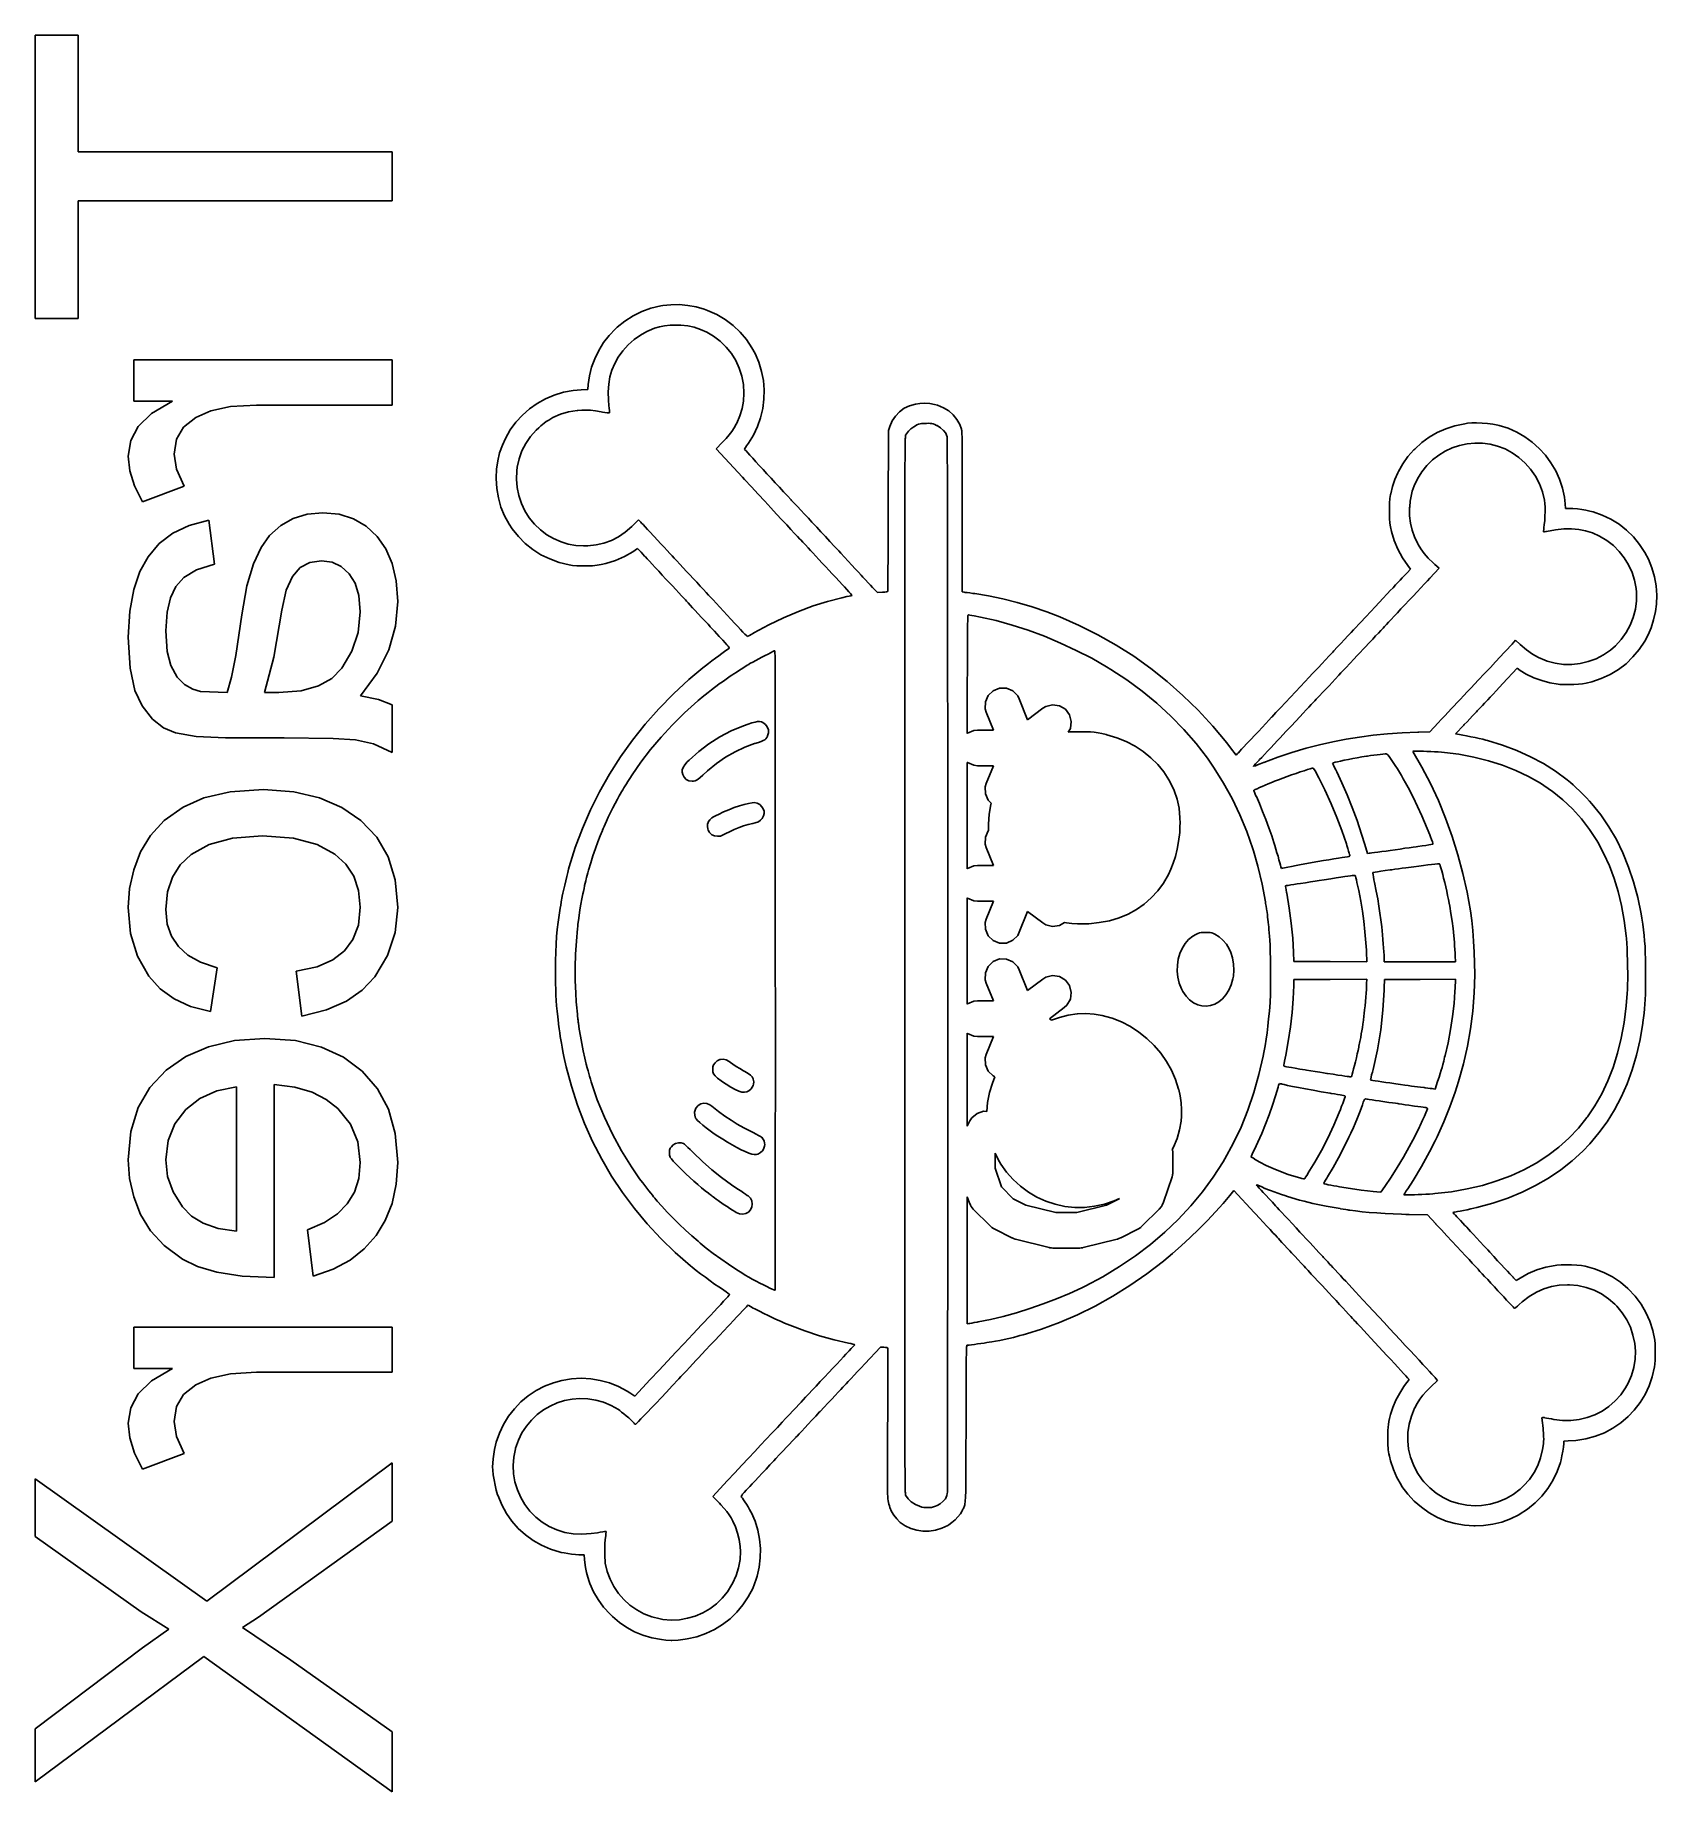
# Model space of a CAD drawing. Extents: x 4.409 to 4.947, y -3.845 to -3.262.
import ezdxf

# ---------------------------------------------------------------- set-up
doc = ezdxf.new("R2010")
doc.units = 0
doc.header["$MEASUREMENT"] = 0
doc.layers.add('BLACK', color=7, linetype='CONTINUOUS')

msp = doc.modelspace()

# ---------------------------------------------------------------- linework, layer by layer
at = {"layer": 'BLACK', "linetype": 'CONTINUOUS'}
for p, q in [((4.40854, -3.35564), (4.40854, -3.2615)), ((4.40854, -3.2615), (4.42285, -3.2615)), ((4.42285, -3.2615), (4.42285, -3.30032)), ((4.42285, -3.30032), (4.52717, -3.30032)), ((4.52717, -3.30032), (4.52717, -3.31651)), ((4.52717, -3.31651), (4.42285, -3.31651)), ((4.42285, -3.31651), (4.42285, -3.35564)), ((4.42285, -3.35564), (4.40854, -3.35564)), ((4.60445, -3.35648), (4.60718, -3.35475)), ((4.60718, -3.35475), (4.61007, -3.35334)), ((4.61007, -3.35334), (4.61314, -3.35225)), ((4.61314, -3.35225), (4.6164, -3.35147)), ((4.6164, -3.35147), (4.61704, -3.35136)), ((4.61704, -3.35136), (4.6197, -3.35107)), ((4.6197, -3.35107), (4.6225, -3.35105)), ((4.6225, -3.35105), (4.62534, -3.35129)), ((4.62534, -3.35129), (4.62813, -3.35178)), ((4.62813, -3.35178), (4.63076, -3.3525)), ((4.63076, -3.3525), (4.63197, -3.35294)), ((4.63197, -3.35294), (4.635, -3.35433)), ((4.635, -3.35433), (4.63782, -3.35601)), ((4.63782, -3.35601), (4.6404, -3.35796)), ((4.59738, -3.36367), (4.59923, -3.36125)), ((4.59923, -3.36125), (4.6013, -3.35906)), ((4.6013, -3.35906), (4.60188, -3.35854)), ((4.60188, -3.35854), (4.60445, -3.35648)), ((4.60961, -3.36114), (4.60751, -3.36264)), ((4.6118, -3.35994), (4.60961, -3.36114)), ((4.61257, -3.35959), (4.6118, -3.35994)), ((4.61433, -3.35889), (4.61257, -3.35959)), ((4.61599, -3.35839), (4.61433, -3.35889)), ((4.61767, -3.35807), (4.61599, -3.35839)), ((4.61947, -3.35789), (4.61767, -3.35807)), ((4.62151, -3.35783), (4.61947, -3.35789)), ((4.62308, -3.35787), (4.62151, -3.35783)), ((4.62538, -3.3581), (4.62308, -3.35787)), ((4.62753, -3.35855), (4.62538, -3.3581)), ((4.62961, -3.35925), (4.62753, -3.35855)), ((4.63172, -3.36021), (4.62961, -3.35925)), ((4.63395, -3.36151), (4.63172, -3.36021)), ((4.63618, -3.3632), (4.63395, -3.36151)), ((4.6404, -3.35796), (4.64275, -3.36017)), ((4.64275, -3.36017), (4.64483, -3.36264)), ((4.59445, -3.369), (4.59578, -3.36627)), ((4.59578, -3.36627), (4.59738, -3.36367)), ((4.60378, -3.36637), (4.60226, -3.36849)), ((4.60555, -3.36441), (4.60378, -3.36637)), ((4.60751, -3.36264), (4.60555, -3.36441)), ((4.63817, -3.36513), (4.63618, -3.3632)), ((4.63989, -3.36729), (4.63817, -3.36513)), ((4.64134, -3.36963), (4.63989, -3.36729)), ((4.64483, -3.36264), (4.64665, -3.36534)), ((4.64665, -3.36534), (4.64772, -3.36731)), ((4.64772, -3.36731), (4.64897, -3.37021)), ((4.44131, -3.3831), (4.44131, -3.36941)), ((4.44131, -3.36941), (4.52717, -3.36941)), ((4.52717, -3.36941), (4.52717, -3.38439)), ((4.5927, -3.37471), (4.59342, -3.37183)), ((4.59342, -3.37183), (4.59445, -3.369)), ((4.60018, -3.37277), (4.59952, -3.37506)), ((4.60111, -3.37055), (4.60018, -3.37277)), ((4.60226, -3.36849), (4.60111, -3.37055)), ((4.64249, -3.37214), (4.64134, -3.36963)), ((4.64333, -3.3748), (4.64249, -3.37214)), ((4.64897, -3.37021), (4.64988, -3.37321)), ((4.64988, -3.37321), (4.65047, -3.37628)), ((4.58734, -3.37956), (4.5899, -3.37932)), ((4.5899, -3.37932), (4.5922, -3.3792)), ((4.5922, -3.3792), (4.59232, -3.37759)), ((4.59232, -3.37759), (4.5927, -3.37471)), ((4.59911, -3.37745), (4.59894, -3.38001)), ((4.59952, -3.37506), (4.59911, -3.37745)), ((4.64384, -3.37757), (4.64333, -3.3748)), ((4.64402, -3.38044), (4.64384, -3.37757)), ((4.65047, -3.37628), (4.65073, -3.37939)), ((4.65073, -3.37939), (4.65066, -3.3825)), ((4.45417, -3.3831), (4.44131, -3.3831)), ((4.44725, -3.38719), (4.45417, -3.3831)), ((4.47349, -3.38493), (4.46688, -3.38638)), ((4.48213, -3.38439), (4.47349, -3.38493)), ((4.52717, -3.38439), (4.48213, -3.38439)), ((4.57276, -3.38565), (4.57533, -3.38384)), ((4.57533, -3.38384), (4.57809, -3.38231)), ((4.57809, -3.38231), (4.58102, -3.38108)), ((4.58102, -3.38108), (4.58411, -3.38016)), ((4.58411, -3.38016), (4.58734, -3.37956)), ((4.59894, -3.38001), (4.59901, -3.38277)), ((4.59901, -3.38277), (4.59917, -3.38458)), ((4.59917, -3.38458), (4.59926, -3.38546)), ((4.64345, -3.38556), (4.64388, -3.38309)), ((4.64388, -3.38309), (4.64402, -3.38048)), ((4.64402, -3.38048), (4.64402, -3.38044)), ((4.65066, -3.3825), (4.65028, -3.38559)), ((4.69726, -3.38549), (4.69904, -3.38462)), ((4.69904, -3.38462), (4.70098, -3.38406)), ((4.70098, -3.38406), (4.70248, -3.38386)), ((4.70248, -3.38386), (4.70412, -3.38381)), ((4.70412, -3.38381), (4.70578, -3.38392)), ((4.70578, -3.38392), (4.70731, -3.38417)), ((4.70731, -3.38417), (4.70828, -3.38443)), ((4.70828, -3.38443), (4.71028, -3.38528)), ((4.44279, -3.39157), (4.44725, -3.38719)), ((4.4619, -3.38854), (4.45784, -3.3918)), ((4.46688, -3.38638), (4.4619, -3.38854)), ((4.56641, -3.39265), (4.56828, -3.39007)), ((4.56828, -3.39007), (4.57041, -3.38773)), ((4.57041, -3.38773), (4.57276, -3.38565)), ((4.57711, -3.39082), (4.57652, -3.39132)), ((4.5777, -3.39037), (4.57711, -3.39082)), ((4.57837, -3.38992), (4.5777, -3.39037)), ((4.5792, -3.38938), (4.57837, -3.38992)), ((4.58058, -3.38859), (4.5792, -3.38938)), ((4.58311, -3.38745), (4.58058, -3.38859)), ((4.58578, -3.38665), (4.58311, -3.38745)), ((4.58861, -3.38618), (4.58578, -3.38665)), ((4.58879, -3.38616), (4.58861, -3.38618)), ((4.59021, -3.38606), (4.58879, -3.38616)), ((4.59161, -3.38605), (4.59021, -3.38606)), ((4.59308, -3.38615), (4.59161, -3.38605)), ((4.59471, -3.38635), (4.59308, -3.38615)), ((4.59659, -3.38666), (4.59471, -3.38635)), ((4.59698, -3.38673), (4.59659, -3.38666)), ((4.59786, -3.38688), (4.59698, -3.38673)), ((4.59859, -3.38698), (4.59786, -3.38688)), ((4.5991, -3.38703), (4.59859, -3.38698)), ((4.59931, -3.38702), (4.5991, -3.38703)), ((4.59926, -3.38546), (4.59931, -3.38621)), ((4.59931, -3.38621), (4.59933, -3.38675)), ((4.59933, -3.38675), (4.59931, -3.38701)), ((4.59931, -3.38701), (4.59931, -3.38702)), ((4.6408, -3.39201), (4.64149, -3.39076)), ((4.64149, -3.39076), (4.64163, -3.39046)), ((4.64163, -3.39046), (4.6427, -3.388)), ((4.6427, -3.388), (4.64345, -3.38556)), ((4.64957, -3.38862), (4.64855, -3.39156)), ((4.65028, -3.38559), (4.64957, -3.38862)), ((4.69248, -3.39156), (4.69328, -3.3897)), ((4.69328, -3.3897), (4.69435, -3.38805)), ((4.69435, -3.38805), (4.69569, -3.38665)), ((4.69569, -3.38665), (4.69726, -3.38549)), ((4.70138, -3.39107), (4.70045, -3.3916)), ((4.70148, -3.39102), (4.70138, -3.39107)), ((4.70205, -3.39078), (4.70148, -3.39102)), ((4.70253, -3.39062), (4.70205, -3.39078)), ((4.70305, -3.39053), (4.70253, -3.39062)), ((4.70372, -3.39049), (4.70305, -3.39053)), ((4.70464, -3.39048), (4.70372, -3.39049)), ((4.70522, -3.39047), (4.70464, -3.39048)), ((4.70594, -3.39049), (4.70522, -3.39047)), ((4.70648, -3.39054), (4.70594, -3.39049)), ((4.70693, -3.39065), (4.70648, -3.39054)), ((4.70742, -3.39085), (4.70693, -3.39065)), ((4.70805, -3.39115), (4.70742, -3.39085)), ((4.71028, -3.38528), (4.71205, -3.38636)), ((4.71205, -3.38636), (4.71356, -3.38767)), ((4.71356, -3.38767), (4.71479, -3.38917)), ((4.71479, -3.38917), (4.71573, -3.39086)), ((4.71573, -3.39086), (4.71629, -3.39247)), ((4.88024, -3.39131), (4.88352, -3.39061)), ((4.88352, -3.39061), (4.88443, -3.39047)), ((4.88443, -3.39047), (4.88582, -3.39035)), ((4.88582, -3.39035), (4.88745, -3.39033)), ((4.88745, -3.39033), (4.88923, -3.3904)), ((4.88923, -3.3904), (4.89107, -3.39056)), ((4.89107, -3.39056), (4.89287, -3.3908)), ((4.89287, -3.3908), (4.89452, -3.39112)), ((4.43947, -3.40135), (4.44029, -3.39623)), ((4.44029, -3.39623), (4.44279, -3.39157)), ((4.45551, -3.39577), (4.4547, -3.40071)), ((4.45784, -3.3918), (4.45551, -3.39577)), ((4.56379, -3.39773), (4.56481, -3.39547)), ((4.56481, -3.39547), (4.56641, -3.39265)), ((4.57311, -3.39487), (4.57155, -3.39715)), ((4.57497, -3.3928), (4.57311, -3.39487)), ((4.575, -3.39276), (4.57497, -3.3928)), ((4.57584, -3.39195), (4.575, -3.39276)), ((4.57652, -3.39132), (4.57584, -3.39195)), ((4.63478, -3.39894), (4.63681, -3.39689)), ((4.63681, -3.39689), (4.63811, -3.39554)), ((4.63811, -3.39554), (4.63917, -3.39432)), ((4.63917, -3.39432), (4.64005, -3.39317)), ((4.64005, -3.39317), (4.6408, -3.39201)), ((4.64723, -3.39437), (4.64559, -3.39703)), ((4.64855, -3.39156), (4.64723, -3.39437)), ((4.69197, -3.41957), (4.69207, -3.39283)), ((4.69207, -3.39283), (4.69248, -3.39156)), ((4.69761, -3.3965), (4.6976, -3.39706)), ((4.69762, -3.39602), (4.69761, -3.3965)), ((4.69763, -3.39562), (4.69762, -3.39602)), ((4.69765, -3.39529), (4.69763, -3.39562)), ((4.69766, -3.39502), (4.69765, -3.39529)), ((4.69768, -3.39481), (4.69766, -3.39502)), ((4.69769, -3.39465), (4.69768, -3.39481)), ((4.69771, -3.39454), (4.69769, -3.39465)), ((4.69772, -3.39446), (4.69771, -3.39454)), ((4.69774, -3.39441), (4.69772, -3.39446)), ((4.69803, -3.39392), (4.69774, -3.39441)), ((4.69868, -3.39311), (4.69803, -3.39392)), ((4.69952, -3.39231), (4.69868, -3.39311)), ((4.70045, -3.3916), (4.69952, -3.39231)), ((4.70822, -3.39124), (4.70805, -3.39115)), ((4.70935, -3.39196), (4.70822, -3.39124)), ((4.71032, -3.39282), (4.70935, -3.39196)), ((4.71105, -3.39375), (4.71032, -3.39282)), ((4.71147, -3.39469), (4.71105, -3.39375)), ((4.71149, -3.39477), (4.71147, -3.39469)), ((4.7115, -3.39497), (4.71149, -3.39477)), ((4.71151, -3.3953), (4.7115, -3.39497)), ((4.71152, -3.39576), (4.71151, -3.3953)), ((4.71153, -3.39636), (4.71152, -3.39576)), ((4.71154, -3.39711), (4.71153, -3.39636)), ((4.71629, -3.39247), (4.71633, -3.39265)), ((4.71633, -3.39265), (4.71636, -3.39289)), ((4.71636, -3.39289), (4.71639, -3.39321)), ((4.71639, -3.39321), (4.71642, -3.39363)), ((4.71642, -3.39363), (4.71645, -3.39416)), ((4.71645, -3.39416), (4.71647, -3.39483)), ((4.71647, -3.39483), (4.71649, -3.39564)), ((4.71649, -3.39564), (4.71651, -3.39663)), ((4.71651, -3.39663), (4.71652, -3.39779)), ((4.86686, -3.39903), (4.86921, -3.39688)), ((4.86921, -3.39688), (4.8717, -3.39504)), ((4.8717, -3.39504), (4.87435, -3.39351)), ((4.87435, -3.39351), (4.87719, -3.39227)), ((4.87719, -3.39227), (4.88024, -3.39131)), ((4.89452, -3.39112), (4.89493, -3.39122)), ((4.89493, -3.39122), (4.89792, -3.39214)), ((4.89792, -3.39214), (4.90076, -3.39338)), ((4.90076, -3.39338), (4.90345, -3.39492)), ((4.90345, -3.39492), (4.90594, -3.39673)), ((4.90594, -3.39673), (4.90824, -3.39879)), ((4.43996, -3.40622), (4.43947, -3.40135)), ((4.4547, -3.40071), (4.45548, -3.40576)), ((4.56224, -3.40293), (4.56287, -3.40031)), ((4.56287, -3.40031), (4.56379, -3.39773)), ((4.56933, -3.40225), (4.56871, -3.405)), ((4.57028, -3.39962), (4.56933, -3.40225)), ((4.57155, -3.39715), (4.57028, -3.39962)), ((4.64353, -3.40837), (4.63478, -3.39894)), ((4.64429, -3.39889), (4.64423, -3.3991)), ((4.64423, -3.3991), (4.64436, -3.39927)), ((4.64453, -3.39849), (4.64429, -3.39889)), ((4.64436, -3.39927), (4.64472, -3.39967)), ((4.64489, -3.39797), (4.64453, -3.39849)), ((4.64472, -3.39967), (4.64528, -3.40029)), ((4.64559, -3.39703), (4.64489, -3.39797)), ((4.64528, -3.40029), (4.64603, -3.40111)), ((4.64603, -3.40111), (4.64693, -3.4021)), ((4.64693, -3.4021), (4.64797, -3.40323)), ((4.69754, -3.40257), (4.69753, -3.40391)), ((4.69755, -3.40136), (4.69754, -3.40257)), ((4.69756, -3.39931), (4.69755, -3.40028)), ((4.69755, -3.40028), (4.69755, -3.40136)), ((4.69758, -3.39846), (4.69756, -3.39931)), ((4.69759, -3.39771), (4.69758, -3.39846)), ((4.6976, -3.39706), (4.69759, -3.39771)), ((4.71156, -3.398), (4.71154, -3.39711)), ((4.71157, -3.39905), (4.71156, -3.398)), ((4.71158, -3.40027), (4.71157, -3.39905)), ((4.71158, -3.40165), (4.71158, -3.40027)), ((4.71159, -3.4032), (4.71158, -3.40165)), ((4.71652, -3.39779), (4.71653, -3.39917)), ((4.71653, -3.39917), (4.71654, -3.40076)), ((4.71654, -3.40076), (4.71655, -3.40259)), ((4.71655, -3.40259), (4.71656, -3.40467)), ((4.86294, -3.40392), (4.86463, -3.40154)), ((4.86463, -3.40154), (4.86661, -3.39928)), ((4.86661, -3.39928), (4.86686, -3.39903)), ((4.87278, -3.40264), (4.87091, -3.40449)), ((4.87483, -3.40105), (4.87278, -3.40264)), ((4.87703, -3.39971), (4.87483, -3.40105)), ((4.87936, -3.39864), (4.87703, -3.39971)), ((4.88178, -3.39784), (4.87936, -3.39864)), ((4.88427, -3.39731), (4.88178, -3.39784)), ((4.88681, -3.39707), (4.88427, -3.39731)), ((4.88936, -3.39711), (4.88681, -3.39707)), ((4.89191, -3.39744), (4.88936, -3.39711)), ((4.89442, -3.39807), (4.89191, -3.39744)), ((4.89687, -3.399), (4.89442, -3.39807)), ((4.89924, -3.40024), (4.89687, -3.399)), ((4.90149, -3.4018), (4.89924, -3.40024)), ((4.9036, -3.40367), (4.90149, -3.4018)), ((4.90824, -3.39879), (4.91031, -3.40107)), ((4.91031, -3.40107), (4.91214, -3.40355)), ((4.4415, -3.41126), (4.43996, -3.40622)), ((4.45548, -3.40576), (4.45804, -3.41139)), ((4.56175, -3.4086), (4.56187, -3.40566)), ((4.56175, -3.40878), (4.56175, -3.4086)), ((4.56187, -3.40566), (4.56224, -3.40293)), ((4.56854, -3.40628), (4.56842, -3.40907)), ((4.56871, -3.405), (4.56854, -3.40628)), ((4.64422, -3.40912), (4.64353, -3.40837)), ((4.64797, -3.40323), (4.64912, -3.40448)), ((4.64912, -3.40448), (4.65037, -3.40583)), ((4.65037, -3.40583), (4.65168, -3.40726)), ((4.65168, -3.40726), (4.65304, -3.40873)), ((4.69752, -3.40538), (4.69751, -3.407)), ((4.69751, -3.407), (4.69751, -3.40878)), ((4.69753, -3.40391), (4.69752, -3.40538)), ((4.7116, -3.40493), (4.71159, -3.4032)), ((4.71161, -3.40685), (4.7116, -3.40493)), ((4.71162, -3.40896), (4.71161, -3.40685)), ((4.71656, -3.40467), (4.71656, -3.40703)), ((4.71656, -3.40703), (4.71657, -3.40968)), ((4.8603, -3.40916), (4.86129, -3.4069)), ((4.86129, -3.4069), (4.86149, -3.4065)), ((4.86149, -3.4065), (4.86294, -3.40392)), ((4.86924, -3.40658), (4.8678, -3.40892)), ((4.87091, -3.40449), (4.86924, -3.40658)), ((4.90538, -3.40567), (4.9036, -3.40367)), ((4.90702, -3.40802), (4.90538, -3.40567)), ((4.90834, -3.41055), (4.90702, -3.40802)), ((4.91214, -3.40355), (4.9137, -3.40621)), ((4.9137, -3.40621), (4.91498, -3.40903)), ((4.4442, -3.41656), (4.4415, -3.41126)), ((4.45804, -3.41139), (4.4442, -3.41656)), ((4.56193, -3.41208), (4.56175, -3.40878)), ((4.56245, -3.41525), (4.56193, -3.41208)), ((4.56842, -3.40907), (4.56865, -3.41182)), ((4.56865, -3.41182), (4.56921, -3.4145)), ((4.64655, -3.41163), (4.64422, -3.40912)), ((4.6488, -3.41405), (4.64655, -3.41163)), ((4.65095, -3.41636), (4.6488, -3.41405)), ((4.65304, -3.40873), (4.65443, -3.41022)), ((4.65443, -3.41022), (4.65582, -3.41172)), ((4.65582, -3.41172), (4.65718, -3.41319)), ((4.65718, -3.41319), (4.65851, -3.41461)), ((4.6975, -3.41071), (4.69749, -3.4128)), ((4.69749, -3.4128), (4.69749, -3.41507)), ((4.69751, -3.40878), (4.6975, -3.41071)), ((4.71163, -3.41127), (4.71162, -3.40896)), ((4.71163, -3.41378), (4.71163, -3.41127)), ((4.71164, -3.4165), (4.71163, -3.41378)), ((4.71657, -3.40968), (4.71657, -3.41265)), ((4.71657, -3.41265), (4.71657, -3.41593)), ((4.85866, -3.41544), (4.85885, -3.41416)), ((4.85885, -3.41416), (4.8589, -3.41391)), ((4.8589, -3.41391), (4.85953, -3.41144)), ((4.85953, -3.41144), (4.8603, -3.40916)), ((4.86607, -3.41301), (4.86564, -3.41465)), ((4.86669, -3.41129), (4.86607, -3.41301)), ((4.8678, -3.40892), (4.86669, -3.41129)), ((4.90933, -3.41323), (4.90834, -3.41055)), ((4.90999, -3.41604), (4.90933, -3.41323)), ((4.91498, -3.40903), (4.91596, -3.41197)), ((4.91596, -3.41197), (4.91662, -3.41502)), ((4.49891, -3.42067), (4.50413, -3.42018)), ((4.50413, -3.42018), (4.5096, -3.4207)), ((4.56331, -3.41829), (4.56245, -3.41525)), ((4.56451, -3.4212), (4.56331, -3.41829)), ((4.56921, -3.4145), (4.57008, -3.41708)), ((4.57008, -3.41708), (4.57125, -3.41954)), ((4.57125, -3.41954), (4.5727, -3.42183)), ((4.65298, -3.41856), (4.65095, -3.41636)), ((4.65488, -3.42061), (4.65298, -3.41856)), ((4.65851, -3.41461), (4.65977, -3.41595)), ((4.65977, -3.41595), (4.65988, -3.41607)), ((4.65988, -3.41607), (4.66073, -3.41698)), ((4.66073, -3.41698), (4.66177, -3.41809)), ((4.66177, -3.41809), (4.66294, -3.41935)), ((4.66294, -3.41935), (4.66418, -3.42068)), ((4.69196, -3.42286), (4.69197, -3.41977)), ((4.69197, -3.41977), (4.69197, -3.41957)), ((4.69748, -3.42015), (4.69747, -3.42298)), ((4.69749, -3.41507), (4.69748, -3.41752)), ((4.69748, -3.41752), (4.69748, -3.42015)), ((4.71165, -3.41944), (4.71164, -3.4165)), ((4.71165, -3.4226), (4.71165, -3.41944)), ((4.71657, -3.41593), (4.71657, -3.41957)), ((4.71657, -3.41957), (4.71657, -3.42002)), ((4.71657, -3.42002), (4.71657, -3.4465)), ((4.85847, -3.41864), (4.85854, -3.41697)), ((4.85847, -3.42037), (4.85847, -3.41864)), ((4.85854, -3.41697), (4.85866, -3.41544)), ((4.8652, -3.41823), (4.86519, -3.41853)), ((4.86519, -3.41853), (4.86519, -3.42117)), ((4.86535, -3.41635), (4.8652, -3.41823)), ((4.86564, -3.41465), (4.86535, -3.41635)), ((4.91, -3.41606), (4.90999, -3.41604)), ((4.91011, -3.41706), (4.91, -3.41606)), ((4.91017, -3.41833), (4.91011, -3.41706)), ((4.91014, -3.42128), (4.91018, -3.41977)), ((4.91018, -3.41977), (4.91017, -3.41833)), ((4.91662, -3.41502), (4.91687, -3.41717)), ((4.91687, -3.41717), (4.91699, -3.41872)), ((4.91699, -3.41872), (4.91936, -3.41883)), ((4.91936, -3.41883), (4.92099, -3.41894)), ((4.92099, -3.41894), (4.92239, -3.41909)), ((4.92239, -3.41909), (4.92371, -3.41931)), ((4.92371, -3.41931), (4.92507, -3.41963)), ((4.92507, -3.41963), (4.92614, -3.41992)), ((4.92614, -3.41992), (4.92919, -3.42098)), ((4.45426, -3.42699), (4.45967, -3.42438)), ((4.45967, -3.42438), (4.4662, -3.42264)), ((4.4662, -3.42264), (4.46811, -3.43728)), ((4.48645, -3.42779), (4.49017, -3.42445)), ((4.49017, -3.42445), (4.49429, -3.4221)), ((4.49429, -3.4221), (4.49891, -3.42067)), ((4.5096, -3.4207), (4.51434, -3.42219)), ((4.51434, -3.42219), (4.5185, -3.42463)), ((4.5185, -3.42463), (4.52218, -3.42807)), ((4.56605, -3.424), (4.56451, -3.4212)), ((4.56707, -3.42554), (4.56605, -3.424)), ((4.56911, -3.42811), (4.56707, -3.42554)), ((4.5727, -3.42183), (4.57442, -3.42394)), ((4.57442, -3.42394), (4.57639, -3.42583)), ((4.57639, -3.42583), (4.57859, -3.42747)), ((4.60458, -3.42661), (4.60681, -3.42471)), ((4.60681, -3.42471), (4.60706, -3.42447)), ((4.60706, -3.42447), (4.60905, -3.42257)), ((4.60905, -3.42257), (4.60974, -3.42329)), ((4.60974, -3.42329), (4.61004, -3.4236)), ((4.61004, -3.4236), (4.61055, -3.42414)), ((4.61055, -3.42414), (4.61123, -3.42487)), ((4.61123, -3.42487), (4.61204, -3.42575)), ((4.61204, -3.42575), (4.61295, -3.42673)), ((4.65664, -3.4225), (4.65488, -3.42061)), ((4.65823, -3.42421), (4.65664, -3.4225)), ((4.65964, -3.42572), (4.65823, -3.42421)), ((4.66085, -3.42703), (4.65964, -3.42572)), ((4.66418, -3.42068), (4.66543, -3.42203)), ((4.66543, -3.42203), (4.66663, -3.42332)), ((4.66663, -3.42332), (4.66701, -3.42373)), ((4.66701, -3.42373), (4.6682, -3.42502)), ((4.6682, -3.42502), (4.66958, -3.42651)), ((4.69193, -3.42871), (4.69194, -3.42585)), ((4.69194, -3.42585), (4.69196, -3.42286)), ((4.69747, -3.426), (4.69746, -3.42923)), ((4.69747, -3.42298), (4.69747, -3.426)), ((4.71166, -3.42598), (4.71165, -3.4226)), ((4.71166, -3.4296), (4.71166, -3.42598)), ((4.85852, -3.42205), (4.85847, -3.42037)), ((4.85864, -3.4236), (4.85852, -3.42205)), ((4.85882, -3.42491), (4.85864, -3.4236)), ((4.85913, -3.4264), (4.85882, -3.42491)), ((4.86519, -3.42117), (4.86544, -3.4236)), ((4.86544, -3.4236), (4.86597, -3.42592)), ((4.86597, -3.42592), (4.86678, -3.42821)), ((4.90971, -3.42627), (4.90974, -3.42577)), ((4.90974, -3.42577), (4.90981, -3.42505)), ((4.90981, -3.42505), (4.90991, -3.4242)), ((4.90991, -3.42418), (4.91005, -3.42279)), ((4.90991, -3.4242), (4.90991, -3.42418)), ((4.91005, -3.42279), (4.91014, -3.42128)), ((4.91365, -3.42587), (4.91068, -3.42641)), ((4.91639, -3.42557), (4.91365, -3.42587)), ((4.91894, -3.42553), (4.91639, -3.42557)), ((4.92135, -3.42573), (4.91894, -3.42553)), ((4.92365, -3.42619), (4.92135, -3.42573)), ((4.92919, -3.42098), (4.93207, -3.42236)), ((4.93207, -3.42236), (4.93477, -3.42403)), ((4.93477, -3.42403), (4.93727, -3.42599)), ((4.93727, -3.42599), (4.93955, -3.42822)), ((4.44611, -3.43478), (4.44978, -3.43044)), ((4.44978, -3.43044), (4.45426, -3.42699)), ((4.48105, -3.43712), (4.4836, -3.4317)), ((4.4836, -3.4317), (4.48645, -3.42779)), ((4.52218, -3.42807), (4.52506, -3.43218)), ((4.57137, -3.43041), (4.56911, -3.42811)), ((4.57386, -3.43241), (4.57137, -3.43041)), ((4.57859, -3.42747), (4.58077, -3.42873)), ((4.58077, -3.42873), (4.58325, -3.42982)), ((4.58325, -3.42982), (4.58568, -3.43058)), ((4.58568, -3.43058), (4.58815, -3.43102)), ((4.58815, -3.43102), (4.59072, -3.43117)), ((4.59072, -3.43117), (4.59216, -3.43113)), ((4.59216, -3.43113), (4.59492, -3.43084)), ((4.59492, -3.43084), (4.59752, -3.43026)), ((4.59752, -3.43026), (4.59997, -3.42937)), ((4.59997, -3.42937), (4.60231, -3.42816)), ((4.60231, -3.42816), (4.60458, -3.42661)), ((4.61295, -3.42673), (4.61392, -3.42778)), ((4.61392, -3.42778), (4.61423, -3.4281)), ((4.61423, -3.4281), (4.6153, -3.42927)), ((4.6153, -3.42927), (4.61642, -3.43047)), ((4.61642, -3.43047), (4.61752, -3.43166)), ((4.61752, -3.43166), (4.61854, -3.43276)), ((4.66185, -3.4281), (4.66085, -3.42703)), ((4.66261, -3.42892), (4.66185, -3.4281)), ((4.66291, -3.42924), (4.66261, -3.42892)), ((4.66362, -3.43), (4.66291, -3.42924)), ((4.66445, -3.43089), (4.66362, -3.43)), ((4.66533, -3.43184), (4.66445, -3.43089)), ((4.66617, -3.43275), (4.66533, -3.43184)), ((4.66958, -3.42651), (4.67107, -3.42811)), ((4.67107, -3.42811), (4.6726, -3.42976)), ((4.6726, -3.42976), (4.6741, -3.43137)), ((4.6741, -3.43137), (4.6755, -3.43289)), ((4.6919, -3.43399), (4.69192, -3.43143)), ((4.69192, -3.43143), (4.69193, -3.42871)), ((4.69746, -3.42923), (4.69746, -3.43267)), ((4.71167, -3.43346), (4.71166, -3.4296)), ((4.86003, -3.42941), (4.85913, -3.4264)), ((4.86126, -3.43234), (4.86003, -3.42941)), ((4.86678, -3.42821), (4.8679, -3.43055)), ((4.8679, -3.43055), (4.868, -3.43075)), ((4.868, -3.43075), (4.86891, -3.43222)), ((4.90971, -3.42649), (4.90971, -3.42627)), ((4.90974, -3.42651), (4.90971, -3.42649)), ((4.91002, -3.42652), (4.90974, -3.42651)), ((4.91047, -3.42646), (4.91002, -3.42652)), ((4.91068, -3.42641), (4.91047, -3.42646)), ((4.9259, -3.4269), (4.92365, -3.42619)), ((4.9283, -3.42797), (4.9259, -3.4269)), ((4.93068, -3.4294), (4.9283, -3.42797)), ((4.93286, -3.4311), (4.93068, -3.4294)), ((4.93481, -3.43303), (4.93286, -3.4311)), ((4.93955, -3.42822), (4.94158, -3.4307)), ((4.94158, -3.4307), (4.94335, -3.43341)), ((4.44337, -3.43973), (4.44611, -3.43478)), ((4.46811, -3.43728), (4.46211, -3.43919)), ((4.47888, -3.44444), (4.48105, -3.43712)), ((4.4998, -3.43672), (4.49664, -3.43843)), ((4.5037, -3.43613), (4.4998, -3.43672)), ((4.50721, -3.43662), (4.5037, -3.43613)), ((4.51024, -3.43805), (4.50721, -3.43662)), ((4.52506, -3.43218), (4.52718, -3.43704)), ((4.52718, -3.43704), (4.52853, -3.44279)), ((4.57657, -3.43413), (4.57386, -3.43241)), ((4.57949, -3.43555), (4.57657, -3.43413)), ((4.58263, -3.43668), (4.57949, -3.43555)), ((4.58596, -3.43751), (4.58263, -3.43668)), ((4.58704, -3.43768), (4.58596, -3.43751)), ((4.58855, -3.4378), (4.58704, -3.43768)), ((4.59366, -3.43777), (4.59196, -3.43785)), ((4.59522, -3.43762), (4.59366, -3.43777)), ((4.59654, -3.43741), (4.59522, -3.43762)), ((4.59819, -3.43702), (4.59654, -3.43741)), ((4.60137, -3.43602), (4.59819, -3.43702)), ((4.60434, -3.43471), (4.60137, -3.43602)), ((4.6071, -3.43312), (4.60434, -3.43471)), ((4.60869, -3.43207), (4.6071, -3.43312)), ((4.6092, -3.43259), (4.60869, -3.43207)), ((4.6094, -3.4328), (4.6092, -3.43259)), ((4.60985, -3.43329), (4.6094, -3.4328)), ((4.61042, -3.4339), (4.60985, -3.43329)), ((4.61103, -3.43456), (4.61042, -3.4339)), ((4.61129, -3.43485), (4.61103, -3.43456)), ((4.61185, -3.43546), (4.61129, -3.43485)), ((4.6126, -3.43627), (4.61185, -3.43546)), ((4.61352, -3.43726), (4.6126, -3.43627)), ((4.61456, -3.43838), (4.61352, -3.43726)), ((4.61854, -3.43276), (4.61943, -3.43372)), ((4.61943, -3.43372), (4.62013, -3.43447)), ((4.62013, -3.43447), (4.62014, -3.43448)), ((4.62014, -3.43448), (4.62084, -3.43523)), ((4.62084, -3.43523), (4.62173, -3.43618)), ((4.62173, -3.43618), (4.62275, -3.43728)), ((4.62275, -3.43728), (4.62385, -3.43847)), ((4.66687, -3.4335), (4.66617, -3.43275)), ((4.66787, -3.43458), (4.66687, -3.4335)), ((4.66895, -3.43574), (4.66787, -3.43458)), ((4.67002, -3.43689), (4.66895, -3.43574)), ((4.671, -3.43794), (4.67002, -3.43689)), ((4.6755, -3.43289), (4.67621, -3.43365)), ((4.67621, -3.43365), (4.67742, -3.43495)), ((4.67742, -3.43495), (4.67865, -3.43628)), ((4.67865, -3.43628), (4.67987, -3.43759)), ((4.67987, -3.43759), (4.68102, -3.43884)), ((4.69187, -3.43854), (4.69189, -3.43637)), ((4.69189, -3.43637), (4.6919, -3.43399)), ((4.69746, -3.43633), (4.69745, -3.44022)), ((4.69746, -3.43267), (4.69746, -3.43633)), ((4.71167, -3.43757), (4.71167, -3.43346)), ((4.71168, -3.44192), (4.71167, -3.43757)), ((4.8628, -3.43513), (4.86126, -3.43234)), ((4.86462, -3.43773), (4.8628, -3.43513)), ((4.86552, -3.43889), (4.86462, -3.43773)), ((4.86891, -3.43222), (4.87002, -3.4337)), ((4.87002, -3.4337), (4.87139, -3.43524)), ((4.87139, -3.43524), (4.87305, -3.43686)), ((4.87305, -3.43686), (4.87357, -3.43734)), ((4.87357, -3.43734), (4.87499, -3.43862)), ((4.93651, -3.43518), (4.93481, -3.43303)), ((4.93795, -3.43751), (4.93651, -3.43518)), ((4.93909, -3.44001), (4.93795, -3.43751)), ((4.94335, -3.43341), (4.94449, -3.43559)), ((4.94449, -3.43559), (4.94567, -3.43847)), ((4.44129, -3.44571), (4.44337, -3.43973)), ((4.45799, -3.44168), (4.45531, -3.4447)), ((4.46211, -3.43919), (4.45799, -3.44168)), ((4.49403, -3.44137), (4.49193, -3.44587)), ((4.49664, -3.43843), (4.49403, -3.44137)), ((4.51291, -3.44049), (4.51024, -3.43805)), ((4.51484, -3.44361), (4.51291, -3.44049)), ((4.51609, -3.44771), (4.51484, -3.44361)), ((4.52853, -3.44279), (4.52901, -3.44962)), ((4.59023, -3.43786), (4.58855, -3.4378)), ((4.59196, -3.43785), (4.59023, -3.43786)), ((4.6157, -3.43961), (4.61456, -3.43838)), ((4.6169, -3.4409), (4.6157, -3.43961)), ((4.61813, -3.44222), (4.6169, -3.4409)), ((4.61906, -3.44323), (4.61813, -3.44222)), ((4.62025, -3.4445), (4.61906, -3.44323)), ((4.62385, -3.43847), (4.62496, -3.43967)), ((4.62496, -3.43967), (4.62604, -3.44084)), ((4.62604, -3.44084), (4.62607, -3.44086)), ((4.62607, -3.44086), (4.62717, -3.44205)), ((4.62717, -3.44205), (4.62832, -3.44329)), ((4.62832, -3.44329), (4.62947, -3.44453)), ((4.6712, -3.43815), (4.671, -3.43794)), ((4.67219, -3.43922), (4.6712, -3.43815)), ((4.67332, -3.44043), (4.67219, -3.43922)), ((4.67451, -3.44172), (4.67332, -3.44043)), ((4.67568, -3.44297), (4.67451, -3.44172)), ((4.67674, -3.44411), (4.67568, -3.44297)), ((4.68102, -3.43884), (4.68206, -3.43996)), ((4.68206, -3.43996), (4.68294, -3.44092)), ((4.68294, -3.44092), (4.68355, -3.44158)), ((4.68355, -3.44158), (4.6844, -3.4425)), ((4.6844, -3.4425), (4.68526, -3.44343)), ((4.68526, -3.44343), (4.68607, -3.44428)), ((4.69183, -3.44364), (4.69184, -3.4422)), ((4.69184, -3.4422), (4.69186, -3.44049)), ((4.69186, -3.44049), (4.69187, -3.43854)), ((4.69745, -3.44022), (4.69745, -3.44434)), ((4.71168, -3.44653), (4.71168, -3.44192)), ((4.86053, -3.44418), (4.86127, -3.44339)), ((4.86127, -3.44339), (4.86184, -3.44278)), ((4.86184, -3.44278), (4.86202, -3.44259)), ((4.86202, -3.44259), (4.86273, -3.44184)), ((4.86273, -3.44184), (4.86352, -3.441)), ((4.86352, -3.441), (4.86425, -3.44023)), ((4.86425, -3.44023), (4.86437, -3.4401)), ((4.86437, -3.4401), (4.86552, -3.43889)), ((4.87112, -3.44276), (4.8701, -3.44385)), ((4.87194, -3.44189), (4.87112, -3.44276)), ((4.87499, -3.43862), (4.87194, -3.44189)), ((4.93991, -3.44263), (4.93909, -3.44001)), ((4.94041, -3.44536), (4.93991, -3.44263)), ((4.94567, -3.43847), (4.94654, -3.44146)), ((4.94654, -3.44146), (4.94709, -3.44451)), ((4.43995, -3.45291), (4.44129, -3.44571)), ((4.45353, -3.44844), (4.45236, -3.45324)), ((4.45531, -3.4447), (4.45353, -3.44844)), ((4.47724, -3.4541), (4.47888, -3.44444)), ((4.49193, -3.44587), (4.49049, -3.4525)), ((4.51655, -3.45309), (4.51609, -3.44771)), ((4.62136, -3.44571), (4.62025, -3.4445)), ((4.62239, -3.4468), (4.62136, -3.44571)), ((4.62328, -3.44777), (4.62239, -3.4468)), ((4.62401, -3.44856), (4.62328, -3.44777)), ((4.62456, -3.44916), (4.62401, -3.44856)), ((4.62489, -3.44951), (4.62456, -3.44916)), ((4.62947, -3.44453), (4.63055, -3.44569)), ((4.63055, -3.44569), (4.6315, -3.44672)), ((4.6315, -3.44672), (4.63225, -3.44752)), ((4.63225, -3.44752), (4.63292, -3.44824)), ((4.63292, -3.44824), (4.63379, -3.44917)), ((4.63379, -3.44917), (4.63482, -3.45028)), ((4.67183, -3.44962), (4.67652, -3.44842)), ((4.67652, -3.44842), (4.67825, -3.44805)), ((4.67742, -3.44485), (4.67674, -3.44411)), ((4.67821, -3.4457), (4.67742, -3.44485)), ((4.67888, -3.44644), (4.67821, -3.4457)), ((4.67825, -3.44805), (4.67897, -3.44789)), ((4.67941, -3.44702), (4.67888, -3.44644)), ((4.67897, -3.44789), (4.67953, -3.44774)), ((4.67975, -3.44742), (4.67941, -3.44702)), ((4.67953, -3.44774), (4.67984, -3.44763)), ((4.67989, -3.44758), (4.67975, -3.44742)), ((4.67984, -3.44763), (4.67989, -3.44758)), ((4.68607, -3.44428), (4.68675, -3.445)), ((4.68675, -3.445), (4.6872, -3.44547)), ((4.6872, -3.44547), (4.6884, -3.4467)), ((4.6884, -3.4467), (4.69005, -3.44658)), ((4.69005, -3.44658), (4.69078, -3.44652)), ((4.69078, -3.44652), (4.69137, -3.44646)), ((4.69137, -3.44646), (4.69172, -3.4464)), ((4.69172, -3.4464), (4.69178, -3.44638)), ((4.69178, -3.44638), (4.69179, -3.44619)), ((4.69179, -3.44619), (4.6918, -3.44566)), ((4.6918, -3.44566), (4.69182, -3.4448)), ((4.69182, -3.4448), (4.69183, -3.44364)), ((4.69745, -3.4487), (4.69744, -3.4533)), ((4.69745, -3.44434), (4.69745, -3.4487)), ((4.71169, -3.45141), (4.71168, -3.44653)), ((4.71657, -3.4465), (4.71716, -3.44658)), ((4.71716, -3.44658), (4.71754, -3.44663)), ((4.71754, -3.44663), (4.71821, -3.44672)), ((4.71821, -3.44672), (4.71908, -3.44684)), ((4.71908, -3.44684), (4.72009, -3.44697)), ((4.72009, -3.44697), (4.72076, -3.44706)), ((4.72076, -3.44706), (4.7253, -3.44778)), ((4.7253, -3.44778), (4.73001, -3.44876)), ((4.73001, -3.44876), (4.73484, -3.45)), ((4.85511, -3.44997), (4.8564, -3.44859)), ((4.8564, -3.44859), (4.85764, -3.44727)), ((4.85764, -3.44727), (4.85783, -3.44706)), ((4.85783, -3.44706), (4.85875, -3.44607)), ((4.85875, -3.44607), (4.85967, -3.44509)), ((4.85967, -3.44509), (4.86053, -3.44418)), ((4.86497, -3.44932), (4.86368, -3.4507)), ((4.86631, -3.44789), (4.86497, -3.44932)), ((4.86764, -3.44647), (4.86631, -3.44789)), ((4.86892, -3.44511), (4.86764, -3.44647)), ((4.8701, -3.44385), (4.86892, -3.44511)), ((4.94018, -3.45224), (4.94052, -3.44943)), ((4.94051, -3.44656), (4.94041, -3.44536)), ((4.94052, -3.44943), (4.94051, -3.44656)), ((4.94709, -3.44451), (4.94732, -3.44757)), ((4.94732, -3.44757), (4.94722, -3.45059)), ((4.43947, -3.46155), (4.43995, -3.45291)), ((4.45236, -3.45324), (4.45193, -3.45937)), ((4.47522, -3.46765), (4.47724, -3.4541)), ((4.49049, -3.4525), (4.48786, -3.46818)), ((4.51585, -3.45998), (4.51655, -3.45309)), ((4.52901, -3.44962), (4.52826, -3.45786)), ((4.625, -3.44963), (4.62489, -3.44951)), ((4.62549, -3.45016), (4.625, -3.44963)), ((4.62616, -3.45088), (4.62549, -3.45016)), ((4.62695, -3.45174), (4.62616, -3.45088)), ((4.62782, -3.45267), (4.62695, -3.45174)), ((4.6287, -3.45362), (4.62782, -3.45267)), ((4.62897, -3.4539), (4.6287, -3.45362)), ((4.62985, -3.45485), (4.62897, -3.4539)), ((4.63071, -3.45577), (4.62985, -3.45485)), ((4.63482, -3.45028), (4.63597, -3.45152)), ((4.63597, -3.45152), (4.63719, -3.45284)), ((4.63719, -3.45284), (4.63844, -3.45418)), ((4.63844, -3.45418), (4.63967, -3.45551)), ((4.65228, -3.45746), (4.65722, -3.45507)), ((4.65722, -3.45507), (4.66215, -3.45296)), ((4.66215, -3.45296), (4.66703, -3.45114)), ((4.66703, -3.45114), (4.67183, -3.44962)), ((4.69744, -3.4533), (4.69744, -3.45816)), ((4.71169, -3.45655), (4.71169, -3.45141)), ((4.7184, -3.45497), (4.71838, -3.45534)), ((4.71842, -3.45467), (4.7184, -3.45497)), ((4.71843, -3.45444), (4.71842, -3.45467)), ((4.71845, -3.45428), (4.71843, -3.45444)), ((4.71847, -3.45416), (4.71845, -3.45428)), ((4.71849, -3.45409), (4.71847, -3.45416)), ((4.71851, -3.45406), (4.71849, -3.45409)), ((4.71853, -3.45405), (4.71851, -3.45406)), ((4.71863, -3.45408), (4.71853, -3.45405)), ((4.71907, -3.45417), (4.71863, -3.45408)), ((4.71972, -3.4543), (4.71907, -3.45417)), ((4.72049, -3.45444), (4.71972, -3.4543)), ((4.72266, -3.45485), (4.72049, -3.45444)), ((4.72783, -3.45604), (4.72266, -3.45485)), ((4.73484, -3.45), (4.73975, -3.45147)), ((4.73975, -3.45147), (4.74467, -3.45316)), ((4.74467, -3.45316), (4.74892, -3.4548)), ((4.74892, -3.4548), (4.75536, -3.45761)), ((4.84883, -3.45666), (4.85064, -3.45474)), ((4.85064, -3.45474), (4.85227, -3.453)), ((4.85227, -3.453), (4.85375, -3.45142)), ((4.85375, -3.45142), (4.85511, -3.44997)), ((4.86005, -3.45456), (4.85905, -3.45563)), ((4.86115, -3.45339), (4.86005, -3.45456)), ((4.86231, -3.45216), (4.86115, -3.45339)), ((4.8635, -3.45089), (4.86231, -3.45216)), ((4.86368, -3.4507), (4.8635, -3.45089)), ((4.93849, -3.45754), (4.9395, -3.45495)), ((4.9395, -3.45495), (4.94018, -3.45224)), ((4.94688, -3.45298), (4.94625, -3.45581)), ((4.94722, -3.45059), (4.94688, -3.45298)), ((4.45193, -3.45937), (4.45241, -3.46627)), ((4.51381, -3.46618), (4.51585, -3.45998)), ((4.52826, -3.45786), (4.526, -3.46576)), ((4.63147, -3.45659), (4.63071, -3.45577)), ((4.6321, -3.45726), (4.63147, -3.45659)), ((4.63253, -3.45772), (4.6321, -3.45726)), ((4.63285, -3.45807), (4.63253, -3.45772)), ((4.63346, -3.45873), (4.63285, -3.45807)), ((4.6342, -3.45953), (4.63346, -3.45873)), ((4.63502, -3.4604), (4.6342, -3.45953)), ((4.63584, -3.46128), (4.63502, -3.4604)), ((4.63967, -3.45551), (4.63982, -3.45568)), ((4.63982, -3.45568), (4.64093, -3.45687)), ((4.64093, -3.45687), (4.64197, -3.45798)), ((4.64197, -3.45798), (4.64291, -3.45898)), ((4.64291, -3.45898), (4.64371, -3.45983)), ((4.64371, -3.45983), (4.64437, -3.46051)), ((4.64437, -3.46051), (4.64484, -3.46099)), ((4.64484, -3.46099), (4.64511, -3.46124)), ((4.64536, -3.46119), (4.64582, -3.46096)), ((4.64582, -3.46096), (4.64646, -3.46061)), ((4.64646, -3.46061), (4.64723, -3.46019)), ((4.64723, -3.46019), (4.64735, -3.46012)), ((4.64735, -3.46012), (4.65228, -3.45746)), ((4.69744, -3.45816), (4.69744, -3.46328)), ((4.71169, -3.46197), (4.71169, -3.45655)), ((4.7183, -3.46082), (4.71829, -3.46211)), ((4.71831, -3.45967), (4.7183, -3.46082)), ((4.71832, -3.45866), (4.71831, -3.45967)), ((4.71833, -3.45778), (4.71832, -3.45866)), ((4.71834, -3.45701), (4.71833, -3.45778)), ((4.71836, -3.45635), (4.71834, -3.45701)), ((4.71837, -3.4558), (4.71836, -3.45635)), ((4.71838, -3.45534), (4.71837, -3.4558)), ((4.73311, -3.45751), (4.72783, -3.45604)), ((4.73846, -3.45925), (4.73311, -3.45751)), ((4.74383, -3.46124), (4.73846, -3.45925)), ((4.75536, -3.45761), (4.76161, -3.46073)), ((4.76161, -3.46073), (4.76766, -3.46415)), ((4.84355, -3.46229), (4.84469, -3.46107)), ((4.84469, -3.46107), (4.84572, -3.45997)), ((4.84572, -3.45997), (4.84657, -3.45906)), ((4.84657, -3.45906), (4.84681, -3.45882)), ((4.84681, -3.45882), (4.84883, -3.45666)), ((4.85389, -3.46113), (4.85294, -3.46214)), ((4.85481, -3.46015), (4.85389, -3.46113)), ((4.85564, -3.45926), (4.85481, -3.46015)), ((4.85634, -3.45853), (4.85564, -3.45926)), ((4.85684, -3.45799), (4.85634, -3.45853)), ((4.85698, -3.45784), (4.85684, -3.45799)), ((4.85748, -3.4573), (4.85698, -3.45784)), ((4.85818, -3.45656), (4.85748, -3.4573)), ((4.85905, -3.45563), (4.85818, -3.45656)), ((4.9355, -3.46229), (4.93715, -3.46)), ((4.93715, -3.46), (4.93849, -3.45754)), ((4.94442, -3.46077), (4.94332, -3.46282)), ((4.94543, -3.45838), (4.94442, -3.46077)), ((4.94625, -3.45581), (4.94543, -3.45838)), ((4.44009, -3.47186), (4.43947, -3.46155)), ((4.45241, -3.46627), (4.45364, -3.47098)), ((4.51042, -3.47185), (4.51381, -3.46618)), ((4.526, -3.46576), (4.52218, -3.47344)), ((4.63565, -3.46771), (4.63669, -3.46695)), ((4.63604, -3.4615), (4.63584, -3.46128)), ((4.63704, -3.46256), (4.63604, -3.4615)), ((4.63669, -3.46695), (4.63761, -3.46628)), ((4.63781, -3.4634), (4.63704, -3.46256)), ((4.63761, -3.46628), (4.63836, -3.46576)), ((4.63838, -3.46403), (4.63781, -3.4634)), ((4.63836, -3.46576), (4.6389, -3.4654)), ((4.63878, -3.46449), (4.63838, -3.46403)), ((4.63904, -3.46482), (4.63878, -3.46449)), ((4.6389, -3.4654), (4.63904, -3.46532)), ((4.63916, -3.46503), (4.63904, -3.46482)), ((4.63904, -3.46532), (4.63914, -3.46525)), ((4.63914, -3.46525), (4.63919, -3.46516)), ((4.63919, -3.46516), (4.63916, -3.46503)), ((4.64511, -3.46124), (4.64515, -3.46128)), ((4.64515, -3.46128), (4.64536, -3.46119)), ((4.6529, -3.46668), (4.65202, -3.46713)), ((4.65361, -3.46633), (4.6529, -3.46668)), ((4.6541, -3.4661), (4.65361, -3.46633)), ((4.65433, -3.46602), (4.6541, -3.4661)), ((4.65434, -3.46623), (4.65433, -3.46602)), ((4.65433, -3.46602), (4.65433, -3.46602)), ((4.65434, -3.4668), (4.65434, -3.46623)), ((4.65435, -3.4677), (4.65434, -3.4668)), ((4.69744, -3.46328), (4.69744, -3.46867)), ((4.7117, -3.46767), (4.71169, -3.46197)), ((4.71827, -3.46692), (4.71826, -3.46887)), ((4.71828, -3.46515), (4.71827, -3.46692)), ((4.71829, -3.46211), (4.71828, -3.46355)), ((4.71828, -3.46355), (4.71828, -3.46515)), ((4.74917, -3.46347), (4.74383, -3.46124)), ((4.75442, -3.46591), (4.74917, -3.46347)), ((4.75955, -3.46855), (4.75442, -3.46591)), ((4.76766, -3.46415), (4.77352, -3.46788)), ((4.83844, -3.46775), (4.83963, -3.46648)), ((4.83963, -3.46648), (4.83998, -3.46611)), ((4.83998, -3.46611), (4.84113, -3.46487)), ((4.84113, -3.46487), (4.84234, -3.46358)), ((4.84234, -3.46358), (4.84355, -3.46229)), ((4.84878, -3.46657), (4.84777, -3.46764)), ((4.84972, -3.46556), (4.84878, -3.46657)), ((4.85062, -3.4646), (4.84972, -3.46556)), ((4.85153, -3.46364), (4.85062, -3.4646)), ((4.85246, -3.46265), (4.85153, -3.46364)), ((4.85294, -3.46214), (4.85246, -3.46265)), ((4.89527, -3.46806), (4.89659, -3.46665)), ((4.89659, -3.46665), (4.89769, -3.46546)), ((4.89769, -3.46546), (4.89858, -3.46452)), ((4.89858, -3.46452), (4.89922, -3.46382)), ((4.89922, -3.46382), (4.89963, -3.46337)), ((4.89963, -3.46337), (4.89975, -3.46324)), ((4.89975, -3.46324), (4.90035, -3.46255)), ((4.90035, -3.46255), (4.90192, -3.46399)), ((4.90192, -3.46399), (4.90398, -3.46573)), ((4.90398, -3.46573), (4.90599, -3.46715)), ((4.92957, -3.46742), (4.93188, -3.46583)), ((4.93188, -3.46583), (4.93354, -3.4644)), ((4.93354, -3.4644), (4.9355, -3.46229)), ((4.94148, -3.46559), (4.93939, -3.4681)), ((4.94332, -3.46282), (4.94148, -3.46559)), ((4.44172, -3.47921), (4.44009, -3.47186)), ((4.45364, -3.47098), (4.45571, -3.47482)), ((4.47381, -3.47485), (4.47522, -3.46765)), ((4.48786, -3.46818), (4.48479, -3.47996)), ((4.50707, -3.47521), (4.51042, -3.47185)), ((4.62576, -3.47562), (4.63035, -3.47176)), ((4.63035, -3.47176), (4.63126, -3.47104)), ((4.63126, -3.47104), (4.63229, -3.47024)), ((4.63229, -3.47024), (4.6334, -3.46939)), ((4.6334, -3.46939), (4.63454, -3.46854)), ((4.63454, -3.46854), (4.63565, -3.46771)), ((4.64221, -3.47271), (4.64141, -3.47323)), ((4.64315, -3.47212), (4.64221, -3.47271)), ((4.64428, -3.47142), (4.64315, -3.47212)), ((4.64515, -3.47088), (4.64428, -3.47142)), ((4.64566, -3.47056), (4.64515, -3.47088)), ((4.64569, -3.47054), (4.64566, -3.47056)), ((4.64625, -3.47021), (4.64569, -3.47054)), ((4.64702, -3.46978), (4.64625, -3.47021)), ((4.64793, -3.46928), (4.64702, -3.46978)), ((4.64894, -3.46874), (4.64793, -3.46928)), ((4.64999, -3.46818), (4.64894, -3.46874)), ((4.65104, -3.46763), (4.64999, -3.46818)), ((4.65202, -3.46713), (4.65104, -3.46763)), ((4.65436, -3.46893), (4.65435, -3.4677)), ((4.65436, -3.47048), (4.65436, -3.46893)), ((4.65437, -3.47233), (4.65436, -3.47048)), ((4.65437, -3.47446), (4.65437, -3.47233)), ((4.69744, -3.46867), (4.69744, -3.47433)), ((4.7117, -3.47366), (4.7117, -3.46767)), ((4.71826, -3.46887), (4.71825, -3.471)), ((4.71825, -3.471), (4.71825, -3.47332)), ((4.76451, -3.47137), (4.75955, -3.46855)), ((4.76591, -3.47222), (4.76451, -3.47137)), ((4.77125, -3.47572), (4.76591, -3.47222)), ((4.77352, -3.46788), (4.77918, -3.47192)), ((4.77918, -3.47192), (4.78463, -3.47625)), ((4.83305, -3.47349), (4.83387, -3.47263)), ((4.83387, -3.47263), (4.83487, -3.47156)), ((4.83487, -3.47156), (4.836, -3.47035)), ((4.836, -3.47035), (4.83721, -3.46906)), ((4.83721, -3.46906), (4.83844, -3.46775)), ((4.844, -3.47167), (4.84238, -3.4734)), ((4.84542, -3.47016), (4.844, -3.47167)), ((4.84666, -3.46883), (4.84542, -3.47016)), ((4.84777, -3.46764), (4.84666, -3.46883)), ((4.89007, -3.47361), (4.892, -3.47155)), ((4.892, -3.47155), (4.89373, -3.4697)), ((4.89373, -3.4697), (4.89527, -3.46806)), ((4.90091, -3.47187), (4.89619, -3.47692)), ((4.90193, -3.47257), (4.90091, -3.47187)), ((4.90394, -3.47378), (4.90193, -3.47257)), ((4.90599, -3.46715), (4.90801, -3.46831)), ((4.90801, -3.46831), (4.91012, -3.46922)), ((4.91012, -3.46922), (4.91085, -3.46948)), ((4.91085, -3.46948), (4.91358, -3.47021)), ((4.91358, -3.47021), (4.91634, -3.47058)), ((4.91634, -3.47058), (4.91911, -3.47061)), ((4.91911, -3.47061), (4.92184, -3.4703)), ((4.92184, -3.4703), (4.92452, -3.46966)), ((4.92452, -3.46966), (4.92711, -3.4687)), ((4.92711, -3.4687), (4.92957, -3.46742)), ((4.93452, -3.47228), (4.93176, -3.47394)), ((4.93707, -3.47033), (4.93452, -3.47228)), ((4.93939, -3.4681), (4.93707, -3.47033)), ((4.45571, -3.47482), (4.45813, -3.47722)), ((4.45813, -3.47722), (4.46095, -3.47882)), ((4.47231, -3.47996), (4.47381, -3.47485)), ((4.49693, -3.47936), (4.50266, -3.47773)), ((4.50266, -3.47773), (4.50707, -3.47521)), ((4.52218, -3.47344), (4.51664, -3.48099)), ((4.62064, -3.48035), (4.62576, -3.47562)), ((4.63419, -3.4783), (4.6332, -3.47907)), ((4.63509, -3.47761), (4.63419, -3.4783)), ((4.63582, -3.47706), (4.63509, -3.47761)), ((4.63633, -3.47669), (4.63582, -3.47706)), ((4.63687, -3.47632), (4.63633, -3.47669)), ((4.63769, -3.47576), (4.63687, -3.47632)), ((4.63859, -3.47513), (4.63769, -3.47576)), ((4.63946, -3.47453), (4.63859, -3.47513)), ((4.64, -3.47417), (4.63946, -3.47453)), ((4.64069, -3.4737), (4.64, -3.47417)), ((4.64141, -3.47323), (4.64069, -3.4737)), ((4.65438, -3.47687), (4.65437, -3.47446)), ((4.65439, -3.47955), (4.65438, -3.47687)), ((4.69744, -3.47433), (4.69744, -3.48027)), ((4.7117, -3.47994), (4.7117, -3.47366)), ((4.71824, -3.47858), (4.71823, -3.48153)), ((4.71825, -3.47332), (4.71824, -3.47585)), ((4.71824, -3.47585), (4.71824, -3.47858)), ((4.7268, -3.4793), (4.72894, -3.47845)), ((4.72894, -3.47845), (4.73125, -3.47847)), ((4.73125, -3.47847), (4.73336, -3.47938)), ((4.77636, -3.47947), (4.77125, -3.47572)), ((4.78463, -3.47625), (4.78989, -3.48089)), ((4.82727, -3.47965), (4.82889, -3.47792)), ((4.82889, -3.47792), (4.8304, -3.47631)), ((4.8304, -3.47631), (4.83178, -3.47485)), ((4.83178, -3.47485), (4.83295, -3.4736)), ((4.83295, -3.4736), (4.83305, -3.47349)), ((4.8384, -3.47766), (4.83741, -3.47871)), ((4.8394, -3.4766), (4.8384, -3.47766)), ((4.84048, -3.47545), (4.8394, -3.4766)), ((4.84171, -3.47413), (4.84048, -3.47545)), ((4.84238, -3.4734), (4.84171, -3.47413)), ((4.88434, -3.4797), (4.88542, -3.47855)), ((4.88542, -3.47855), (4.88564, -3.47831)), ((4.88564, -3.47831), (4.88795, -3.47586)), ((4.88795, -3.47586), (4.89007, -3.47361)), ((4.89506, -3.47812), (4.89395, -3.4793)), ((4.89619, -3.47692), (4.89506, -3.47812)), ((4.90643, -3.47498), (4.90394, -3.47378)), ((4.90907, -3.47596), (4.90643, -3.47498)), ((4.91179, -3.4767), (4.90907, -3.47596)), ((4.91448, -3.47716), (4.91179, -3.4767)), ((4.9151, -3.47722), (4.91448, -3.47716)), ((4.9165, -3.47729), (4.9151, -3.47722)), ((4.91806, -3.4773), (4.9165, -3.47729)), ((4.91968, -3.47725), (4.91806, -3.4773)), ((4.92125, -3.47715), (4.91968, -3.47725)), ((4.92266, -3.477), (4.92125, -3.47715)), ((4.92382, -3.4768), (4.92266, -3.477)), ((4.92567, -3.47635), (4.92382, -3.4768)), ((4.92881, -3.4753), (4.92567, -3.47635)), ((4.93176, -3.47394), (4.92881, -3.4753)), ((4.44406, -3.48431), (4.44172, -3.47921)), ((4.4475, -3.48872), (4.44406, -3.48431)), ((4.46095, -3.47882), (4.46351, -3.47956)), ((4.46351, -3.47956), (4.47231, -3.47996)), ((4.48479, -3.47996), (4.48953, -3.47996)), ((4.48953, -3.47996), (4.49693, -3.47936)), ((4.51664, -3.48099), (4.52259, -3.48222)), ((4.52259, -3.48222), (4.52717, -3.484)), ((4.52717, -3.484), (4.52717, -3.49979)), ((4.6158, -3.48529), (4.62064, -3.48035)), ((4.62872, -3.48269), (4.6243, -3.4867)), ((4.6288, -3.48262), (4.62872, -3.48269)), ((4.6294, -3.48211), (4.6288, -3.48262)), ((4.6302, -3.48146), (4.6294, -3.48211)), ((4.63114, -3.4807), (4.6302, -3.48146)), ((4.63216, -3.47989), (4.63114, -3.4807)), ((4.6332, -3.47907), (4.63216, -3.47989)), ((4.65439, -3.48248), (4.65439, -3.47955)), ((4.6544, -3.48565), (4.65439, -3.48248)), ((4.69744, -3.48027), (4.69743, -3.48649)), ((4.71171, -3.48652), (4.7117, -3.47994)), ((4.71823, -3.48153), (4.71823, -3.48471)), ((4.72422, -3.48533), (4.72425, -3.48303)), ((4.72425, -3.48303), (4.72515, -3.48091)), ((4.72515, -3.48091), (4.7268, -3.4793)), ((4.73336, -3.47938), (4.73497, -3.48103)), ((4.73497, -3.48103), (4.73551, -3.48206)), ((4.73551, -3.48206), (4.73827, -3.48896)), ((4.74434, -3.48455), (4.74658, -3.48398)), ((4.74658, -3.48398), (4.74886, -3.48431)), ((4.74886, -3.48431), (4.75084, -3.48548)), ((4.78123, -3.48348), (4.77636, -3.47947)), ((4.78585, -3.48773), (4.78123, -3.48348)), ((4.78989, -3.48089), (4.79493, -3.48583)), ((4.8223, -3.48495), (4.82393, -3.48321)), ((4.82393, -3.48321), (4.8256, -3.48143)), ((4.8256, -3.48143), (4.82727, -3.47965)), ((4.83246, -3.48395), (4.83171, -3.48475)), ((4.8331, -3.48327), (4.83246, -3.48395)), ((4.83366, -3.48268), (4.8331, -3.48327)), ((4.83415, -3.48216), (4.83366, -3.48268)), ((4.83459, -3.48169), (4.83415, -3.48216)), ((4.83515, -3.4811), (4.83459, -3.48169)), ((4.83636, -3.47983), (4.83515, -3.4811)), ((4.83741, -3.47871), (4.83636, -3.47983)), ((4.87914, -3.48524), (4.87999, -3.48433)), ((4.87999, -3.48433), (4.88091, -3.48335)), ((4.88091, -3.48335), (4.882, -3.48219)), ((4.882, -3.48219), (4.88317, -3.48095)), ((4.88317, -3.48095), (4.88434, -3.4797)), ((4.88934, -3.48422), (4.88847, -3.48514)), ((4.8901, -3.48341), (4.88934, -3.48422)), ((4.8905, -3.48299), (4.8901, -3.48341)), ((4.89114, -3.48231), (4.8905, -3.48299)), ((4.89195, -3.48144), (4.89114, -3.48231)), ((4.8929, -3.48042), (4.89195, -3.48144)), ((4.89395, -3.4793), (4.8929, -3.48042)), ((4.45117, -3.49162), (4.4475, -3.48872)), ((4.61125, -3.49043), (4.6158, -3.48529)), ((4.6243, -3.4867), (4.62023, -3.49071)), ((4.64539, -3.49041), (4.64668, -3.48999)), ((4.64668, -3.48999), (4.64771, -3.48971)), ((4.64771, -3.48971), (4.64853, -3.48958)), ((4.64853, -3.48958), (4.64921, -3.48957)), ((4.64921, -3.48957), (4.64981, -3.48969)), ((4.64981, -3.48969), (4.65031, -3.4899)), ((4.65031, -3.4899), (4.65118, -3.4905)), ((4.6544, -3.48905), (4.6544, -3.48565)), ((4.65441, -3.49266), (4.6544, -3.48905)), ((4.69743, -3.48649), (4.69743, -3.49301)), ((4.71171, -3.49341), (4.71171, -3.48652)), ((4.71823, -3.48812), (4.71822, -3.49177)), ((4.71823, -3.48471), (4.71823, -3.48812)), ((4.72454, -3.48645), (4.72422, -3.48533)), ((4.72693, -3.49241), (4.72454, -3.48645)), ((4.73827, -3.48896), (4.74335, -3.48515)), ((4.74335, -3.48515), (4.74434, -3.48455)), ((4.75084, -3.48548), (4.75222, -3.48732)), ((4.75222, -3.48732), (4.75279, -3.48955)), ((4.75279, -3.48955), (4.75247, -3.49184)), ((4.79019, -3.49219), (4.78585, -3.48773)), ((4.79493, -3.48583), (4.79977, -3.49107)), ((4.81617, -3.4915), (4.81736, -3.49023)), ((4.81736, -3.49023), (4.81844, -3.48909)), ((4.81844, -3.48909), (4.81933, -3.48813)), ((4.81933, -3.48813), (4.81938, -3.48807)), ((4.81938, -3.48807), (4.82077, -3.48659)), ((4.82077, -3.48659), (4.8223, -3.48495)), ((4.82734, -3.48942), (4.82582, -3.49105)), ((4.82868, -3.48799), (4.82734, -3.48942)), ((4.82984, -3.48675), (4.82868, -3.48799)), ((4.83084, -3.48568), (4.82984, -3.48675)), ((4.83171, -3.48475), (4.83084, -3.48568)), ((4.87186, -3.49296), (4.87465, -3.49001)), ((4.87465, -3.49001), (4.87568, -3.48891)), ((4.87568, -3.48891), (4.87684, -3.48768)), ((4.87684, -3.48768), (4.87802, -3.48643)), ((4.87802, -3.48643), (4.87914, -3.48524)), ((4.88427, -3.48961), (4.88335, -3.49059)), ((4.8852, -3.48863), (4.88427, -3.48961)), ((4.88606, -3.48771), (4.8852, -3.48863)), ((4.8868, -3.48692), (4.88606, -3.48771)), ((4.88736, -3.48633), (4.8868, -3.48692)), ((4.88765, -3.48602), (4.88736, -3.48633)), ((4.88847, -3.48514), (4.88765, -3.48602)), ((4.45513, -3.49327), (4.45117, -3.49162)), ((4.46209, -3.49448), (4.45513, -3.49327)), ((4.47178, -3.49494), (4.46209, -3.49448)), ((4.49124, -3.49494), (4.47178, -3.49494)), ((4.50754, -3.49516), (4.49124, -3.49494)), ((4.51503, -3.49562), (4.50754, -3.49516)), ((4.52098, -3.49697), (4.51503, -3.49562)), ((4.60304, -3.50129), (4.60699, -3.49577)), ((4.60699, -3.49577), (4.61125, -3.49043)), ((4.61648, -3.49475), (4.61302, -3.49885)), ((4.62023, -3.49071), (4.61648, -3.49475)), ((4.63239, -3.49691), (4.63599, -3.49463)), ((4.63599, -3.49463), (4.63981, -3.49265)), ((4.63981, -3.49265), (4.64384, -3.49096)), ((4.64384, -3.49096), (4.64539, -3.49041)), ((4.64979, -3.49615), (4.64887, -3.49647)), ((4.65046, -3.49586), (4.64979, -3.49615)), ((4.65095, -3.49558), (4.65046, -3.49586)), ((4.65131, -3.49526), (4.65095, -3.49558)), ((4.65118, -3.4905), (4.65179, -3.49132)), ((4.65158, -3.49488), (4.65131, -3.49526)), ((4.65184, -3.49441), (4.65158, -3.49488)), ((4.65179, -3.49132), (4.65213, -3.49228)), ((4.65188, -3.49433), (4.65184, -3.49441)), ((4.65217, -3.49331), (4.65188, -3.49433)), ((4.65213, -3.49228), (4.65217, -3.49331)), ((4.65441, -3.49648), (4.65441, -3.49266)), ((4.69743, -3.49301), (4.69743, -3.49983)), ((4.71171, -3.5006), (4.71171, -3.49341)), ((4.71822, -3.49177), (4.71822, -3.49349)), ((4.71822, -3.49349), (4.71831, -3.4934)), ((4.71831, -3.4934), (4.72044, -3.49252)), ((4.72044, -3.49252), (4.72159, -3.49241)), ((4.72159, -3.49241), (4.72693, -3.49241)), ((4.75247, -3.49184), (4.75173, -3.49309)), ((4.75173, -3.49309), (4.75243, -3.49301)), ((4.75243, -3.49301), (4.75326, -3.49297)), ((4.75326, -3.49297), (4.75428, -3.49294)), ((4.75428, -3.49294), (4.75556, -3.49293)), ((4.75556, -3.49293), (4.75594, -3.49293)), ((4.75594, -3.49293), (4.75766, -3.49294)), ((4.75766, -3.49294), (4.75912, -3.493)), ((4.75912, -3.493), (4.76042, -3.49311)), ((4.76042, -3.49311), (4.76166, -3.49328)), ((4.76166, -3.49328), (4.76294, -3.49352)), ((4.76294, -3.49352), (4.76436, -3.49386)), ((4.76436, -3.49386), (4.7646, -3.49392)), ((4.7646, -3.49392), (4.76788, -3.49492)), ((4.76788, -3.49492), (4.771, -3.4962)), ((4.79424, -3.49687), (4.79019, -3.49219)), ((4.79977, -3.49107), (4.8044, -3.4966)), ((4.81104, -3.49696), (4.81201, -3.49592)), ((4.81201, -3.49592), (4.81253, -3.49536)), ((4.81253, -3.49536), (4.81369, -3.49414)), ((4.81369, -3.49414), (4.81493, -3.49283)), ((4.81493, -3.49283), (4.81617, -3.4915)), ((4.82128, -3.49591), (4.82019, -3.49708)), ((4.82214, -3.495), (4.82128, -3.49591)), ((4.82409, -3.4929), (4.82214, -3.495)), ((4.82582, -3.49105), (4.82409, -3.4929)), ((4.83968, -3.49629), (4.8441, -3.49544)), ((4.8441, -3.49544), (4.84855, -3.49472)), ((4.84855, -3.49472), (4.85309, -3.49413)), ((4.85309, -3.49413), (4.8578, -3.49367)), ((4.8578, -3.49367), (4.86272, -3.49333)), ((4.86272, -3.49333), (4.86793, -3.49309)), ((4.86793, -3.49309), (4.86827, -3.49308)), ((4.86827, -3.49308), (4.87186, -3.49296)), ((4.88321, -3.49075), (4.88044, -3.49369)), ((4.88044, -3.49369), (4.88176, -3.49391)), ((4.88176, -3.49391), (4.88285, -3.49409)), ((4.88285, -3.49409), (4.88413, -3.49433)), ((4.88335, -3.49059), (4.88321, -3.49075)), ((4.88413, -3.49433), (4.88552, -3.4946)), ((4.88552, -3.4946), (4.88694, -3.49489)), ((4.88694, -3.49489), (4.8883, -3.49518)), ((4.8883, -3.49518), (4.88954, -3.49546)), ((4.88954, -3.49546), (4.89055, -3.4957)), ((4.89055, -3.4957), (4.8911, -3.49584)), ((4.8911, -3.49584), (4.89605, -3.49737)), ((4.52717, -3.49979), (4.52098, -3.49697)), ((4.59939, -3.50699), (4.60304, -3.50129)), ((4.61302, -3.49885), (4.60982, -3.50302)), ((4.62584, -3.50234), (4.62901, -3.49948)), ((4.62901, -3.49948), (4.63239, -3.49691)), ((4.63795, -3.50141), (4.63488, -3.50352)), ((4.64112, -3.49958), (4.63795, -3.50141)), ((4.64434, -3.49807), (4.64112, -3.49958)), ((4.64758, -3.49689), (4.64434, -3.49807)), ((4.64767, -3.49686), (4.64758, -3.49689)), ((4.64887, -3.49647), (4.64767, -3.49686)), ((4.65441, -3.50049), (4.65441, -3.49648)), ((4.65442, -3.50467), (4.65441, -3.50049)), ((4.69743, -3.49983), (4.69743, -3.50696)), ((4.71171, -3.50811), (4.71171, -3.5006)), ((4.771, -3.4962), (4.77395, -3.49775)), ((4.77395, -3.49775), (4.77669, -3.49955)), ((4.77669, -3.49955), (4.77921, -3.50159)), ((4.77921, -3.50159), (4.78149, -3.50383)), ((4.798, -3.50174), (4.79424, -3.49687)), ((4.80026, -3.50501), (4.798, -3.50174)), ((4.8044, -3.4966), (4.80571, -3.49826)), ((4.80571, -3.49826), (4.8076, -3.5007)), ((4.8076, -3.5007), (4.80805, -3.50017)), ((4.80805, -3.50017), (4.80828, -3.49991)), ((4.80828, -3.49991), (4.80873, -3.49943)), ((4.80873, -3.49943), (4.80936, -3.49875)), ((4.80936, -3.49875), (4.81014, -3.49791)), ((4.81014, -3.49791), (4.81104, -3.49696)), ((4.81603, -3.50147), (4.81532, -3.50222)), ((4.81693, -3.50053), (4.81603, -3.50147)), ((4.8168, -3.50312), (4.8214, -3.50138)), ((4.81796, -3.49945), (4.81693, -3.50053)), ((4.81906, -3.49828), (4.81796, -3.49945)), ((4.82019, -3.49708), (4.81906, -3.49828)), ((4.8214, -3.50138), (4.82602, -3.49984)), ((4.82602, -3.49984), (4.83078, -3.49844)), ((4.83078, -3.49844), (4.83523, -3.4973)), ((4.83523, -3.4973), (4.83968, -3.49629)), ((4.84628, -3.50186), (4.84482, -3.50214)), ((4.84779, -3.50159), (4.84628, -3.50186)), ((4.84932, -3.50133), (4.84779, -3.50159)), ((4.85082, -3.50109), (4.84932, -3.50133)), ((4.85122, -3.50103), (4.85082, -3.50109)), ((4.85222, -3.50089), (4.85122, -3.50103)), ((4.85331, -3.50074), (4.85222, -3.50089)), ((4.85441, -3.5006), (4.85331, -3.50074)), ((4.85544, -3.50048), (4.85441, -3.5006)), ((4.85633, -3.50038), (4.85544, -3.50048)), ((4.85701, -3.50031), (4.85633, -3.50038)), ((4.85741, -3.50029), (4.85701, -3.50031)), ((4.85744, -3.50029), (4.85741, -3.50029)), ((4.85765, -3.50039), (4.85744, -3.50029)), ((4.85794, -3.50067), (4.85765, -3.50039)), ((4.85833, -3.50115), (4.85794, -3.50067)), ((4.85885, -3.50188), (4.85833, -3.50115)), ((4.85952, -3.50288), (4.85885, -3.50188)), ((4.86645, -3.49943), (4.86627, -3.49947)), ((4.86627, -3.49947), (4.86627, -3.49948)), ((4.86627, -3.49948), (4.86929, -3.50467)), ((4.86694, -3.4994), (4.86645, -3.49943)), ((4.86769, -3.49939), (4.86694, -3.4994)), ((4.86864, -3.4994), (4.86769, -3.49939)), ((4.86974, -3.49943), (4.86864, -3.4994)), ((4.87095, -3.49947), (4.86974, -3.49943)), ((4.87221, -3.49952), (4.87095, -3.49947)), ((4.87348, -3.49959), (4.87221, -3.49952)), ((4.8747, -3.49966), (4.87348, -3.49959)), ((4.87582, -3.49974), (4.8747, -3.49966)), ((4.8768, -3.49983), (4.87582, -3.49974)), ((4.88151, -3.50043), (4.8768, -3.49983)), ((4.88654, -3.50137), (4.88151, -3.50043)), ((4.89139, -3.50258), (4.88654, -3.50137)), ((4.89605, -3.49737), (4.9008, -3.49917)), ((4.9008, -3.49917), (4.90534, -3.50123)), ((4.90534, -3.50123), (4.90964, -3.50354)), ((4.59606, -3.51286), (4.59939, -3.50699)), ((4.60694, -3.50721), (4.60613, -3.50845)), ((4.60982, -3.50302), (4.60694, -3.50721)), ((4.62348, -3.50638), (4.6235, -3.50562)), ((4.62369, -3.50715), (4.62348, -3.50638)), ((4.6235, -3.50562), (4.62379, -3.50483)), ((4.62415, -3.508), (4.62369, -3.50715)), ((4.62379, -3.50483), (4.62435, -3.50397)), ((4.62435, -3.50397), (4.6252, -3.50299)), ((4.6252, -3.50299), (4.62584, -3.50234)), ((4.63033, -3.50735), (4.62949, -3.50814)), ((4.63195, -3.50588), (4.63033, -3.50735)), ((4.63488, -3.50352), (4.63195, -3.50588)), ((4.65442, -3.50902), (4.65442, -3.50467)), ((4.69743, -3.50696), (4.69743, -3.5144)), ((4.71831, -3.50322), (4.71822, -3.50313)), ((4.71822, -3.50313), (4.71822, -3.50427)), ((4.71822, -3.50427), (4.71822, -3.50897)), ((4.72044, -3.5041), (4.71831, -3.50322)), ((4.72159, -3.50422), (4.72044, -3.5041)), ((4.72693, -3.50422), (4.72159, -3.50422)), ((4.72454, -3.51018), (4.72693, -3.50422)), ((4.78149, -3.50383), (4.7835, -3.50628)), ((4.7835, -3.50628), (4.78522, -3.5089)), ((4.80335, -3.50998), (4.80026, -3.50501)), ((4.81329, -3.50441), (4.81326, -3.50448)), ((4.81326, -3.50448), (4.81347, -3.50441)), ((4.81352, -3.50413), (4.81329, -3.50441)), ((4.81347, -3.50441), (4.81396, -3.50423)), ((4.81394, -3.50366), (4.81352, -3.50413)), ((4.81452, -3.50305), (4.81394, -3.50366)), ((4.81396, -3.50423), (4.81468, -3.50396)), ((4.8152, -3.50234), (4.81452, -3.50305)), ((4.81468, -3.50396), (4.81558, -3.50361)), ((4.81532, -3.50222), (4.8152, -3.50234)), ((4.81558, -3.50361), (4.81661, -3.5032)), ((4.81661, -3.5032), (4.8168, -3.50312)), ((4.82449, -3.50783), (4.82302, -3.50837)), ((4.82598, -3.5073), (4.82449, -3.50783)), ((4.82745, -3.50679), (4.82598, -3.5073)), ((4.82884, -3.50631), (4.82745, -3.50679)), ((4.83011, -3.50589), (4.82884, -3.50631)), ((4.83122, -3.50553), (4.83011, -3.50589)), ((4.83213, -3.50526), (4.83122, -3.50553)), ((4.83278, -3.50509), (4.83213, -3.50526)), ((4.83314, -3.50503), (4.83278, -3.50509)), ((4.83326, -3.50511), (4.83314, -3.50503)), ((4.83351, -3.50547), (4.83326, -3.50511)), ((4.83388, -3.5061), (4.83351, -3.50547)), ((4.83438, -3.50703), (4.83388, -3.5061)), ((4.83501, -3.50826), (4.83438, -3.50703)), ((4.83962, -3.5034), (4.83961, -3.50341)), ((4.83961, -3.50341), (4.83969, -3.50362)), ((4.83985, -3.50328), (4.83962, -3.5034)), ((4.83969, -3.50362), (4.8399, -3.5041)), ((4.84039, -3.50311), (4.83985, -3.50328)), ((4.8399, -3.5041), (4.84023, -3.50478)), ((4.84023, -3.50478), (4.84064, -3.50562)), ((4.8412, -3.50291), (4.84039, -3.50311)), ((4.84064, -3.50562), (4.84095, -3.50626)), ((4.84095, -3.50626), (4.84271, -3.50994)), ((4.84224, -3.50267), (4.8412, -3.50291)), ((4.84346, -3.50241), (4.84224, -3.50267)), ((4.84482, -3.50214), (4.84346, -3.50241)), ((4.86036, -3.50415), (4.85952, -3.50288)), ((4.86111, -3.50531), (4.86036, -3.50415)), ((4.86178, -3.50639), (4.86111, -3.50531)), ((4.86243, -3.50747), (4.86178, -3.50639)), ((4.86309, -3.50863), (4.86243, -3.50747)), ((4.86929, -3.50467), (4.87212, -3.51013)), ((4.89603, -3.50405), (4.89139, -3.50258)), ((4.90047, -3.5058), (4.89603, -3.50405)), ((4.90467, -3.5078), (4.90047, -3.5058)), ((4.90863, -3.51006), (4.90467, -3.5078)), ((4.90964, -3.50354), (4.91369, -3.5061)), ((4.91369, -3.5061), (4.91748, -3.50889)), ((4.46463, -3.51496), (4.47339, -3.51293)), ((4.47339, -3.51293), (4.4844, -3.51219)), ((4.4844, -3.51219), (4.49446, -3.5129)), ((4.49446, -3.5129), (4.50306, -3.5149)), ((4.59305, -3.51889), (4.59606, -3.51286)), ((4.60336, -3.51291), (4.60289, -3.51373)), ((4.60376, -3.51222), (4.60336, -3.51291)), ((4.60414, -3.51159), (4.60376, -3.51222)), ((4.60452, -3.51096), (4.60414, -3.51159)), ((4.60496, -3.51026), (4.60452, -3.51096)), ((4.60548, -3.50945), (4.60496, -3.51026)), ((4.60613, -3.50845), (4.60548, -3.50945)), ((4.62483, -3.50877), (4.62415, -3.508)), ((4.62571, -3.50924), (4.62483, -3.50877)), ((4.62677, -3.5094), (4.62571, -3.50924)), ((4.62731, -3.50938), (4.62677, -3.5094)), ((4.62781, -3.50928), (4.62731, -3.50938)), ((4.6283, -3.50906), (4.62781, -3.50928)), ((4.62884, -3.5087), (4.6283, -3.50906)), ((4.62949, -3.50814), (4.62884, -3.5087)), ((4.65443, -3.51353), (4.65442, -3.50902)), ((4.65443, -3.51818), (4.65443, -3.51353)), ((4.71171, -3.51595), (4.71171, -3.50811)), ((4.71822, -3.50897), (4.71821, -3.51396)), ((4.72422, -3.51129), (4.72454, -3.51018)), ((4.72425, -3.5136), (4.72422, -3.51129)), ((4.72515, -3.51571), (4.72425, -3.5136)), ((4.78522, -3.5089), (4.78664, -3.51168)), ((4.78664, -3.51168), (4.78698, -3.5125)), ((4.78698, -3.5125), (4.78794, -3.51537)), ((4.80619, -3.51517), (4.80335, -3.50998)), ((4.81349, -3.51234), (4.81341, -3.51239)), ((4.81341, -3.51239), (4.81346, -3.51257)), ((4.81346, -3.51257), (4.81363, -3.51301)), ((4.81387, -3.51216), (4.81349, -3.51234)), ((4.81363, -3.51301), (4.8139, -3.51366)), ((4.81448, -3.51187), (4.81387, -3.51216)), ((4.8139, -3.51366), (4.81425, -3.51444)), ((4.81528, -3.51152), (4.81448, -3.51187)), ((4.81619, -3.51112), (4.81528, -3.51152)), ((4.81717, -3.51069), (4.81619, -3.51112)), ((4.81814, -3.51028), (4.81717, -3.51069)), ((4.81906, -3.5099), (4.81814, -3.51028)), ((4.81985, -3.50958), (4.81906, -3.5099)), ((4.8203, -3.5094), (4.81985, -3.50958)), ((4.82161, -3.50889), (4.8203, -3.5094)), ((4.82302, -3.50837), (4.82161, -3.50889)), ((4.83578, -3.50981), (4.83501, -3.50826)), ((4.83698, -3.5123), (4.83578, -3.50981)), ((4.83909, -3.51692), (4.83698, -3.5123)), ((4.84271, -3.50994), (4.84444, -3.51392)), ((4.86383, -3.50994), (4.86309, -3.50863)), ((4.86468, -3.51151), (4.86383, -3.50994)), ((4.86635, -3.5147), (4.86468, -3.51151)), ((4.87212, -3.51013), (4.87474, -3.51582)), ((4.91234, -3.51256), (4.90863, -3.51006)), ((4.91257, -3.51273), (4.91234, -3.51256)), ((4.91603, -3.51553), (4.91257, -3.51273)), ((4.91748, -3.50889), (4.91863, -3.50984)), ((4.91863, -3.50984), (4.91948, -3.51058)), ((4.91948, -3.51058), (4.92051, -3.51154)), ((4.92051, -3.51154), (4.92163, -3.51262)), ((4.92163, -3.51262), (4.92279, -3.51376)), ((4.45146, -3.52247), (4.45768, -3.51806)), ((4.45768, -3.51806), (4.46463, -3.51496)), ((4.50306, -3.5149), (4.51043, -3.51808)), ((4.51043, -3.51808), (4.51678, -3.52241)), ((4.59036, -3.52506), (4.59305, -3.51889)), ((4.60047, -3.51826), (4.5997, -3.5198)), ((4.60124, -3.51676), (4.60047, -3.51826)), ((4.60197, -3.51538), (4.60124, -3.51676)), ((4.6026, -3.51423), (4.60197, -3.51538)), ((4.60289, -3.51373), (4.6026, -3.51423)), ((4.63726, -3.5196), (4.63902, -3.51884)), ((4.63902, -3.51884), (4.64079, -3.51816)), ((4.64079, -3.51816), (4.6425, -3.51757)), ((4.6425, -3.51757), (4.64409, -3.51709)), ((4.64409, -3.51709), (4.64553, -3.51675)), ((4.64553, -3.51675), (4.64673, -3.51655)), ((4.64673, -3.51655), (4.64739, -3.51651)), ((4.64739, -3.51651), (4.64842, -3.51665)), ((4.64842, -3.51665), (4.64927, -3.51709)), ((4.64927, -3.51709), (4.64997, -3.51784)), ((4.64997, -3.51784), (4.65041, -3.51861)), ((4.65041, -3.51861), (4.65069, -3.51938)), ((4.65069, -3.51938), (4.65072, -3.5201)), ((4.65443, -3.52295), (4.65443, -3.51818)), ((4.69743, -3.5144), (4.69743, -3.52217)), ((4.71172, -3.52411), (4.71171, -3.51595)), ((4.71821, -3.51396), (4.71821, -3.51924)), ((4.71821, -3.51924), (4.71821, -3.52482)), ((4.72619, -3.51673), (4.72515, -3.51571)), ((4.7255, -3.52034), (4.72609, -3.51707)), ((4.72609, -3.51707), (4.72619, -3.51673)), ((4.78794, -3.51537), (4.78857, -3.51838)), ((4.78857, -3.51838), (4.78888, -3.52152)), ((4.80876, -3.52057), (4.80619, -3.51517)), ((4.81425, -3.51444), (4.81428, -3.5145)), ((4.81428, -3.5145), (4.8153, -3.51684)), ((4.8153, -3.51684), (4.81635, -3.51942)), ((4.81635, -3.51942), (4.81741, -3.52214)), ((4.84097, -3.5214), (4.83909, -3.51692)), ((4.84444, -3.51392), (4.84612, -3.51812)), ((4.84612, -3.51812), (4.84773, -3.52249)), ((4.86928, -3.52088), (4.86635, -3.5147)), ((4.87474, -3.51582), (4.87715, -3.52171)), ((4.91928, -3.5186), (4.91603, -3.51553)), ((4.92227, -3.52191), (4.91928, -3.5186)), ((4.92279, -3.51376), (4.9239, -3.5149)), ((4.9239, -3.5149), (4.9249, -3.51596)), ((4.9249, -3.51596), (4.92572, -3.51686)), ((4.92572, -3.51686), (4.92573, -3.51687)), ((4.92573, -3.51687), (4.9287, -3.52059)), ((4.44682, -3.52737), (4.45146, -3.52247)), ((4.51678, -3.52241), (4.52204, -3.52794)), ((4.588, -3.53138), (4.59036, -3.52506)), ((4.59726, -3.52511), (4.59701, -3.52567)), ((4.59757, -3.52438), (4.59726, -3.52511)), ((4.5979, -3.52362), (4.59757, -3.52438)), ((4.59834, -3.52263), (4.5979, -3.52362)), ((4.59897, -3.52129), (4.59834, -3.52263)), ((4.5997, -3.5198), (4.59897, -3.52129)), ((4.63194, -3.5244), (4.63197, -3.52368)), ((4.63194, -3.52446), (4.63194, -3.5244)), ((4.63199, -3.52516), (4.63194, -3.52446)), ((4.63197, -3.52368), (4.63211, -3.52314)), ((4.63215, -3.52569), (4.63199, -3.52516)), ((4.63211, -3.52314), (4.6324, -3.5226)), ((4.6324, -3.5226), (4.63246, -3.5225)), ((4.63246, -3.5225), (4.63271, -3.52217)), ((4.63271, -3.52217), (4.633, -3.52188)), ((4.633, -3.52188), (4.6334, -3.52158)), ((4.6334, -3.52158), (4.63396, -3.52124)), ((4.63396, -3.52124), (4.63475, -3.52082)), ((4.63475, -3.52082), (4.63555, -3.52042)), ((4.63555, -3.52042), (4.63726, -3.5196)), ((4.64239, -3.52479), (4.64081, -3.52546)), ((4.64389, -3.52425), (4.64239, -3.52479)), ((4.64539, -3.5238), (4.64389, -3.52425)), ((4.64698, -3.52342), (4.64539, -3.5238)), ((4.64781, -3.52321), (4.64698, -3.52342)), ((4.64883, -3.52284), (4.64781, -3.52321)), ((4.64958, -3.52236), (4.64883, -3.52284)), ((4.65012, -3.52174), (4.64958, -3.52236)), ((4.6505, -3.52094), (4.65012, -3.52174)), ((4.65051, -3.52092), (4.6505, -3.52094)), ((4.65072, -3.5201), (4.65051, -3.52092)), ((4.65444, -3.52784), (4.65443, -3.52295)), ((4.69743, -3.52217), (4.69743, -3.53026)), ((4.71172, -3.53261), (4.71172, -3.52411)), ((4.71821, -3.52482), (4.71821, -3.5307)), ((4.72522, -3.52368), (4.7255, -3.52034)), ((4.72525, -3.52582), (4.72522, -3.52368)), ((4.78887, -3.52523), (4.78885, -3.52594)), ((4.78889, -3.52434), (4.78887, -3.52523)), ((4.78888, -3.52152), (4.78891, -3.52337)), ((4.78891, -3.52337), (4.78889, -3.52434)), ((4.81106, -3.52613), (4.80876, -3.52057)), ((4.81741, -3.52214), (4.81843, -3.52488)), ((4.81843, -3.52488), (4.81936, -3.52756)), ((4.84265, -3.52581), (4.84097, -3.5214)), ((4.84773, -3.52249), (4.84924, -3.52694)), ((4.8719, -3.52723), (4.86928, -3.52088)), ((4.87715, -3.52171), (4.87932, -3.52774)), ((4.92498, -3.52543), (4.92227, -3.52191)), ((4.9287, -3.52059), (4.93141, -3.52455)), ((4.93141, -3.52455), (4.93386, -3.52876)), ((4.44355, -3.5328), (4.44682, -3.52737)), ((4.46636, -3.53044), (4.4604, -3.53373)), ((4.47411, -3.52829), (4.46636, -3.53044)), ((4.48412, -3.5275), (4.47411, -3.52829)), ((4.49436, -3.52828), (4.48412, -3.5275)), ((4.50219, -3.5304), (4.49436, -3.52828)), ((4.50813, -3.53361), (4.50219, -3.5304)), ((4.52204, -3.52794), (4.52582, -3.53446)), ((4.59546, -3.52953), (4.59466, -3.53178)), ((4.59625, -3.52749), (4.59546, -3.52953)), ((4.59699, -3.52571), (4.59625, -3.52749)), ((4.59701, -3.52567), (4.59699, -3.52571)), ((4.63248, -3.52623), (4.63215, -3.52569)), ((4.63262, -3.52643), (4.63248, -3.52623)), ((4.63335, -3.52715), (4.63262, -3.52643)), ((4.6342, -3.52756), (4.63335, -3.52715)), ((4.63525, -3.52769), (4.6342, -3.52756)), ((4.63573, -3.52767), (4.63525, -3.52769)), ((4.6362, -3.52759), (4.63573, -3.52767)), ((4.63672, -3.52741), (4.6362, -3.52759)), ((4.63738, -3.52712), (4.63672, -3.52741)), ((4.63828, -3.52668), (4.63738, -3.52712)), ((4.63906, -3.52629), (4.63828, -3.52668)), ((4.64081, -3.52546), (4.63906, -3.52629)), ((4.65444, -3.53284), (4.65444, -3.52784)), ((4.69743, -3.53026), (4.69743, -3.53868)), ((4.71821, -3.5307), (4.71821, -3.53691)), ((4.72422, -3.53033), (4.72425, -3.52802)), ((4.72454, -3.53144), (4.72422, -3.53033)), ((4.72425, -3.52802), (4.72515, -3.52591)), ((4.72515, -3.52591), (4.72525, -3.52582)), ((4.78841, -3.52936), (4.78793, -3.53197)), ((4.78882, -3.52644), (4.78841, -3.52936)), ((4.78885, -3.52594), (4.78882, -3.52639)), ((4.78882, -3.52639), (4.78882, -3.52644)), ((4.81307, -3.53184), (4.81106, -3.52613)), ((4.81936, -3.52756), (4.82008, -3.52972)), ((4.82008, -3.52972), (4.82041, -3.53078)), ((4.82041, -3.53078), (4.82076, -3.53194)), ((4.84416, -3.53023), (4.84265, -3.52581)), ((4.84433, -3.53076), (4.84416, -3.53023)), ((4.84464, -3.53174), (4.84433, -3.53076)), ((4.84924, -3.52694), (4.85034, -3.53045)), ((4.85034, -3.53045), (4.85122, -3.53337)), ((4.86635, -3.5313), (4.86738, -3.53115)), ((4.86738, -3.53115), (4.86786, -3.53109)), ((4.86786, -3.53109), (4.8694, -3.53087)), ((4.8694, -3.53087), (4.87061, -3.5307)), ((4.87061, -3.5307), (4.87153, -3.53055)), ((4.87153, -3.53055), (4.87219, -3.53044)), ((4.87215, -3.52788), (4.8719, -3.52723)), ((4.87247, -3.52875), (4.87215, -3.52788)), ((4.87219, -3.53044), (4.87263, -3.53034)), ((4.87273, -3.52947), (4.87247, -3.52875)), ((4.87263, -3.53034), (4.87287, -3.53026)), ((4.87291, -3.52996), (4.87273, -3.52947)), ((4.87287, -3.53026), (4.87296, -3.53019)), ((4.87297, -3.53018), (4.87291, -3.52996)), ((4.87296, -3.53019), (4.87297, -3.53018)), ((4.87932, -3.52774), (4.88124, -3.53388)), ((4.92739, -3.52913), (4.92498, -3.52543)), ((4.92768, -3.52962), (4.92739, -3.52913)), ((4.92975, -3.53347), (4.92768, -3.52962)), ((4.93386, -3.52876), (4.93604, -3.53321)), ((4.44128, -3.53881), (4.44355, -3.5328)), ((4.4604, -3.53373), (4.45674, -3.53716)), ((4.51179, -3.53699), (4.50813, -3.53361)), ((4.51439, -3.54096), (4.51179, -3.53699)), ((4.52582, -3.53446), (4.52818, -3.54218)), ((4.58598, -3.53784), (4.588, -3.53138)), ((4.59311, -3.53655), (4.59242, -3.53891)), ((4.59387, -3.53414), (4.59311, -3.53655)), ((4.59466, -3.53178), (4.59387, -3.53414)), ((4.65444, -3.53793), (4.65444, -3.53284)), ((4.71172, -3.54145), (4.71172, -3.53261)), ((4.71821, -3.53691), (4.71821, -3.53849)), ((4.72693, -3.5374), (4.72454, -3.53144)), ((4.78666, -3.53656), (4.78583, -3.53865)), ((4.78735, -3.53435), (4.78666, -3.53656)), ((4.78793, -3.53197), (4.78735, -3.53435)), ((4.81326, -3.53248), (4.81307, -3.53184)), ((4.81479, -3.53766), (4.81326, -3.53248)), ((4.82076, -3.53194), (4.82111, -3.53314)), ((4.82111, -3.53314), (4.82146, -3.53433)), ((4.82146, -3.53433), (4.82178, -3.53546)), ((4.82178, -3.53546), (4.82205, -3.53645)), ((4.82205, -3.53645), (4.82227, -3.53727)), ((4.82918, -3.53707), (4.83098, -3.53675)), ((4.83098, -3.53675), (4.83285, -3.53641)), ((4.83285, -3.53641), (4.83474, -3.53608)), ((4.83474, -3.53608), (4.8366, -3.53576)), ((4.8366, -3.53576), (4.83839, -3.53546)), ((4.83839, -3.53546), (4.84005, -3.53519)), ((4.84005, -3.53519), (4.84154, -3.53495)), ((4.84154, -3.53495), (4.84281, -3.53476)), ((4.84281, -3.53476), (4.84371, -3.53463)), ((4.84371, -3.53463), (4.8445, -3.53452)), ((4.8445, -3.53452), (4.845, -3.53443)), ((4.84491, -3.5326), (4.84464, -3.53174)), ((4.84511, -3.53327), (4.84491, -3.5326)), ((4.845, -3.53443), (4.84525, -3.53431)), ((4.84523, -3.53368), (4.84511, -3.53327)), ((4.84528, -3.53385), (4.84523, -3.53368)), ((4.84525, -3.53431), (4.84532, -3.53413)), ((4.84532, -3.53413), (4.84528, -3.53385)), ((4.85122, -3.53337), (4.85175, -3.53334)), ((4.85175, -3.53334), (4.85205, -3.53331)), ((4.85205, -3.53331), (4.85266, -3.53323)), ((4.85266, -3.53323), (4.85355, -3.53311)), ((4.85355, -3.53311), (4.85466, -3.53296)), ((4.85466, -3.53296), (4.85596, -3.53278)), ((4.85596, -3.53278), (4.85739, -3.53258)), ((4.85739, -3.53258), (4.85875, -3.53238)), ((4.85875, -3.53238), (4.86038, -3.53215)), ((4.86038, -3.53215), (4.86203, -3.53191)), ((4.86203, -3.53191), (4.86361, -3.53168)), ((4.86361, -3.53168), (4.86508, -3.53148)), ((4.86508, -3.53148), (4.86635, -3.5313)), ((4.87357, -3.53694), (4.8725, -3.53705)), ((4.87439, -3.53686), (4.87357, -3.53694)), ((4.87492, -3.53683), (4.87439, -3.53686)), ((4.87513, -3.53684), (4.87492, -3.53683)), ((4.8752, -3.53698), (4.87513, -3.53684)), ((4.87537, -3.53745), (4.8752, -3.53698)), ((4.88124, -3.53388), (4.8829, -3.54008)), ((4.93157, -3.53748), (4.92975, -3.53347)), ((4.93604, -3.53321), (4.93795, -3.53791)), ((4.43992, -3.54499), (4.44128, -3.53881)), ((4.45413, -3.54126), (4.4525, -3.54614)), ((4.45674, -3.53716), (4.45413, -3.54126)), ((4.51599, -3.54564), (4.51439, -3.54096)), ((4.52818, -3.54218), (4.52901, -3.55139)), ((4.58447, -3.54393), (4.5848, -3.5425)), ((4.5848, -3.5425), (4.58514, -3.54108)), ((4.58514, -3.54108), (4.58547, -3.53976)), ((4.58547, -3.53976), (4.58577, -3.5386)), ((4.58577, -3.5386), (4.58598, -3.53784)), ((4.59146, -3.54243), (4.59128, -3.54322)), ((4.59162, -3.54185), (4.59146, -3.54243)), ((4.59174, -3.54138), (4.59162, -3.54185)), ((4.59196, -3.54061), (4.59174, -3.54138)), ((4.59216, -3.53984), (4.59196, -3.54061)), ((4.59242, -3.53891), (4.59216, -3.53984)), ((4.65444, -3.5431), (4.65444, -3.53793)), ((4.69743, -3.53868), (4.69743, -3.54745)), ((4.71172, -3.55064), (4.71172, -3.54145)), ((4.71821, -3.53849), (4.71831, -3.5384)), ((4.71831, -3.5384), (4.72044, -3.53751)), ((4.72044, -3.53751), (4.72159, -3.5374)), ((4.72159, -3.5374), (4.72693, -3.5374)), ((4.78504, -3.54034), (4.7834, -3.54322)), ((4.78583, -3.53865), (4.78504, -3.54034)), ((4.81619, -3.54356), (4.81479, -3.53766)), ((4.82227, -3.53727), (4.82242, -3.53786)), ((4.82242, -3.53786), (4.82247, -3.53816)), ((4.82247, -3.53816), (4.82248, -3.53816)), ((4.82248, -3.53816), (4.82259, -3.53834)), ((4.82259, -3.53834), (4.82293, -3.53831)), ((4.82293, -3.53831), (4.82365, -3.53814)), ((4.82365, -3.53814), (4.82469, -3.53793)), ((4.82469, -3.53793), (4.82599, -3.53767)), ((4.82599, -3.53767), (4.8275, -3.53738)), ((4.8275, -3.53738), (4.82918, -3.53707)), ((4.83222, -3.54284), (4.83057, -3.5431)), ((4.83379, -3.5426), (4.83222, -3.54284)), ((4.83514, -3.54239), (4.83379, -3.5426)), ((4.8368, -3.54213), (4.83514, -3.54239)), ((4.83896, -3.54179), (4.8368, -3.54213)), ((4.84081, -3.5415), (4.83896, -3.54179)), ((4.84236, -3.54127), (4.84081, -3.5415)), ((4.84364, -3.54107), (4.84236, -3.54127)), ((4.84467, -3.54092), (4.84364, -3.54107)), ((4.84549, -3.54081), (4.84467, -3.54092)), ((4.8461, -3.54073), (4.84549, -3.54081)), ((4.84655, -3.54069), (4.8461, -3.54073)), ((4.84685, -3.54067), (4.84655, -3.54069)), ((4.84702, -3.54068), (4.84685, -3.54067)), ((4.84709, -3.54071), (4.84702, -3.54068)), ((4.84718, -3.54095), (4.84709, -3.54071)), ((4.84709, -3.54071), (4.84709, -3.54071)), ((4.84732, -3.54146), (4.84718, -3.54095)), ((4.84749, -3.54218), (4.84732, -3.54146)), ((4.84769, -3.54303), (4.84749, -3.54218)), ((4.85298, -3.53973), (4.85295, -3.53975)), ((4.85295, -3.53975), (4.85295, -3.53995)), ((4.85295, -3.53995), (4.85302, -3.54045)), ((4.85324, -3.53967), (4.85298, -3.53973)), ((4.85302, -3.54045), (4.85315, -3.54118)), ((4.85315, -3.54118), (4.85333, -3.5421)), ((4.85375, -3.53957), (4.85324, -3.53967)), ((4.85333, -3.5421), (4.85352, -3.54308)), ((4.85453, -3.53945), (4.85375, -3.53957)), ((4.85561, -3.53929), (4.85453, -3.53945)), ((4.85701, -3.53909), (4.85561, -3.53929)), ((4.85875, -3.53884), (4.85701, -3.53909)), ((4.85924, -3.53878), (4.85875, -3.53884)), ((4.86025, -3.53864), (4.85924, -3.53878)), ((4.86145, -3.53847), (4.86025, -3.53864)), ((4.86272, -3.5383), (4.86145, -3.53847)), ((4.86394, -3.53813), (4.86272, -3.5383)), ((4.86481, -3.53801), (4.86394, -3.53813)), ((4.86654, -3.53778), (4.86481, -3.53801)), ((4.86821, -3.53756), (4.86654, -3.53778)), ((4.86978, -3.53736), (4.86821, -3.53756)), ((4.87123, -3.53719), (4.86978, -3.53736)), ((4.8725, -3.53705), (4.87123, -3.53719)), ((4.87559, -3.5382), (4.87537, -3.53745)), ((4.87586, -3.53918), (4.87559, -3.5382)), ((4.87616, -3.54035), (4.87586, -3.53918)), ((4.87649, -3.54165), (4.87616, -3.54035)), ((4.87683, -3.54306), (4.87649, -3.54165)), ((4.8829, -3.54008), (4.88428, -3.54629)), ((4.93315, -3.54167), (4.93157, -3.53748)), ((4.93449, -3.54608), (4.93315, -3.54167)), ((4.93795, -3.53791), (4.93959, -3.54284)), ((4.93959, -3.54284), (4.94096, -3.54801)), ((4.43947, -3.55139), (4.43992, -3.54499)), ((4.4525, -3.54614), (4.45193, -3.55203)), ((4.51655, -3.55123), (4.51599, -3.54564)), ((4.58345, -3.54879), (4.58352, -3.54835)), ((4.58352, -3.54835), (4.58366, -3.54759)), ((4.58366, -3.54759), (4.58388, -3.54655)), ((4.58388, -3.54655), (4.58415, -3.5453)), ((4.58415, -3.5453), (4.58447, -3.54393)), ((4.59019, -3.54841), (4.58986, -3.55024)), ((4.59052, -3.54677), (4.59019, -3.54841)), ((4.59053, -3.54676), (4.59052, -3.54677)), ((4.59069, -3.54597), (4.59053, -3.54676)), ((4.59089, -3.54502), (4.59069, -3.54597)), ((4.59108, -3.54413), (4.59089, -3.54502)), ((4.5911, -3.54404), (4.59108, -3.54413)), ((4.59128, -3.54322), (4.5911, -3.54404)), ((4.65445, -3.54833), (4.65444, -3.5431)), ((4.65445, -3.55363), (4.65445, -3.54833)), ((4.69743, -3.54745), (4.69743, -3.55656)), ((4.71831, -3.54822), (4.71821, -3.54812)), ((4.71821, -3.54812), (4.71821, -3.5503)), ((4.72044, -3.5491), (4.71831, -3.54822)), ((4.77937, -3.54817), (4.77701, -3.55025)), ((4.78151, -3.54583), (4.77937, -3.54817)), ((4.7834, -3.54322), (4.78151, -3.54583)), ((4.81727, -3.5495), (4.81619, -3.54356)), ((4.82399, -3.54414), (4.82396, -3.54415)), ((4.82396, -3.54415), (4.82397, -3.54433)), ((4.82397, -3.54433), (4.82403, -3.54481)), ((4.82429, -3.54408), (4.82399, -3.54414)), ((4.82403, -3.54481), (4.82415, -3.54551)), ((4.82415, -3.54551), (4.82431, -3.54637)), ((4.82488, -3.54398), (4.82429, -3.54408)), ((4.82431, -3.54637), (4.82435, -3.54662)), ((4.82435, -3.54662), (4.82521, -3.55159)), ((4.82571, -3.54385), (4.82488, -3.54398)), ((4.82672, -3.54369), (4.82571, -3.54385)), ((4.82785, -3.54351), (4.82672, -3.54369)), ((4.82897, -3.54334), (4.82785, -3.54351)), ((4.83057, -3.5431), (4.82897, -3.54334)), ((4.84826, -3.54573), (4.84769, -3.54303)), ((4.84894, -3.54922), (4.84826, -3.54573)), ((4.85352, -3.54308), (4.85409, -3.54592)), ((4.85409, -3.54592), (4.85457, -3.5485)), ((4.85457, -3.5485), (4.85498, -3.55089)), ((4.87717, -3.54451), (4.87683, -3.54306)), ((4.8775, -3.54596), (4.87717, -3.54451)), ((4.87781, -3.54737), (4.8775, -3.54596)), ((4.87809, -3.54869), (4.87781, -3.54737)), ((4.88428, -3.54629), (4.88536, -3.55248)), ((4.93559, -3.55072), (4.93449, -3.54608)), ((4.94096, -3.54801), (4.94206, -3.55341)), ((4.44027, -3.56003), (4.43947, -3.55139)), ((4.45193, -3.55203), (4.45243, -3.55687)), ((4.51592, -3.55719), (4.51655, -3.55123)), ((4.52901, -3.55139), (4.52815, -3.55969)), ((4.58226, -3.55625), (4.5826, -3.55386)), ((4.5826, -3.55386), (4.58299, -3.55151)), ((4.58299, -3.55151), (4.58315, -3.55055)), ((4.58315, -3.55055), (4.58331, -3.5496)), ((4.58331, -3.5496), (4.58345, -3.54879)), ((4.58926, -3.55399), (4.58902, -3.55569)), ((4.58954, -3.55213), (4.58926, -3.55399)), ((4.58986, -3.55024), (4.58954, -3.55213)), ((4.65445, -3.55896), (4.65445, -3.55363)), ((4.71172, -3.56018), (4.71172, -3.55064)), ((4.71821, -3.5503), (4.71821, -3.5575)), ((4.72159, -3.54921), (4.72044, -3.5491)), ((4.72693, -3.54921), (4.72159, -3.54921)), ((4.72454, -3.55517), (4.72693, -3.54921)), ((4.73827, -3.55265), (4.73551, -3.55956)), ((4.74335, -3.55647), (4.73827, -3.55265)), ((4.77163, -3.55357), (4.76864, -3.5548)), ((4.77443, -3.55205), (4.77163, -3.55357)), ((4.77701, -3.55025), (4.77443, -3.55205)), ((4.81735, -3.55001), (4.81727, -3.5495)), ((4.8175, -3.55095), (4.81735, -3.55001)), ((4.81763, -3.5518), (4.8175, -3.55095)), ((4.81773, -3.55242), (4.81763, -3.5518)), ((4.8178, -3.55291), (4.81773, -3.55242)), ((4.81792, -3.55378), (4.8178, -3.55291)), ((4.81801, -3.55461), (4.81792, -3.55378)), ((4.82521, -3.55159), (4.82588, -3.55658)), ((4.84949, -3.55257), (4.84894, -3.54922)), ((4.84995, -3.55593), (4.84949, -3.55257)), ((4.85498, -3.55089), (4.85533, -3.55317)), ((4.85533, -3.55317), (4.85563, -3.55543)), ((4.87832, -3.54987), (4.87809, -3.54869)), ((4.87852, -3.55092), (4.87832, -3.54987)), ((4.87892, -3.55337), (4.87852, -3.55092)), ((4.8793, -3.55588), (4.87892, -3.55337)), ((4.88536, -3.55248), (4.88581, -3.5557)), ((4.93648, -3.55561), (4.93559, -3.55072)), ((4.94206, -3.55341), (4.94231, -3.55488)), ((4.44258, -3.56755), (4.44027, -3.56003)), ((4.45243, -3.55687), (4.45386, -3.56092)), ((4.51414, -3.56196), (4.51592, -3.55719)), ((4.52815, -3.55969), (4.52562, -3.56728)), ((4.58178, -3.56099), (4.58199, -3.5586)), ((4.58199, -3.5586), (4.58226, -3.55625)), ((4.58873, -3.55834), (4.58835, -3.5625)), ((4.5888, -3.55766), (4.58873, -3.55832)), ((4.58873, -3.55832), (4.58873, -3.55834)), ((4.58886, -3.55715), (4.5888, -3.55766)), ((4.58888, -3.55688), (4.58886, -3.55715)), ((4.58902, -3.55569), (4.58888, -3.55688)), ((4.65445, -3.56432), (4.65445, -3.55896)), ((4.69743, -3.55656), (4.69743, -3.56603)), ((4.71172, -3.57008), (4.71172, -3.56018)), ((4.71821, -3.5575), (4.71821, -3.56505)), ((4.72422, -3.55629), (4.72454, -3.55517)), ((4.72425, -3.55859), (4.72422, -3.55629)), ((4.72515, -3.56071), (4.72425, -3.55859)), ((4.73551, -3.55956), (4.73497, -3.56059)), ((4.74434, -3.55707), (4.74335, -3.55647)), ((4.74658, -3.55764), (4.74434, -3.55707)), ((4.74886, -3.55731), (4.74658, -3.55764)), ((4.75051, -3.55634), (4.74886, -3.55731)), ((4.75122, -3.55646), (4.75051, -3.55634)), ((4.75293, -3.55664), (4.75122, -3.55646)), ((4.75489, -3.55674), (4.75293, -3.55664)), ((4.75856, -3.55672), (4.75489, -3.55674)), ((4.76209, -3.55638), (4.75856, -3.55672)), ((4.76545, -3.55574), (4.76209, -3.55638)), ((4.76864, -3.5548), (4.76545, -3.55574)), ((4.79314, -3.56088), (4.79418, -3.56029)), ((4.79418, -3.56029), (4.79486, -3.55998)), ((4.79486, -3.55998), (4.79538, -3.55978)), ((4.79538, -3.55978), (4.79589, -3.55968)), ((4.79589, -3.55968), (4.79649, -3.55963)), ((4.79649, -3.55963), (4.79733, -3.55963)), ((4.79733, -3.55963), (4.79741, -3.55963)), ((4.79741, -3.55963), (4.79829, -3.55964)), ((4.79829, -3.55964), (4.79893, -3.55969)), ((4.79893, -3.55969), (4.79946, -3.5598)), ((4.79946, -3.5598), (4.79998, -3.55999)), ((4.79998, -3.55999), (4.80047, -3.56021)), ((4.80047, -3.56021), (4.80186, -3.56104)), ((4.81807, -3.55523), (4.81801, -3.55461)), ((4.81818, -3.55618), (4.81807, -3.55523)), ((4.81829, -3.55707), (4.81818, -3.55618)), ((4.81829, -3.55712), (4.81829, -3.55707)), ((4.81836, -3.55773), (4.81829, -3.55712)), ((4.81845, -3.55863), (4.81836, -3.55773)), ((4.81854, -3.55971), (4.81845, -3.55863)), ((4.81864, -3.56092), (4.81854, -3.55971)), ((4.82588, -3.55658), (4.82636, -3.56148)), ((4.85032, -3.55939), (4.84995, -3.55593)), ((4.85064, -3.56308), (4.85032, -3.55939)), ((4.85563, -3.55543), (4.85591, -3.55774)), ((4.85591, -3.55774), (4.85591, -3.5578)), ((4.85591, -3.5578), (4.85604, -3.55907)), ((4.85604, -3.55907), (4.85618, -3.56046)), ((4.87962, -3.55837), (4.8793, -3.55588)), ((4.87988, -3.56071), (4.87962, -3.55837)), ((4.88581, -3.5557), (4.88617, -3.559)), ((4.88617, -3.559), (4.88645, -3.56252)), ((4.93715, -3.56077), (4.93648, -3.55561)), ((4.94231, -3.55488), (4.94262, -3.55691)), ((4.94262, -3.55691), (4.94288, -3.5588)), ((4.94288, -3.5588), (4.94309, -3.56063)), ((4.45386, -3.56092), (4.45617, -3.56435)), ((4.45617, -3.56435), (4.45929, -3.56713)), ((4.50748, -3.56873), (4.51131, -3.56579)), ((4.51131, -3.56579), (4.51414, -3.56196)), ((4.58145, -3.56902), (4.58151, -3.56613)), ((4.58151, -3.56613), (4.58162, -3.56348)), ((4.58162, -3.56348), (4.58178, -3.56099)), ((4.58835, -3.5625), (4.5881, -3.56682)), ((4.65445, -3.56971), (4.65445, -3.56432)), ((4.69743, -3.56603), (4.69743, -3.57055)), ((4.71821, -3.56505), (4.71821, -3.57182)), ((4.7268, -3.56232), (4.72515, -3.56071)), ((4.72894, -3.56317), (4.7268, -3.56232)), ((4.73125, -3.56315), (4.72894, -3.56317)), ((4.73336, -3.56224), (4.73125, -3.56315)), ((4.73497, -3.56059), (4.73336, -3.56224)), ((4.78887, -3.56664), (4.78963, -3.56491)), ((4.78963, -3.56491), (4.7906, -3.56334)), ((4.7906, -3.56334), (4.79177, -3.56198)), ((4.79177, -3.56198), (4.79314, -3.56088)), ((4.80186, -3.56104), (4.80316, -3.56217)), ((4.80316, -3.56217), (4.80431, -3.56354)), ((4.80431, -3.56354), (4.80526, -3.56508)), ((4.80526, -3.56508), (4.80578, -3.56624)), ((4.81873, -3.56215), (4.81864, -3.56092)), ((4.81876, -3.5625), (4.81873, -3.56215)), ((4.81881, -3.56355), (4.81876, -3.5625)), ((4.81885, -3.56487), (4.81881, -3.56355)), ((4.81889, -3.56641), (4.81885, -3.56487)), ((4.82636, -3.56148), (4.82664, -3.56614)), ((4.82664, -3.56614), (4.82676, -3.56928)), ((4.85072, -3.56429), (4.85064, -3.56308)), ((4.8508, -3.56548), (4.85072, -3.56429)), ((4.85086, -3.56656), (4.8508, -3.56548)), ((4.85618, -3.56046), (4.85631, -3.56193)), ((4.85631, -3.56193), (4.85643, -3.56339)), ((4.85643, -3.56339), (4.85654, -3.56479)), ((4.85654, -3.56479), (4.85663, -3.56606)), ((4.85663, -3.56606), (4.8567, -3.56714)), ((4.88006, -3.56281), (4.87988, -3.56071)), ((4.88006, -3.56286), (4.88006, -3.56281)), ((4.88014, -3.56404), (4.88006, -3.56286)), ((4.88022, -3.56528), (4.88014, -3.56404)), ((4.88029, -3.56646), (4.88022, -3.56528)), ((4.88645, -3.56252), (4.88666, -3.56617)), ((4.88666, -3.56617), (4.88678, -3.56985)), ((4.93723, -3.56166), (4.93715, -3.56077)), ((4.93733, -3.56316), (4.93723, -3.56166)), ((4.93742, -3.56492), (4.93733, -3.56316)), ((4.9375, -3.56686), (4.93742, -3.56492)), ((4.94309, -3.56063), (4.94326, -3.56245)), ((4.94326, -3.56245), (4.94338, -3.56432)), ((4.94338, -3.56432), (4.94348, -3.5663)), ((4.44635, -3.57416), (4.44258, -3.56755)), ((4.45929, -3.56713), (4.46349, -3.56949)), ((4.46349, -3.56949), (4.46904, -3.57138)), ((4.46904, -3.57138), (4.4668, -3.58586)), ((4.49529, -3.57249), (4.50227, -3.571)), ((4.50227, -3.571), (4.50748, -3.56873)), ((4.52562, -3.56728), (4.52137, -3.57436)), ((4.58144, -3.5722), (4.58145, -3.56902)), ((4.5881, -3.56682), (4.58798, -3.57122)), ((4.58798, -3.57122), (4.58799, -3.57557)), ((4.65445, -3.5751), (4.65445, -3.56971)), ((4.69743, -3.57055), (4.69743, -3.5802)), ((4.71172, -3.57752), (4.71172, -3.57008)), ((4.71821, -3.57182), (4.71821, -3.58349)), ((4.72425, -3.57302), (4.72515, -3.5709)), ((4.72515, -3.5709), (4.7268, -3.56929)), ((4.7268, -3.56929), (4.72894, -3.56844)), ((4.72894, -3.56844), (4.73125, -3.56846)), ((4.73125, -3.56846), (4.73336, -3.56937)), ((4.73336, -3.56937), (4.73497, -3.57102)), ((4.73497, -3.57102), (4.73551, -3.57205)), ((4.78799, -3.57248), (4.78804, -3.57047)), ((4.78804, -3.57047), (4.78834, -3.56851)), ((4.78834, -3.56851), (4.78887, -3.56664)), ((4.80578, -3.56624), (4.80634, -3.56811)), ((4.80634, -3.56811), (4.80668, -3.57013)), ((4.80668, -3.57013), (4.80679, -3.57217)), ((4.81893, -3.5681), (4.81889, -3.56641)), ((4.81896, -3.56991), (4.81893, -3.5681)), ((4.81898, -3.57177), (4.81896, -3.56991)), ((4.81899, -3.57363), (4.81898, -3.57177)), ((4.82676, -3.56928), (4.83883, -3.56933)), ((4.83883, -3.56933), (4.85091, -3.56937)), ((4.8509, -3.56745), (4.85086, -3.56656)), ((4.85091, -3.56805), (4.8509, -3.56745)), ((4.85091, -3.56937), (4.85091, -3.56805)), ((4.8567, -3.56714), (4.85674, -3.56796)), ((4.85674, -3.56796), (4.85674, -3.56832)), ((4.85674, -3.56832), (4.85674, -3.56937)), ((4.85674, -3.56937), (4.8686, -3.56937)), ((4.8686, -3.56937), (4.88045, -3.56937)), ((4.88035, -3.56741), (4.88029, -3.56646)), ((4.88045, -3.56937), (4.88035, -3.56741)), ((4.88678, -3.56985), (4.88682, -3.57346)), ((4.93755, -3.56892), (4.9375, -3.56686)), ((4.9376, -3.57103), (4.93755, -3.56892)), ((4.93762, -3.57312), (4.9376, -3.57103)), ((4.94348, -3.5663), (4.94354, -3.56847)), ((4.94354, -3.56847), (4.94357, -3.57087)), ((4.94357, -3.57087), (4.94358, -3.57356)), ((4.45011, -3.57836), (4.44635, -3.57416)), ((4.49711, -3.5874), (4.49529, -3.57249)), ((4.52137, -3.57436), (4.51722, -3.57879)), ((4.58144, -3.57429), (4.58144, -3.5722)), ((4.58146, -3.57657), (4.58144, -3.57429)), ((4.58151, -3.57861), (4.58146, -3.57657)), ((4.58799, -3.57557), (4.58814, -3.57978)), ((4.65446, -3.58048), (4.65445, -3.5751)), ((4.71172, -3.58541), (4.71172, -3.57752)), ((4.72422, -3.57532), (4.72425, -3.57302)), ((4.72454, -3.57643), (4.72422, -3.57532)), ((4.72693, -3.5824), (4.72454, -3.57643)), ((4.73551, -3.57205), (4.73827, -3.57895)), ((4.73827, -3.57895), (4.74335, -3.57514)), ((4.74335, -3.57514), (4.74434, -3.57454)), ((4.74434, -3.57454), (4.74658, -3.57397)), ((4.74658, -3.57397), (4.74886, -3.57429)), ((4.74886, -3.57429), (4.75084, -3.57547)), ((4.75084, -3.57547), (4.75222, -3.57731)), ((4.75222, -3.57731), (4.75279, -3.57954)), ((4.7882, -3.5745), (4.78799, -3.57248)), ((4.78867, -3.57648), (4.7882, -3.5745)), ((4.78942, -3.5784), (4.78867, -3.57648)), ((4.80592, -3.57705), (4.80514, -3.57883)), ((4.8065, -3.57502), (4.80592, -3.57705)), ((4.80666, -3.57412), (4.8065, -3.57502)), ((4.80679, -3.57217), (4.80666, -3.57412)), ((4.81898, -3.57872), (4.81899, -3.57716)), ((4.81899, -3.57545), (4.81899, -3.57363)), ((4.81899, -3.57716), (4.81899, -3.57545)), ((4.82671, -3.57721), (4.82651, -3.58164)), ((4.82676, -3.5753), (4.82671, -3.57721)), ((4.83883, -3.57525), (4.82676, -3.5753)), ((4.85091, -3.5752), (4.83883, -3.57525)), ((4.8508, -3.57855), (4.85086, -3.5775)), ((4.85086, -3.5775), (4.85089, -3.57674)), ((4.85089, -3.57671), (4.85091, -3.5752)), ((4.85089, -3.57674), (4.85089, -3.57671)), ((4.85684, -3.5753), (4.85674, -3.57806)), ((4.86864, -3.57525), (4.85684, -3.5753)), ((4.88044, -3.5752), (4.86864, -3.57525)), ((4.88029, -3.57809), (4.88034, -3.57715)), ((4.88034, -3.57715), (4.88038, -3.57638)), ((4.88038, -3.57638), (4.88041, -3.57586)), ((4.88041, -3.5757), (4.88044, -3.5752)), ((4.88041, -3.57586), (4.88041, -3.5757)), ((4.88678, -3.5769), (4.88666, -3.57972)), ((4.88682, -3.57346), (4.88678, -3.5769)), ((4.93756, -3.5786), (4.9376, -3.57697)), ((4.9376, -3.57697), (4.93762, -3.57512)), ((4.93762, -3.57512), (4.93762, -3.57312)), ((4.94358, -3.57605), (4.94356, -3.57823)), ((4.94358, -3.57356), (4.94358, -3.57605)), ((4.45468, -3.5817), (4.45011, -3.57836)), ((4.46019, -3.58421), (4.45468, -3.5817)), ((4.51194, -3.58245), (4.50532, -3.58535)), ((4.51722, -3.57879), (4.51194, -3.58245)), ((4.58157, -3.58049), (4.58151, -3.57861)), ((4.58167, -3.58227), (4.58157, -3.58049)), ((4.5818, -3.58402), (4.58167, -3.58227)), ((4.58814, -3.57978), (4.58832, -3.58268)), ((4.58832, -3.58268), (4.5884, -3.58366)), ((4.5884, -3.58366), (4.5885, -3.58472)), ((4.65446, -3.58584), (4.65446, -3.58048)), ((4.69743, -3.5802), (4.69743, -3.58949)), ((4.71821, -3.58349), (4.71831, -3.58339)), ((4.71831, -3.58339), (4.72044, -3.58251)), ((4.72044, -3.58251), (4.72159, -3.5824)), ((4.72159, -3.5824), (4.72693, -3.5824)), ((4.75247, -3.58182), (4.75129, -3.58381)), ((4.75279, -3.57954), (4.75247, -3.58182)), ((4.78986, -3.57923), (4.78942, -3.5784)), ((4.79091, -3.5808), (4.78986, -3.57923)), ((4.7921, -3.58206), (4.79091, -3.5808)), ((4.7934, -3.58302), (4.7921, -3.58206)), ((4.79477, -3.58367), (4.7934, -3.58302)), ((4.79619, -3.58403), (4.79477, -3.58367)), ((4.80047, -3.58342), (4.79907, -3.5839)), ((4.80181, -3.58266), (4.80047, -3.58342)), ((4.80305, -3.58164), (4.80181, -3.58266)), ((4.80417, -3.58036), (4.80305, -3.58164)), ((4.80514, -3.57883), (4.80417, -3.58036)), ((4.81858, -3.58578), (4.81881, -3.58292)), ((4.81881, -3.58292), (4.81889, -3.58195)), ((4.81889, -3.58195), (4.81893, -3.58117)), ((4.81893, -3.58117), (4.81896, -3.58007)), ((4.81896, -3.58007), (4.81898, -3.57872)), ((4.82651, -3.58164), (4.82613, -3.58628)), ((4.85037, -3.58404), (4.85049, -3.58262)), ((4.85049, -3.58262), (4.85061, -3.58118)), ((4.85061, -3.58118), (4.85071, -3.5798)), ((4.85071, -3.5798), (4.8508, -3.57855)), ((4.85672, -3.57876), (4.85632, -3.5854)), ((4.85674, -3.57806), (4.85672, -3.57876)), ((4.87945, -3.58753), (4.87994, -3.58327)), ((4.87994, -3.58327), (4.88024, -3.57921)), ((4.88024, -3.57912), (4.88029, -3.57809)), ((4.88024, -3.57921), (4.88024, -3.57912)), ((4.88666, -3.57972), (4.88618, -3.58574)), ((4.93716, -3.58405), (4.9375, -3.57994)), ((4.9375, -3.57994), (4.93756, -3.5786)), ((4.94337, -3.58348), (4.94325, -3.58498)), ((4.94346, -3.58189), (4.94337, -3.58348)), ((4.94352, -3.58016), (4.94346, -3.58189)), ((4.94356, -3.57823), (4.94352, -3.58016)), ((4.4668, -3.58586), (4.46019, -3.58421)), ((4.50532, -3.58535), (4.49711, -3.5874)), ((4.58196, -3.58581), (4.5818, -3.58402)), ((4.58217, -3.58771), (4.58196, -3.58581)), ((4.58242, -3.58979), (4.58217, -3.58771)), ((4.5885, -3.58472), (4.58859, -3.58577)), ((4.58859, -3.58577), (4.58869, -3.58674)), ((4.58869, -3.58674), (4.58877, -3.58756)), ((4.58877, -3.58756), (4.58883, -3.58815)), ((4.58883, -3.58815), (4.58887, -3.58842)), ((4.58887, -3.58842), (4.58893, -3.5888)), ((4.58893, -3.5888), (4.589, -3.58939)), ((4.589, -3.58939), (4.58905, -3.58979)), ((4.65446, -3.59117), (4.65446, -3.58584)), ((4.69743, -3.58949), (4.69743, -3.59843)), ((4.71172, -3.59321), (4.71172, -3.58541)), ((4.75044, -3.58459), (4.74549, -3.5883)), ((4.74549, -3.5883), (4.74618, -3.58882)), ((4.74618, -3.58882), (4.74881, -3.58787)), ((4.74881, -3.58787), (4.75178, -3.58712)), ((4.75129, -3.58381), (4.75044, -3.58459)), ((4.75178, -3.58712), (4.75473, -3.58669)), ((4.75473, -3.58669), (4.75481, -3.58668)), ((4.75481, -3.58668), (4.75761, -3.58658)), ((4.75761, -3.58658), (4.76033, -3.58675)), ((4.76033, -3.58675), (4.76305, -3.58722)), ((4.76305, -3.58722), (4.76586, -3.58798)), ((4.76586, -3.58798), (4.7664, -3.58815)), ((4.7664, -3.58815), (4.7695, -3.58938)), ((4.7695, -3.58938), (4.77246, -3.59092)), ((4.79764, -3.58411), (4.79619, -3.58403)), ((4.79907, -3.5839), (4.79764, -3.58411)), ((4.81808, -3.59074), (4.81834, -3.58836)), ((4.81834, -3.58836), (4.81858, -3.58578)), ((4.82613, -3.58628), (4.82558, -3.59103)), ((4.84965, -3.59009), (4.84983, -3.58875)), ((4.84983, -3.58875), (4.85001, -3.58742)), ((4.85001, -3.58742), (4.85012, -3.58651)), ((4.85012, -3.58651), (4.85024, -3.58536)), ((4.85024, -3.58536), (4.85037, -3.58404)), ((4.85632, -3.5854), (4.85557, -3.59204)), ((4.87878, -3.59189), (4.87945, -3.58753)), ((4.88618, -3.58574), (4.88543, -3.59161)), ((4.93551, -3.59474), (4.93647, -3.58952)), ((4.93647, -3.58952), (4.93716, -3.58405)), ((4.94293, -3.58796), (4.94271, -3.58955)), ((4.94311, -3.58646), (4.94293, -3.58796)), ((4.94325, -3.58498), (4.94311, -3.58646)), ((4.47481, -3.59553), (4.48488, -3.59481)), ((4.48488, -3.59481), (4.49509, -3.59557)), ((4.58245, -3.59008), (4.58242, -3.58979)), ((4.58265, -3.59168), (4.58245, -3.59008)), ((4.58283, -3.59302), (4.58265, -3.59168)), ((4.583, -3.59422), (4.58283, -3.59302)), ((4.58318, -3.59534), (4.583, -3.59422)), ((4.58338, -3.59647), (4.58318, -3.59534)), ((4.58905, -3.58979), (4.58932, -3.59181)), ((4.58932, -3.59181), (4.58969, -3.59409)), ((4.58969, -3.59409), (4.59013, -3.5965)), ((4.65446, -3.59646), (4.65446, -3.59117)), ((4.71172, -3.60091), (4.71172, -3.59321)), ((4.71831, -3.59321), (4.71821, -3.59311)), ((4.71821, -3.59311), (4.71821, -3.62403)), ((4.72044, -3.59409), (4.71831, -3.59321)), ((4.72159, -3.59421), (4.72044, -3.59409)), ((4.72693, -3.59421), (4.72159, -3.59421)), ((4.72454, -3.60017), (4.72693, -3.59421)), ((4.77246, -3.59092), (4.77527, -3.59276)), ((4.77527, -3.59276), (4.7779, -3.59487)), ((4.7779, -3.59487), (4.78031, -3.59721)), ((4.81714, -3.59731), (4.81749, -3.59514)), ((4.81749, -3.59514), (4.8178, -3.59298)), ((4.8178, -3.59298), (4.81808, -3.59074)), ((4.82558, -3.59103), (4.82487, -3.59582)), ((4.84866, -3.59585), (4.84892, -3.59452)), ((4.84892, -3.59452), (4.84913, -3.59337)), ((4.84913, -3.59337), (4.84931, -3.59231)), ((4.84931, -3.59231), (4.84948, -3.59125)), ((4.84948, -3.59125), (4.84965, -3.59009)), ((4.85557, -3.59204), (4.85447, -3.59864)), ((4.87795, -3.59626), (4.87878, -3.59189)), ((4.88543, -3.59161), (4.8844, -3.59743)), ((4.93428, -3.59973), (4.93551, -3.59474)), ((4.94174, -3.59521), (4.94055, -3.60036)), ((4.94267, -3.58979), (4.94174, -3.59521)), ((4.94271, -3.58955), (4.94267, -3.58979)), ((4.45206, -3.60539), (4.4586, -3.60089)), ((4.4586, -3.60089), (4.46613, -3.5976)), ((4.46613, -3.5976), (4.47481, -3.59553)), ((4.49509, -3.59557), (4.5037, -3.59771)), ((4.5037, -3.59771), (4.511, -3.6011)), ((4.511, -3.6011), (4.51719, -3.60572)), ((4.58361, -3.59771), (4.58338, -3.59647)), ((4.58389, -3.59913), (4.58361, -3.59771)), ((4.58424, -3.60081), (4.58389, -3.59913)), ((4.585, -3.60426), (4.58424, -3.60081)), ((4.59013, -3.5965), (4.59062, -3.59897)), ((4.59062, -3.59897), (4.59116, -3.60139)), ((4.65446, -3.60169), (4.65446, -3.59646)), ((4.69743, -3.59843), (4.69743, -3.60702)), ((4.71172, -3.60849), (4.71172, -3.60091)), ((4.72422, -3.60128), (4.72454, -3.60017)), ((4.78031, -3.59721), (4.7825, -3.59977)), ((4.7825, -3.59977), (4.78443, -3.60253)), ((4.81513, -3.60688), (4.81651, -3.60077)), ((4.81651, -3.60077), (4.81674, -3.59954)), ((4.81674, -3.59954), (4.81714, -3.59731)), ((4.82404, -3.6004), (4.82383, -3.60145)), ((4.82487, -3.59582), (4.82404, -3.6004)), ((4.8475, -3.60129), (4.84779, -3.60001)), ((4.84779, -3.60001), (4.84806, -3.5988)), ((4.84806, -3.5988), (4.8483, -3.59769)), ((4.8483, -3.59769), (4.84835, -3.59744)), ((4.84835, -3.59744), (4.84866, -3.59585)), ((4.85447, -3.59864), (4.85303, -3.60516)), ((4.8765, -3.60239), (4.87682, -3.60111)), ((4.87682, -3.60111), (4.87697, -3.60054)), ((4.87697, -3.60054), (4.87795, -3.59626)), ((4.8844, -3.59743), (4.88307, -3.60324)), ((4.9328, -3.60447), (4.93428, -3.59973)), ((4.94055, -3.60036), (4.93912, -3.60526)), ((4.44664, -3.61111), (4.45206, -3.60539)), ((4.51719, -3.60572), (4.52225, -3.61154)), ((4.58669, -3.6107), (4.585, -3.60426)), ((4.59116, -3.60139), (4.59164, -3.60337)), ((4.59164, -3.60337), (4.59196, -3.60461)), ((4.59196, -3.60461), (4.59222, -3.60562)), ((4.59222, -3.60562), (4.59246, -3.6065)), ((4.59246, -3.6065), (4.59271, -3.60737)), ((4.63364, -3.6051), (4.6337, -3.60429)), ((4.6337, -3.60591), (4.63364, -3.6051)), ((4.6337, -3.60429), (4.63389, -3.60366)), ((4.6339, -3.60655), (4.6337, -3.60591)), ((4.63389, -3.60366), (4.63442, -3.60296)), ((4.63396, -3.60665), (4.6339, -3.60655)), ((4.63446, -3.60727), (4.63396, -3.60665)), ((4.63442, -3.60296), (4.63516, -3.60233)), ((4.63516, -3.60233), (4.63598, -3.60189)), ((4.63598, -3.60189), (4.63623, -3.60181)), ((4.63623, -3.60181), (4.63716, -3.60173)), ((4.63716, -3.60173), (4.63816, -3.60196)), ((4.63816, -3.60196), (4.63914, -3.60247)), ((4.63914, -3.60247), (4.63957, -3.60279)), ((4.63957, -3.60279), (4.64037, -3.60342)), ((4.64037, -3.60342), (4.64142, -3.60413)), ((4.64142, -3.60413), (4.64262, -3.60488)), ((4.64262, -3.60488), (4.6439, -3.60561)), ((4.6439, -3.60561), (4.64429, -3.60582)), ((4.64429, -3.60582), (4.6454, -3.60647)), ((4.6454, -3.60647), (4.64621, -3.60706)), ((4.65446, -3.60686), (4.65446, -3.60169)), ((4.65446, -3.61194), (4.65446, -3.60686)), ((4.69743, -3.60702), (4.69743, -3.61528)), ((4.72425, -3.60358), (4.72422, -3.60128)), ((4.72515, -3.6057), (4.72425, -3.60358)), ((4.7268, -3.60731), (4.72515, -3.6057)), ((4.78443, -3.60253), (4.78608, -3.60544)), ((4.78608, -3.60544), (4.78742, -3.60849)), ((4.81345, -3.61284), (4.81513, -3.60688)), ((4.82338, -3.60364), (4.82334, -3.60385)), ((4.82334, -3.60385), (4.82338, -3.60393)), ((4.82349, -3.60313), (4.82338, -3.60364)), ((4.82338, -3.60393), (4.82353, -3.60402)), ((4.82364, -3.60238), (4.82349, -3.60313)), ((4.82353, -3.60402), (4.82384, -3.60412)), ((4.82383, -3.60145), (4.82364, -3.60238)), ((4.82384, -3.60412), (4.82433, -3.60424)), ((4.82433, -3.60424), (4.82503, -3.60438)), ((4.82503, -3.60438), (4.82597, -3.60455)), ((4.82597, -3.60455), (4.82718, -3.60476)), ((4.82718, -3.60476), (4.82868, -3.60501)), ((4.82868, -3.60501), (4.83051, -3.6053)), ((4.83051, -3.6053), (4.83095, -3.60537)), ((4.83095, -3.60537), (4.83236, -3.60559)), ((4.83236, -3.60559), (4.83384, -3.60583)), ((4.83384, -3.60583), (4.8353, -3.60606)), ((4.8353, -3.60606), (4.83662, -3.60627)), ((4.83662, -3.60627), (4.83771, -3.60644)), ((4.83771, -3.60644), (4.83788, -3.60647)), ((4.83788, -3.60647), (4.83977, -3.60677)), ((4.83977, -3.60677), (4.84134, -3.60702)), ((4.84134, -3.60702), (4.84261, -3.60721)), ((4.84593, -3.60729), (4.8461, -3.60675)), ((4.8461, -3.60675), (4.84633, -3.60595)), ((4.84633, -3.60595), (4.84659, -3.60496)), ((4.84659, -3.60496), (4.84688, -3.60381)), ((4.84688, -3.60381), (4.84719, -3.60258)), ((4.84719, -3.60258), (4.8475, -3.60129)), ((4.85257, -3.60697), (4.85239, -3.60774)), ((4.8528, -3.60607), (4.85257, -3.60697)), ((4.85303, -3.60516), (4.8528, -3.60607)), ((4.87495, -3.6077), (4.87534, -3.60649)), ((4.87534, -3.60649), (4.87566, -3.60544)), ((4.87566, -3.60544), (4.87594, -3.60447)), ((4.87594, -3.60447), (4.87621, -3.60349)), ((4.87621, -3.60349), (4.8765, -3.60239)), ((4.88307, -3.60324), (4.88144, -3.60911)), ((4.93105, -3.60896), (4.9328, -3.60447)), ((4.93912, -3.60526), (4.93744, -3.60992)), ((4.44275, -3.61784), (4.44664, -3.61111)), ((4.46888, -3.61227), (4.46331, -3.6148)), ((4.47547, -3.61094), (4.46888, -3.61227)), ((4.47547, -3.65886), (4.47547, -3.61094)), ((4.49483, -3.61104), (4.48793, -3.61013)), ((4.48793, -3.61013), (4.48793, -3.67426)), ((4.50054, -3.61273), (4.49483, -3.61104)), ((4.50526, -3.61511), (4.50054, -3.61273)), ((4.52225, -3.61154), (4.52591, -3.61838)), ((4.58872, -3.61699), (4.58669, -3.6107)), ((4.59271, -3.60737), (4.59301, -3.60835)), ((4.59301, -3.60835), (4.59329, -3.60929)), ((4.59329, -3.60929), (4.59531, -3.61522)), ((4.63528, -3.60802), (4.63446, -3.60727)), ((4.63643, -3.60891), (4.63528, -3.60802)), ((4.63791, -3.60993), (4.63643, -3.60891)), ((4.63808, -3.61004), (4.63791, -3.60993)), ((4.6397, -3.61107), (4.63808, -3.61004)), ((4.64109, -3.61184), (4.6397, -3.61107)), ((4.64228, -3.61238), (4.64109, -3.61184)), ((4.64331, -3.61268), (4.64228, -3.61238)), ((4.64419, -3.61275), (4.64331, -3.61268)), ((4.64497, -3.61261), (4.64419, -3.61275)), ((4.64567, -3.61224), (4.64497, -3.61261)), ((4.64632, -3.61167), (4.64567, -3.61224)), ((4.64621, -3.60706), (4.64674, -3.60765)), ((4.64639, -3.61159), (4.64632, -3.61167)), ((4.64678, -3.61106), (4.64639, -3.61159)), ((4.64674, -3.60765), (4.64706, -3.60827)), ((4.64706, -3.61052), (4.64678, -3.61106)), ((4.64706, -3.60827), (4.64709, -3.60837)), ((4.64721, -3.61002), (4.64706, -3.61052)), ((4.64709, -3.60837), (4.64727, -3.60924)), ((4.64727, -3.60924), (4.64721, -3.61002)), ((4.65446, -3.61693), (4.65446, -3.61194)), ((4.71172, -3.61596), (4.71172, -3.60849)), ((4.72496, -3.61609), (4.72558, -3.61286)), ((4.72558, -3.61286), (4.72655, -3.60966)), ((4.72655, -3.60966), (4.72743, -3.60756)), ((4.72743, -3.60756), (4.7268, -3.60731)), ((4.78742, -3.60849), (4.78843, -3.61165)), ((4.78843, -3.61165), (4.78846, -3.61177)), ((4.78846, -3.61177), (4.78892, -3.61393)), ((4.81146, -3.61865), (4.81345, -3.61284)), ((4.82148, -3.61098), (4.82063, -3.61392)), ((4.82165, -3.61042), (4.82148, -3.61098)), ((4.82181, -3.61), (4.82165, -3.61042)), ((4.82191, -3.60984), (4.82181, -3.61)), ((4.82194, -3.60984), (4.82191, -3.60984)), ((4.82225, -3.60991), (4.82194, -3.60984)), ((4.82259, -3.60998), (4.82225, -3.60991)), ((4.82279, -3.61003), (4.82259, -3.60998)), ((4.82348, -3.61019), (4.82279, -3.61003)), ((4.8246, -3.61044), (4.82348, -3.61019)), ((4.82628, -3.6108), (4.8246, -3.61044)), ((4.82828, -3.61119), (4.82628, -3.6108)), ((4.83055, -3.61161), (4.82828, -3.61119)), ((4.83308, -3.61206), (4.83055, -3.61161)), ((4.83584, -3.61254), (4.83308, -3.61206)), ((4.83879, -3.61303), (4.83584, -3.61254)), ((4.84261, -3.60721), (4.84361, -3.60736)), ((4.84361, -3.60736), (4.84439, -3.60747)), ((4.84439, -3.60747), (4.84495, -3.60754)), ((4.84495, -3.60754), (4.84535, -3.60757)), ((4.84535, -3.60757), (4.84561, -3.60758)), ((4.84561, -3.60758), (4.84576, -3.60756)), ((4.84576, -3.60756), (4.84582, -3.60752)), ((4.84582, -3.60752), (4.84593, -3.60729)), ((4.85227, -3.60831), (4.85222, -3.60862)), ((4.85222, -3.60862), (4.85222, -3.60865)), ((4.85222, -3.60865), (4.85241, -3.60869)), ((4.85239, -3.60774), (4.85227, -3.60831)), ((4.85241, -3.60869), (4.85292, -3.60878)), ((4.85292, -3.60878), (4.8537, -3.6089)), ((4.8537, -3.6089), (4.85473, -3.60906)), ((4.85473, -3.60906), (4.85595, -3.60924)), ((4.85595, -3.60924), (4.85732, -3.60944)), ((4.85732, -3.60944), (4.85866, -3.60964)), ((4.85866, -3.60964), (4.86058, -3.60991)), ((4.86058, -3.60991), (4.86219, -3.61014)), ((4.86219, -3.61014), (4.86356, -3.61034)), ((4.86356, -3.61034), (4.86475, -3.6105)), ((4.86475, -3.6105), (4.86581, -3.61065)), ((4.86581, -3.61065), (4.8668, -3.61078)), ((4.8668, -3.61078), (4.86779, -3.6109)), ((4.86779, -3.6109), (4.86882, -3.61103)), ((4.86882, -3.61103), (4.86997, -3.61117)), ((4.86997, -3.61117), (4.87032, -3.61121)), ((4.87032, -3.61121), (4.87123, -3.61133)), ((4.87123, -3.61133), (4.87206, -3.61144)), ((4.87206, -3.61144), (4.87272, -3.61153)), ((4.87272, -3.61153), (4.87308, -3.61159)), ((4.87308, -3.61159), (4.87366, -3.61169)), ((4.87366, -3.61169), (4.87448, -3.60917)), ((4.87448, -3.60917), (4.87495, -3.6077)), ((4.88032, -3.61266), (4.87858, -3.61756)), ((4.88144, -3.60911), (4.88032, -3.61266)), ((4.92903, -3.6132), (4.93105, -3.60896)), ((4.93744, -3.60992), (4.93549, -3.61433)), ((4.44032, -3.62578), (4.44275, -3.61784)), ((4.45856, -3.6185), (4.4549, -3.62323)), ((4.46331, -3.6148), (4.45856, -3.6185)), ((4.50914, -3.61816), (4.50526, -3.61511)), ((4.51326, -3.62332), (4.50914, -3.61816)), ((4.52591, -3.61838), (4.5282, -3.62645)), ((4.59107, -3.62313), (4.58872, -3.61699)), ((4.59531, -3.61522), (4.59766, -3.62103)), ((4.62763, -3.61933), (4.62789, -3.61838)), ((4.62789, -3.61838), (4.62806, -3.61806)), ((4.62806, -3.61806), (4.6288, -3.61717)), ((4.6288, -3.61717), (4.62969, -3.61661)), ((4.62969, -3.61661), (4.63066, -3.61637)), ((4.63066, -3.61637), (4.6317, -3.61647)), ((4.6317, -3.61647), (4.63274, -3.61691)), ((4.63274, -3.61691), (4.63334, -3.61733)), ((4.63334, -3.61733), (4.63559, -3.61909)), ((4.65445, -3.62181), (4.65446, -3.61693)), ((4.69743, -3.61528), (4.69743, -3.62321)), ((4.71172, -3.62331), (4.71172, -3.61596)), ((4.72471, -3.61907), (4.72496, -3.61609)), ((4.78892, -3.61393), (4.78924, -3.61621)), ((4.78924, -3.61621), (4.78941, -3.61851)), ((4.78941, -3.61851), (4.78941, -3.6207)), ((4.80918, -3.62427), (4.81146, -3.61865)), ((4.81963, -3.61702), (4.81851, -3.6202)), ((4.82063, -3.61392), (4.81963, -3.61702)), ((4.83912, -3.61309), (4.83879, -3.61303)), ((4.84019, -3.61327), (4.83912, -3.61309)), ((4.84121, -3.61344), (4.84019, -3.61327)), ((4.84206, -3.61358), (4.84121, -3.61344)), ((4.84181, -3.61941), (4.8422, -3.61842)), ((4.84266, -3.61369), (4.84206, -3.61358)), ((4.8422, -3.61842), (4.8426, -3.6174)), ((4.8426, -3.6174), (4.84297, -3.61641)), ((4.84321, -3.6138), (4.84266, -3.61369)), ((4.84297, -3.61641), (4.8433, -3.6155)), ((4.84363, -3.61392), (4.84321, -3.6138)), ((4.8433, -3.6155), (4.84356, -3.61476)), ((4.84356, -3.61476), (4.84373, -3.61423)), ((4.84379, -3.61401), (4.84363, -3.61392)), ((4.84373, -3.61423), (4.84379, -3.61401)), ((4.84904, -3.61814), (4.84848, -3.61959)), ((4.84947, -3.61695), (4.84904, -3.61814)), ((4.84977, -3.61604), (4.84947, -3.61695)), ((4.84993, -3.61556), (4.84977, -3.61604)), ((4.85016, -3.61509), (4.84993, -3.61556)), ((4.85039, -3.61494), (4.85016, -3.61509)), ((4.85052, -3.61495), (4.85039, -3.61494)), ((4.85099, -3.61501), (4.85052, -3.61495)), ((4.85122, -3.61504), (4.85099, -3.61501)), ((4.85173, -3.61511), (4.85122, -3.61504)), ((4.85269, -3.61525), (4.85173, -3.61511)), ((4.85381, -3.61541), (4.85269, -3.61525)), ((4.85504, -3.61559), (4.85381, -3.61541)), ((4.85562, -3.61568), (4.85504, -3.61559)), ((4.85697, -3.61588), (4.85562, -3.61568)), ((4.85829, -3.61608), (4.85697, -3.61588)), ((4.85949, -3.61625), (4.85829, -3.61608)), ((4.86049, -3.6164), (4.85949, -3.61625)), ((4.86121, -3.6165), (4.86049, -3.6164)), ((4.86158, -3.61655), (4.86121, -3.6165)), ((4.86255, -3.61669), (4.86158, -3.61655)), ((4.8637, -3.61685), (4.86255, -3.61669)), ((4.86494, -3.61703), (4.8637, -3.61685)), ((4.86613, -3.6172), (4.86494, -3.61703)), ((4.86685, -3.6173), (4.86613, -3.6172)), ((4.86793, -3.61746), (4.86685, -3.6173)), ((4.8689, -3.61759), (4.86793, -3.61746)), ((4.86968, -3.6177), (4.8689, -3.61759)), ((4.87019, -3.61777), (4.86968, -3.6177)), ((4.87054, -3.61783), (4.87019, -3.61777)), ((4.87097, -3.61796), (4.87054, -3.61783)), ((4.87091, -3.61874), (4.8711, -3.61825)), ((4.87113, -3.6181), (4.87097, -3.61796)), ((4.8711, -3.61825), (4.87113, -3.6181)), ((4.87858, -3.61756), (4.87656, -3.62255)), ((4.92423, -3.62093), (4.92676, -3.61719)), ((4.92676, -3.61719), (4.92903, -3.6132)), ((4.93329, -3.61852), (4.93082, -3.6225)), ((4.93549, -3.61433), (4.93329, -3.61852)), ((4.4549, -3.62323), (4.4527, -3.62872)), ((4.51571, -3.6292), (4.51326, -3.62332)), ((4.59376, -3.62912), (4.59107, -3.62313)), ((4.59766, -3.62103), (4.60033, -3.6267)), ((4.62766, -3.62035), (4.62763, -3.61933)), ((4.62797, -3.62131), (4.62766, -3.62035)), ((4.62813, -3.62155), (4.62797, -3.62131)), ((4.62863, -3.6221), (4.62813, -3.62155)), ((4.62937, -3.6228), (4.62863, -3.6221)), ((4.63034, -3.62361), (4.62937, -3.6228)), ((4.63148, -3.62452), (4.63034, -3.62361)), ((4.63277, -3.62549), (4.63148, -3.62452)), ((4.63559, -3.61909), (4.6377, -3.62063)), ((4.6377, -3.62063), (4.63974, -3.62202)), ((4.63974, -3.62202), (4.64182, -3.62329)), ((4.64182, -3.62329), (4.64401, -3.62452)), ((4.64401, -3.62452), (4.64602, -3.62557)), ((4.65445, -3.62658), (4.65445, -3.62181)), ((4.69743, -3.62321), (4.69743, -3.63081)), ((4.71172, -3.63051), (4.71172, -3.62331)), ((4.71821, -3.62403), (4.71912, -3.62222)), ((4.71912, -3.62222), (4.71973, -3.62124)), ((4.71973, -3.62124), (4.72148, -3.61973)), ((4.72148, -3.61973), (4.72366, -3.619)), ((4.72366, -3.619), (4.72471, -3.61907)), ((4.7893, -3.62228), (4.78878, -3.62522)), ((4.78941, -3.6207), (4.7893, -3.62228)), ((4.8066, -3.6297), (4.80918, -3.62427)), ((4.81731, -3.62337), (4.81606, -3.62643)), ((4.81851, -3.6202), (4.81731, -3.62337)), ((4.83801, -3.62794), (4.84, -3.62368)), ((4.84, -3.62368), (4.84181, -3.61941)), ((4.84649, -3.62442), (4.84561, -3.62637)), ((4.84705, -3.62308), (4.84649, -3.62442)), ((4.84781, -3.62125), (4.84705, -3.62308)), ((4.84848, -3.61959), (4.84781, -3.62125)), ((4.86686, -3.62742), (4.86847, -3.62416)), ((4.86847, -3.62416), (4.86868, -3.62372)), ((4.86868, -3.62372), (4.86945, -3.62205)), ((4.86945, -3.62205), (4.87009, -3.62065)), ((4.87009, -3.62065), (4.87057, -3.61955)), ((4.87057, -3.61955), (4.87091, -3.61874)), ((4.87656, -3.62255), (4.87429, -3.62757)), ((4.92123, -3.62465), (4.92409, -3.62111)), ((4.92409, -3.62111), (4.92423, -3.62093)), ((4.93082, -3.6225), (4.92807, -3.62626)), ((4.43947, -3.63521), (4.44032, -3.62578)), ((4.4527, -3.62872), (4.45193, -3.63521)), ((4.51655, -3.63603), (4.51571, -3.6292)), ((4.5282, -3.62645), (4.52901, -3.63602)), ((4.59676, -3.63494), (4.59376, -3.62912)), ((4.60033, -3.6267), (4.60333, -3.6322)), ((4.61991, -3.63082), (4.62039, -3.63034)), ((4.62039, -3.63034), (4.62056, -3.63019)), ((4.62056, -3.63019), (4.62132, -3.62977)), ((4.62132, -3.62977), (4.62223, -3.62955)), ((4.62223, -3.62955), (4.62315, -3.62955)), ((4.62315, -3.62955), (4.62393, -3.62978)), ((4.62393, -3.62978), (4.62423, -3.63)), ((4.62423, -3.63), (4.62474, -3.63043)), ((4.63418, -3.62649), (4.63277, -3.62549)), ((4.63538, -3.62731), (4.63418, -3.62649)), ((4.63696, -3.62833), (4.63538, -3.62731)), ((4.63857, -3.6293), (4.63696, -3.62833)), ((4.64016, -3.63022), (4.63857, -3.6293)), ((4.6417, -3.63106), (4.64016, -3.63022)), ((4.64602, -3.62557), (4.64709, -3.62611)), ((4.64709, -3.62611), (4.64806, -3.62662)), ((4.64806, -3.62662), (4.64888, -3.62705)), ((4.64888, -3.62705), (4.6495, -3.6274)), ((4.6495, -3.6274), (4.64986, -3.62762)), ((4.64986, -3.62762), (4.64992, -3.62767)), ((4.64992, -3.62767), (4.65034, -3.6282)), ((4.65034, -3.6282), (4.65069, -3.62892)), ((4.65069, -3.62892), (4.6509, -3.62969)), ((4.65094, -3.63007), (4.65086, -3.63066)), ((4.6509, -3.62969), (4.65094, -3.63007)), ((4.65445, -3.63122), (4.65445, -3.62658)), ((4.78792, -3.62814), (4.78673, -3.63102)), ((4.78878, -3.62522), (4.78792, -3.62814)), ((4.80375, -3.6349), (4.8066, -3.6297)), ((4.81479, -3.6293), (4.81365, -3.63169)), ((4.81606, -3.62643), (4.81479, -3.6293)), ((4.8359, -3.63206), (4.83801, -3.62794)), ((4.84502, -3.62767), (4.84337, -3.63106)), ((4.84561, -3.62637), (4.84502, -3.62767)), ((4.86506, -3.63083), (4.86686, -3.62742)), ((4.87366, -3.62883), (4.8718, -3.63254)), ((4.87429, -3.62757), (4.87366, -3.62883)), ((4.91474, -3.63096), (4.91811, -3.62793)), ((4.91811, -3.62793), (4.92123, -3.62465)), ((4.92505, -3.62983), (4.92267, -3.63231)), ((4.92807, -3.62626), (4.92505, -3.62983)), ((4.43947, -3.63522), (4.43947, -3.63521)), ((4.43992, -3.6414), (4.43947, -3.63522)), ((4.45193, -3.63521), (4.45254, -3.64068)), ((4.51604, -3.64137), (4.51655, -3.63603)), ((4.52901, -3.63602), (4.52852, -3.6433)), ((4.60007, -3.64059), (4.59676, -3.63494)), ((4.60333, -3.6322), (4.60662, -3.63751)), ((4.61925, -3.63278), (4.61933, -3.63195)), ((4.61931, -3.63362), (4.61925, -3.63278)), ((4.61952, -3.6343), (4.61931, -3.63362)), ((4.61933, -3.63195), (4.61956, -3.63129)), ((4.61955, -3.63435), (4.61952, -3.6343)), ((4.61993, -3.63489), (4.61955, -3.63435)), ((4.61956, -3.63129), (4.61957, -3.63127)), ((4.61957, -3.63127), (4.61991, -3.63082)), ((4.62055, -3.63563), (4.61993, -3.63489)), ((4.62137, -3.63652), (4.62055, -3.63563)), ((4.62474, -3.63043), (4.6254, -3.63103)), ((4.6254, -3.63103), (4.62617, -3.63177)), ((4.62617, -3.63177), (4.62701, -3.63259)), ((4.62701, -3.63259), (4.6272, -3.63277)), ((4.6272, -3.63277), (4.63031, -3.63578)), ((4.63031, -3.63578), (4.63341, -3.63851)), ((4.64315, -3.63181), (4.6417, -3.63106)), ((4.64448, -3.63244), (4.64315, -3.63181)), ((4.64566, -3.63294), (4.64448, -3.63244)), ((4.64664, -3.63328), (4.64566, -3.63294)), ((4.6474, -3.63346), (4.64664, -3.63328)), ((4.64788, -3.63346), (4.6474, -3.63346)), ((4.64815, -3.63338), (4.64788, -3.63346)), ((4.64861, -3.63328), (4.64815, -3.63338)), ((4.64887, -3.6332), (4.64861, -3.63328)), ((4.64953, -3.63279), (4.64887, -3.6332)), ((4.65015, -3.63217), (4.64953, -3.63279)), ((4.6506, -3.63145), (4.65015, -3.63217)), ((4.65066, -3.6313), (4.6506, -3.63145)), ((4.65086, -3.63066), (4.65066, -3.6313)), ((4.65445, -3.63572), (4.65445, -3.63122)), ((4.65445, -3.64006), (4.65445, -3.63572)), ((4.69743, -3.63081), (4.69743, -3.6381)), ((4.71172, -3.63758), (4.71172, -3.63051)), ((4.72851, -3.63509), (4.72749, -3.63299)), ((4.72749, -3.63299), (4.72749, -3.63796)), ((4.72942, -3.63662), (4.72851, -3.63509)), ((4.78673, -3.63102), (4.78633, -3.63178)), ((4.78633, -3.63178), (4.78638, -3.632)), ((4.78638, -3.632), (4.78643, -3.63214)), ((4.78643, -3.63214), (4.78646, -3.63235)), ((4.78646, -3.63235), (4.7865, -3.63256)), ((4.7865, -3.63256), (4.78649, -3.63271)), ((4.78649, -3.63271), (4.78655, -3.6333)), ((4.78655, -3.6333), (4.78655, -3.63892)), ((4.79993, -3.64091), (4.80322, -3.63579)), ((4.80322, -3.63579), (4.80375, -3.6349)), ((4.81249, -3.63412), (4.81248, -3.63417)), ((4.81248, -3.63417), (4.81265, -3.63429)), ((4.81262, -3.63382), (4.81249, -3.63412)), ((4.81287, -3.63327), (4.81262, -3.63382)), ((4.81265, -3.63429), (4.81305, -3.63455)), ((4.81323, -3.63254), (4.81287, -3.63327)), ((4.81305, -3.63455), (4.81359, -3.6349)), ((4.81365, -3.63169), (4.81323, -3.63254)), ((4.81359, -3.6349), (4.81369, -3.63496)), ((4.81369, -3.63496), (4.81545, -3.63599)), ((4.81545, -3.63599), (4.8175, -3.63704)), ((4.83151, -3.63955), (4.83372, -3.63595)), ((4.83372, -3.63595), (4.8359, -3.63206)), ((4.84159, -3.63446), (4.83975, -3.63776)), ((4.84337, -3.63106), (4.84159, -3.63446)), ((4.86107, -3.63769), (4.86311, -3.63428)), ((4.86311, -3.63428), (4.86506, -3.63083)), ((4.8718, -3.63254), (4.86914, -3.63739)), ((4.90724, -3.63625), (4.91111, -3.63374)), ((4.91111, -3.63374), (4.91474, -3.63096)), ((4.91916, -3.63554), (4.91538, -3.63852)), ((4.92267, -3.63231), (4.91916, -3.63554)), ((4.44128, -3.64742), (4.43992, -3.6414)), ((4.45254, -3.64068), (4.45437, -3.64585)), ((4.51459, -3.64592), (4.51604, -3.64137)), ((4.6037, -3.64605), (4.60007, -3.64059)), ((4.60662, -3.63751), (4.60937, -3.64146)), ((4.60937, -3.64146), (4.60982, -3.64207)), ((4.60982, -3.64207), (4.61039, -3.64283)), ((4.62237, -3.63754), (4.62137, -3.63652)), ((4.6235, -3.63866), (4.62237, -3.63754)), ((4.62473, -3.63983), (4.6235, -3.63866)), ((4.62603, -3.64104), (4.62473, -3.63983)), ((4.62736, -3.64224), (4.62603, -3.64104)), ((4.63341, -3.63851), (4.63657, -3.64105)), ((4.63657, -3.64105), (4.63991, -3.64347)), ((4.65445, -3.64423), (4.65445, -3.64006)), ((4.69743, -3.6381), (4.69743, -3.64507)), ((4.71172, -3.6445), (4.71172, -3.63758)), ((4.72749, -3.63796), (4.72956, -3.64417)), ((4.7313, -3.63927), (4.72942, -3.63662)), ((4.73347, -3.64172), (4.7313, -3.63927)), ((4.73589, -3.64393), (4.73347, -3.64172)), ((4.78625, -3.64079), (4.78343, -3.64922)), ((4.78638, -3.64022), (4.78625, -3.64079)), ((4.78643, -3.64007), (4.78638, -3.64022)), ((4.78646, -3.63986), (4.78643, -3.64007)), ((4.7865, -3.63966), (4.78646, -3.63986)), ((4.78655, -3.63892), (4.78649, -3.6395)), ((4.78649, -3.6395), (4.7865, -3.63966)), ((4.79634, -3.64581), (4.79993, -3.64091)), ((4.8175, -3.63704), (4.8198, -3.63807)), ((4.8198, -3.63807), (4.82227, -3.63907)), ((4.82227, -3.63907), (4.82486, -3.64)), ((4.82486, -3.64), (4.82751, -3.64084)), ((4.82751, -3.64084), (4.82873, -3.64119)), ((4.82873, -3.64119), (4.8294, -3.64136)), ((4.8294, -3.64136), (4.82991, -3.64148)), ((4.82991, -3.64148), (4.83019, -3.64153)), ((4.83019, -3.64153), (4.83021, -3.64152)), ((4.83021, -3.64152), (4.83033, -3.64136)), ((4.83033, -3.64136), (4.8306, -3.64094)), ((4.8306, -3.64094), (4.83099, -3.64035)), ((4.83099, -3.64035), (4.83146, -3.63962)), ((4.83146, -3.63962), (4.83151, -3.63955)), ((4.83723, -3.64194), (4.8369, -3.64253)), ((4.83766, -3.64123), (4.83723, -3.64194)), ((4.83791, -3.64083), (4.83766, -3.64123)), ((4.83975, -3.63776), (4.83791, -3.64083)), ((4.85696, -3.64399), (4.85901, -3.64096)), ((4.85901, -3.64096), (4.86107, -3.63769)), ((4.86635, -3.64204), (4.86456, -3.64479)), ((4.86914, -3.63739), (4.86635, -3.64204)), ((4.89419, -3.64221), (4.89877, -3.64049)), ((4.89877, -3.64049), (4.90313, -3.6385)), ((4.90313, -3.6385), (4.90724, -3.63625)), ((4.91134, -3.64125), (4.90705, -3.64373)), ((4.91538, -3.63852), (4.91134, -3.64125)), ((4.44358, -3.65335), (4.44128, -3.64742)), ((4.45437, -3.64585), (4.4575, -3.65084)), ((4.51224, -3.64985), (4.51459, -3.64592)), ((4.52852, -3.6433), (4.52712, -3.6497)), ((4.60763, -3.65134), (4.6037, -3.64605)), ((4.61039, -3.64283), (4.61105, -3.64369)), ((4.61105, -3.64369), (4.61175, -3.64459)), ((4.61175, -3.64459), (4.61244, -3.64548)), ((4.61244, -3.64548), (4.61308, -3.64629)), ((4.61308, -3.64629), (4.61362, -3.64697)), ((4.61362, -3.64697), (4.61402, -3.64747)), ((4.61402, -3.64747), (4.61421, -3.64768)), ((4.61421, -3.64768), (4.61442, -3.64792)), ((4.62868, -3.6434), (4.62736, -3.64224)), ((4.62996, -3.64448), (4.62868, -3.6434)), ((4.63117, -3.64546), (4.62996, -3.64448)), ((4.63226, -3.6463), (4.63117, -3.64546)), ((4.63234, -3.64636), (4.63226, -3.6463)), ((4.63287, -3.64676), (4.63234, -3.64636)), ((4.63327, -3.64706), (4.63287, -3.64676)), ((4.63345, -3.64721), (4.63327, -3.64706)), ((4.6335, -3.64726), (4.63345, -3.64721)), ((4.6338, -3.64749), (4.6335, -3.64726)), ((4.63427, -3.64784), (4.6338, -3.64749)), ((4.63483, -3.64825), (4.63427, -3.64784)), ((4.63991, -3.64347), (4.64204, -3.64491)), ((4.64204, -3.64491), (4.64296, -3.64552)), ((4.64296, -3.64552), (4.64384, -3.6461)), ((4.64384, -3.6461), (4.64459, -3.6466)), ((4.64459, -3.6466), (4.64515, -3.64699)), ((4.64515, -3.64699), (4.64539, -3.64715)), ((4.64539, -3.64715), (4.64617, -3.64791)), ((4.64617, -3.64791), (4.64665, -3.64884)), ((4.65444, -3.64823), (4.65445, -3.64423)), ((4.69743, -3.64507), (4.69743, -3.65175)), ((4.71172, -3.65126), (4.71172, -3.6445)), ((4.7188, -3.64922), (4.71821, -3.64746)), ((4.71821, -3.64746), (4.71821, -3.68967)), ((4.72956, -3.64417), (4.73352, -3.64813)), ((4.73853, -3.64589), (4.73589, -3.64393)), ((4.74136, -3.64755), (4.73853, -3.64589)), ((4.74431, -3.64889), (4.74136, -3.64755)), ((4.79246, -3.6505), (4.79634, -3.64581)), ((4.80544, -3.64702), (4.80321, -3.64967)), ((4.80677, -3.64539), (4.80544, -3.64702)), ((4.81348, -3.65263), (4.80677, -3.64539)), ((4.81431, -3.64348), (4.81427, -3.6435)), ((4.81427, -3.6435), (4.81439, -3.64366)), ((4.81446, -3.64352), (4.81431, -3.64348)), ((4.81439, -3.64366), (4.81472, -3.64404)), ((4.81478, -3.64364), (4.81446, -3.64352)), ((4.81472, -3.64404), (4.81522, -3.6446)), ((4.81529, -3.64385), (4.81478, -3.64364)), ((4.81522, -3.6446), (4.81586, -3.64529)), ((4.81605, -3.64418), (4.81529, -3.64385)), ((4.81586, -3.64529), (4.81652, -3.646)), ((4.8171, -3.64465), (4.81605, -3.64418)), ((4.81652, -3.646), (4.81744, -3.64697)), ((4.81723, -3.64471), (4.8171, -3.64465)), ((4.81799, -3.64502), (4.81723, -3.64471)), ((4.81744, -3.64697), (4.81849, -3.6481)), ((4.81899, -3.64541), (4.81799, -3.64502)), ((4.82015, -3.64583), (4.81899, -3.64541)), ((4.82137, -3.64628), (4.82015, -3.64583)), ((4.82257, -3.6467), (4.82137, -3.64628)), ((4.82367, -3.64707), (4.82257, -3.6467)), ((4.82457, -3.64736), (4.82367, -3.64707)), ((4.82863, -3.64853), (4.82457, -3.64736)), ((4.8367, -3.64293), (4.83667, -3.64309)), ((4.83667, -3.64309), (4.8369, -3.64316)), ((4.8369, -3.64253), (4.8367, -3.64293)), ((4.8369, -3.64316), (4.83741, -3.64327)), ((4.83741, -3.64327), (4.83814, -3.64343)), ((4.83814, -3.64343), (4.83902, -3.64361)), ((4.83902, -3.64361), (4.83999, -3.6438)), ((4.83999, -3.6438), (4.84096, -3.64398)), ((4.84096, -3.64398), (4.84188, -3.64415)), ((4.84188, -3.64415), (4.84267, -3.64429)), ((4.84267, -3.64429), (4.84271, -3.64429)), ((4.84271, -3.64429), (4.84477, -3.64462)), ((4.84477, -3.64462), (4.84693, -3.64494)), ((4.84693, -3.64494), (4.84909, -3.64524)), ((4.84909, -3.64524), (4.85116, -3.6455)), ((4.85116, -3.6455), (4.85305, -3.64572)), ((4.85305, -3.64572), (4.85429, -3.64584)), ((4.85429, -3.64584), (4.85558, -3.64596)), ((4.85558, -3.64596), (4.85696, -3.64399)), ((4.86341, -3.64657), (4.86331, -3.64677)), ((4.86331, -3.64677), (4.86331, -3.64678)), ((4.86331, -3.64678), (4.86348, -3.64681)), ((4.86368, -3.64613), (4.86341, -3.64657)), ((4.86348, -3.64681), (4.86397, -3.64683)), ((4.86408, -3.64551), (4.86368, -3.64613)), ((4.86397, -3.64683), (4.86471, -3.64683)), ((4.86456, -3.64479), (4.86408, -3.64551)), ((4.86471, -3.64683), (4.86567, -3.64681)), ((4.86567, -3.64681), (4.86678, -3.64678)), ((4.86678, -3.64678), (4.86801, -3.64674)), ((4.86801, -3.64674), (4.86928, -3.64668)), ((4.86928, -3.64668), (4.87057, -3.64661)), ((4.87057, -3.64661), (4.8718, -3.64653)), ((4.8718, -3.64653), (4.87294, -3.64645)), ((4.87294, -3.64645), (4.87361, -3.6464)), ((4.87361, -3.6464), (4.87908, -3.64576)), ((4.87908, -3.64576), (4.88433, -3.64485)), ((4.88433, -3.64485), (4.88937, -3.64367)), ((4.88937, -3.64367), (4.89419, -3.64221)), ((4.90252, -3.64596), (4.89776, -3.64792)), ((4.90705, -3.64373), (4.90252, -3.64596)), ((4.44684, -3.65874), (4.44358, -3.65335)), ((4.4575, -3.65084), (4.46052, -3.65388)), ((4.50469, -3.65602), (4.50902, -3.65314)), ((4.50902, -3.65314), (4.51224, -3.64985)), ((4.52712, -3.6497), (4.52488, -3.65535)), ((4.61186, -3.65642), (4.60763, -3.65134)), ((4.61442, -3.64792), (4.61478, -3.64834)), ((4.61478, -3.64834), (4.61522, -3.64886)), ((4.61522, -3.64886), (4.61676, -3.65062)), ((4.61676, -3.65062), (4.61853, -3.65253)), ((4.61853, -3.65253), (4.62047, -3.65453)), ((4.63541, -3.64867), (4.63483, -3.64825)), ((4.63591, -3.64903), (4.63541, -3.64867)), ((4.63594, -3.64905), (4.63591, -3.64903)), ((4.63664, -3.64952), (4.63594, -3.64905)), ((4.63749, -3.6501), (4.63664, -3.64952)), ((4.63843, -3.65071), (4.63749, -3.6501)), ((4.63938, -3.65133), (4.63843, -3.65071)), ((4.64026, -3.65189), (4.63938, -3.65133)), ((4.64099, -3.65234), (4.64026, -3.65189)), ((4.64149, -3.65264), (4.64099, -3.65234)), ((4.64256, -3.65308), (4.64149, -3.65264)), ((4.64363, -3.6532), (4.64256, -3.65308)), ((4.64462, -3.65302), (4.64363, -3.6532)), ((4.64549, -3.65255), (4.64462, -3.65302)), ((4.64619, -3.65182), (4.64549, -3.65255)), ((4.64666, -3.65083), (4.64619, -3.65182)), ((4.64665, -3.64884), (4.6468, -3.64987)), ((4.6468, -3.64987), (4.64666, -3.65083)), ((4.65444, -3.65203), (4.65444, -3.64823)), ((4.65444, -3.65563), (4.65444, -3.65203)), ((4.69743, -3.65175), (4.69744, -3.65812)), ((4.71172, -3.65785), (4.71172, -3.65126)), ((4.71927, -3.65028), (4.7188, -3.64922)), ((4.71941, -3.65044), (4.71927, -3.65028)), ((4.71949, -3.65064), (4.71941, -3.65044)), ((4.72022, -3.65153), (4.71949, -3.65064)), ((4.72585, -3.65716), (4.72022, -3.65153)), ((4.73352, -3.64813), (4.73771, -3.65022)), ((4.73771, -3.65022), (4.74762, -3.6527)), ((4.74746, -3.64994), (4.74431, -3.64889)), ((4.75066, -3.65064), (4.74746, -3.64994)), ((4.74762, -3.6527), (4.75461, -3.6527)), ((4.75391, -3.65099), (4.75066, -3.65064)), ((4.75718, -3.65098), (4.75391, -3.65099)), ((4.75461, -3.6527), (4.76452, -3.65022)), ((4.76047, -3.65061), (4.75718, -3.65098)), ((4.76376, -3.64989), (4.76047, -3.65061)), ((4.76704, -3.64882), (4.76376, -3.64989)), ((4.76452, -3.65022), (4.76871, -3.64813)), ((4.76878, -3.64805), (4.76704, -3.64882)), ((4.76871, -3.64813), (4.76878, -3.64805)), ((4.78201, -3.65153), (4.77638, -3.65716)), ((4.78274, -3.65064), (4.78201, -3.65153)), ((4.78282, -3.65044), (4.78274, -3.65064)), ((4.78296, -3.65028), (4.78282, -3.65044)), ((4.78343, -3.64922), (4.78296, -3.65028)), ((4.78829, -3.65498), (4.79246, -3.6505)), ((4.80072, -3.65245), (4.79803, -3.6553)), ((4.80321, -3.64967), (4.80072, -3.65245)), ((4.81395, -3.65314), (4.81348, -3.65263)), ((4.81526, -3.65455), (4.81395, -3.65314)), ((4.81849, -3.6481), (4.8196, -3.64929)), ((4.8196, -3.64929), (4.82065, -3.65042)), ((4.82065, -3.65042), (4.82122, -3.65104)), ((4.82122, -3.65104), (4.82186, -3.65174)), ((4.82186, -3.65174), (4.82272, -3.65266)), ((4.82272, -3.65266), (4.82374, -3.65377)), ((4.83019, -3.64893), (4.82863, -3.64853)), ((4.83303, -3.64965), (4.83019, -3.64893)), ((4.83746, -3.65059), (4.83303, -3.64965)), ((4.84207, -3.65139), (4.83746, -3.65059)), ((4.84217, -3.65141), (4.84207, -3.65139)), ((4.84311, -3.65155), (4.84217, -3.65141)), ((4.84395, -3.65169), (4.84311, -3.65155)), ((4.8446, -3.65179), (4.84395, -3.65169)), ((4.84499, -3.65185), (4.8446, -3.65179)), ((4.84535, -3.65191), (4.84499, -3.65185)), ((4.84723, -3.65216), (4.84535, -3.65191)), ((4.84939, -3.65241), (4.84723, -3.65216)), ((4.85178, -3.65263), (4.84939, -3.65241)), ((4.85434, -3.65283), (4.85178, -3.65263)), ((4.85558, -3.65292), (4.85434, -3.65283)), ((4.85701, -3.65301), (4.85558, -3.65292)), ((4.85973, -3.65316), (4.85701, -3.65301)), ((4.86244, -3.65327), (4.85973, -3.65316)), ((4.86397, -3.65331), (4.86244, -3.65327)), ((4.86507, -3.65334), (4.86397, -3.65331)), ((4.87112, -3.65346), (4.86507, -3.65334)), ((4.87391, -3.65648), (4.87112, -3.65346)), ((4.87997, -3.65253), (4.87963, -3.6527)), ((4.87963, -3.6527), (4.87964, -3.65289)), ((4.87964, -3.65289), (4.87975, -3.65298)), ((4.87975, -3.65298), (4.87997, -3.65317)), ((4.88067, -3.6524), (4.87997, -3.65253)), ((4.87997, -3.65317), (4.88037, -3.65357)), ((4.88037, -3.65357), (4.88089, -3.65411)), ((4.88105, -3.65235), (4.88067, -3.6524)), ((4.88199, -3.65219), (4.88105, -3.65235)), ((4.88312, -3.65198), (4.88199, -3.65219)), ((4.88433, -3.65175), (4.88312, -3.65198)), ((4.88551, -3.65151), (4.88433, -3.65175)), ((4.88655, -3.65128), (4.88551, -3.65151)), ((4.88756, -3.65104), (4.88655, -3.65128)), ((4.89277, -3.64961), (4.88756, -3.65104)), ((4.89776, -3.64792), (4.89277, -3.64961)), ((4.45143, -3.66366), (4.44684, -3.65874)), ((4.46052, -3.65388), (4.4644, -3.65625)), ((4.4644, -3.65625), (4.4693, -3.65794)), ((4.4693, -3.65794), (4.47547, -3.65886)), ((4.49899, -3.65846), (4.50469, -3.65602)), ((4.5009, -3.67383), (4.49899, -3.65846)), ((4.52488, -3.65535), (4.5218, -3.66037)), ((4.61639, -3.6613), (4.61186, -3.65642)), ((4.62047, -3.65453), (4.62253, -3.65656)), ((4.62253, -3.65656), (4.62464, -3.65856)), ((4.62464, -3.65856), (4.62674, -3.66048)), ((4.65443, -3.65901), (4.65444, -3.65563)), ((4.65443, -3.66217), (4.65443, -3.65901)), ((4.69744, -3.65812), (4.69744, -3.6642)), ((4.71171, -3.66427), (4.71172, -3.65785)), ((4.7263, -3.65753), (4.72585, -3.65716)), ((4.7264, -3.65765), (4.7263, -3.65753)), ((4.72658, -3.65776), (4.7264, -3.65765)), ((4.72674, -3.65789), (4.72658, -3.65776)), ((4.72689, -3.65795), (4.72674, -3.65789)), ((4.72738, -3.65826), (4.72689, -3.65795)), ((4.73301, -3.66108), (4.72738, -3.65826)), ((4.77485, -3.65826), (4.76922, -3.66108)), ((4.77534, -3.65795), (4.77485, -3.65826)), ((4.77549, -3.65789), (4.77534, -3.65795)), ((4.77565, -3.65776), (4.77549, -3.65789)), ((4.77583, -3.65765), (4.77565, -3.65776)), ((4.77593, -3.65753), (4.77583, -3.65765)), ((4.77638, -3.65716), (4.77593, -3.65753)), ((4.7791, -3.66327), (4.78384, -3.65923)), ((4.78384, -3.65923), (4.78829, -3.65498)), ((4.79519, -3.65817), (4.79226, -3.66101)), ((4.79803, -3.6553), (4.79519, -3.65817)), ((4.81653, -3.65592), (4.81526, -3.65455)), ((4.81772, -3.6572), (4.81653, -3.65592)), ((4.81881, -3.65837), (4.81772, -3.6572)), ((4.81977, -3.65941), (4.81881, -3.65837)), ((4.82057, -3.66026), (4.81977, -3.65941)), ((4.82374, -3.65377), (4.82489, -3.65501)), ((4.82489, -3.65501), (4.82614, -3.65635)), ((4.82614, -3.65635), (4.82744, -3.65775)), ((4.82744, -3.65775), (4.82875, -3.65916)), ((4.82875, -3.65916), (4.82958, -3.66006)), ((4.87393, -3.6565), (4.87391, -3.65648)), ((4.87575, -3.65847), (4.87393, -3.6565)), ((4.87753, -3.66038), (4.87575, -3.65847)), ((4.88089, -3.65411), (4.88134, -3.65459)), ((4.88134, -3.65459), (4.88206, -3.65536)), ((4.88206, -3.65536), (4.88283, -3.65618)), ((4.88283, -3.65618), (4.88353, -3.65694)), ((4.88353, -3.65694), (4.88381, -3.65723)), ((4.88381, -3.65723), (4.88415, -3.65759)), ((4.88415, -3.65759), (4.8847, -3.65819)), ((4.8847, -3.65819), (4.88545, -3.65899)), ((4.88545, -3.65899), (4.88636, -3.65998)), ((4.45754, -3.66817), (4.45143, -3.66366)), ((4.51789, -3.66477), (4.51318, -3.66847)), ((4.5218, -3.66037), (4.51789, -3.66477)), ((4.6212, -3.66597), (4.61639, -3.6613)), ((4.62674, -3.66048), (4.62877, -3.66225)), ((4.62877, -3.66225), (4.62945, -3.66282)), ((4.62945, -3.66282), (4.63153, -3.6645)), ((4.63153, -3.6645), (4.63385, -3.66627)), ((4.65442, -3.66774), (4.65443, -3.66508)), ((4.65443, -3.66508), (4.65443, -3.66217)), ((4.69744, -3.6642), (4.69744, -3.67)), ((4.71171, -3.6705), (4.71171, -3.66427)), ((4.73309, -3.66111), (4.73301, -3.66108)), ((4.73313, -3.66113), (4.73309, -3.66111)), ((4.73361, -3.66131), (4.73313, -3.66113)), ((4.73409, -3.66149), (4.73361, -3.66131)), ((4.73413, -3.66149), (4.73409, -3.66149)), ((4.73422, -3.66152), (4.73413, -3.66149)), ((4.74546, -3.66433), (4.73422, -3.66152)), ((4.74566, -3.66436), (4.74546, -3.66433)), ((4.74574, -3.6644), (4.74566, -3.66436)), ((4.74618, -3.66444), (4.74574, -3.6644)), ((4.74661, -3.6645), (4.74618, -3.66444)), ((4.7467, -3.66449), (4.74661, -3.6645)), ((4.7469, -3.66451), (4.7467, -3.66449)), ((4.75533, -3.66451), (4.7469, -3.66451)), ((4.75553, -3.66449), (4.75533, -3.66451)), ((4.75562, -3.6645), (4.75553, -3.66449)), ((4.75605, -3.66444), (4.75562, -3.6645)), ((4.75649, -3.6644), (4.75605, -3.66444)), ((4.75657, -3.66436), (4.75649, -3.6644)), ((4.75677, -3.66433), (4.75657, -3.66436)), ((4.76801, -3.66152), (4.75677, -3.66433)), ((4.7681, -3.66149), (4.76801, -3.66152)), ((4.76814, -3.66149), (4.7681, -3.66149)), ((4.76862, -3.66131), (4.76814, -3.66149)), ((4.7691, -3.66113), (4.76862, -3.66131)), ((4.76914, -3.66111), (4.7691, -3.66113)), ((4.76922, -3.66108), (4.76914, -3.66111)), ((4.77408, -3.66707), (4.7791, -3.66327)), ((4.78929, -3.66375), (4.78635, -3.66634)), ((4.79226, -3.66101), (4.78929, -3.66375)), ((4.82118, -3.66092), (4.82057, -3.66026)), ((4.82157, -3.66133), (4.82118, -3.66092)), ((4.82204, -3.66183), (4.82157, -3.66133)), ((4.82277, -3.66262), (4.82204, -3.66183)), ((4.82362, -3.66353), (4.82277, -3.66262)), ((4.82452, -3.66449), (4.82362, -3.66353)), ((4.82539, -3.66543), (4.82452, -3.66449)), ((4.82958, -3.66006), (4.83082, -3.66139)), ((4.83082, -3.66139), (4.83201, -3.66267)), ((4.83201, -3.66267), (4.83313, -3.66388)), ((4.83313, -3.66388), (4.83416, -3.66498)), ((4.83416, -3.66498), (4.83505, -3.66594)), ((4.87922, -3.66221), (4.87753, -3.66038)), ((4.88083, -3.66394), (4.87922, -3.66221)), ((4.88233, -3.66556), (4.88083, -3.66394)), ((4.88636, -3.65998), (4.88741, -3.66111)), ((4.88741, -3.66111), (4.88858, -3.66237)), ((4.88858, -3.66237), (4.88983, -3.66372)), ((4.88983, -3.66372), (4.89113, -3.66513)), ((4.89113, -3.66513), (4.89184, -3.66589)), ((4.46246, -3.67058), (4.45754, -3.66817)), ((4.46892, -3.6725), (4.46246, -3.67058)), ((4.51318, -3.66847), (4.50756, -3.6715)), ((4.62631, -3.67042), (4.6212, -3.66597)), ((4.62686, -3.67087), (4.62631, -3.67042)), ((4.62816, -3.6719), (4.62686, -3.67087)), ((4.63385, -3.66627), (4.63632, -3.66806)), ((4.63632, -3.66806), (4.63884, -3.66983)), ((4.63884, -3.66983), (4.64133, -3.67149)), ((4.65441, -3.67225), (4.65442, -3.67014)), ((4.65442, -3.67014), (4.65442, -3.66774)), ((4.69744, -3.67), (4.69744, -3.67553)), ((4.71171, -3.67655), (4.71171, -3.6705)), ((4.76322, -3.674), (4.76878, -3.67065)), ((4.76878, -3.67065), (4.77408, -3.66707)), ((4.78338, -3.66882), (4.77788, -3.67305)), ((4.78349, -3.66873), (4.78338, -3.66882)), ((4.78635, -3.66634), (4.78349, -3.66873)), ((4.82594, -3.66603), (4.82539, -3.66543)), ((4.827, -3.66718), (4.82594, -3.66603)), ((4.82811, -3.66838), (4.827, -3.66718)), ((4.82919, -3.66954), (4.82811, -3.66838)), ((4.83012, -3.67054), (4.82919, -3.66954)), ((4.83056, -3.67102), (4.83012, -3.67054)), ((4.83146, -3.67199), (4.83056, -3.67102)), ((4.83505, -3.66594), (4.83577, -3.66673)), ((4.83577, -3.66673), (4.83631, -3.66731)), ((4.83631, -3.66731), (4.83659, -3.66762)), ((4.83659, -3.66762), (4.83721, -3.66829)), ((4.83721, -3.66829), (4.83796, -3.66909)), ((4.83796, -3.66909), (4.83872, -3.6699)), ((4.83872, -3.6699), (4.83906, -3.67026)), ((4.83906, -3.67026), (4.83968, -3.67093)), ((4.83968, -3.67093), (4.84046, -3.67177)), ((4.8837, -3.66703), (4.88233, -3.66556)), ((4.88492, -3.66834), (4.8837, -3.66703)), ((4.88596, -3.66947), (4.88492, -3.66834)), ((4.88682, -3.67039), (4.88596, -3.66947)), ((4.88747, -3.67109), (4.88682, -3.67039)), ((4.8879, -3.67154), (4.88747, -3.67109)), ((4.89184, -3.66589), (4.89316, -3.66731)), ((4.89316, -3.66731), (4.89443, -3.66868)), ((4.89443, -3.66868), (4.89562, -3.66997)), ((4.89562, -3.66997), (4.89672, -3.67115)), ((4.89672, -3.67115), (4.89768, -3.67219)), ((4.90742, -3.67177), (4.91041, -3.67084)), ((4.91041, -3.67084), (4.91349, -3.67024)), ((4.91349, -3.67024), (4.91405, -3.67016)), ((4.91405, -3.67016), (4.9155, -3.67004)), ((4.9155, -3.67004), (4.91718, -3.67001)), ((4.91718, -3.67001), (4.91895, -3.67005)), ((4.91895, -3.67005), (4.92071, -3.67016)), ((4.92071, -3.67016), (4.92232, -3.67034)), ((4.92232, -3.67034), (4.92345, -3.67054)), ((4.92345, -3.67054), (4.92665, -3.67139)), ((4.47727, -3.67378), (4.46892, -3.6725)), ((4.48793, -3.67426), (4.47727, -3.67378)), ((4.50756, -3.6715), (4.5009, -3.67383)), ((4.62963, -3.67303), (4.62816, -3.6719)), ((4.6312, -3.6742), (4.62963, -3.67303)), ((4.63277, -3.67536), (4.6312, -3.6742)), ((4.63429, -3.67644), (4.63277, -3.67536)), ((4.63568, -3.67741), (4.63429, -3.67644)), ((4.64133, -3.67149), (4.6437, -3.67299)), ((4.6437, -3.67299), (4.64447, -3.67346)), ((4.64447, -3.67346), (4.6456, -3.67412)), ((4.6456, -3.67412), (4.64681, -3.6748)), ((4.64681, -3.6748), (4.64805, -3.67548)), ((4.64805, -3.67548), (4.6493, -3.67614)), ((4.6493, -3.67614), (4.65049, -3.67675)), ((4.65049, -3.67675), (4.6516, -3.67731)), ((4.65439, -3.6777), (4.6544, -3.67681)), ((4.6544, -3.6756), (4.65441, -3.67408)), ((4.6544, -3.67681), (4.6544, -3.6756)), ((4.65441, -3.67408), (4.65441, -3.67225)), ((4.69744, -3.67553), (4.69744, -3.68078)), ((4.71171, -3.6824), (4.71171, -3.67655)), ((4.75738, -3.67711), (4.76322, -3.674)), ((4.77227, -3.67695), (4.76655, -3.68052)), ((4.77788, -3.67305), (4.77227, -3.67695)), ((4.83251, -3.67311), (4.83146, -3.67199)), ((4.83362, -3.67431), (4.83251, -3.67311)), ((4.83474, -3.67551), (4.83362, -3.67431)), ((4.83579, -3.67665), (4.83474, -3.67551)), ((4.8361, -3.67698), (4.83579, -3.67665)), ((4.83721, -3.67817), (4.8361, -3.67698)), ((4.84046, -3.67177), (4.84133, -3.67269)), ((4.84133, -3.67269), (4.84219, -3.67362)), ((4.84219, -3.67362), (4.84254, -3.674)), ((4.84254, -3.674), (4.84315, -3.67466)), ((4.84315, -3.67466), (4.84396, -3.67553)), ((4.84396, -3.67553), (4.84494, -3.67659)), ((4.84494, -3.67659), (4.84604, -3.67777)), ((4.88806, -3.67172), (4.8879, -3.67154)), ((4.88856, -3.67225), (4.88806, -3.67172)), ((4.88925, -3.673), (4.88856, -3.67225)), ((4.89011, -3.67393), (4.88925, -3.673)), ((4.89111, -3.67499), (4.89011, -3.67393)), ((4.8922, -3.67617), (4.89111, -3.67499)), ((4.89335, -3.67741), (4.8922, -3.67617)), ((4.89768, -3.67219), (4.89849, -3.67306)), ((4.89849, -3.67306), (4.89912, -3.67374)), ((4.89912, -3.67374), (4.89955, -3.6742)), ((4.89955, -3.6742), (4.89968, -3.67434)), ((4.89968, -3.67434), (4.90061, -3.67532)), ((4.90061, -3.67532), (4.90191, -3.67449)), ((4.90191, -3.67449), (4.90456, -3.67299)), ((4.90456, -3.67299), (4.90742, -3.67177)), ((4.91488, -3.67684), (4.91226, -3.6773)), ((4.91763, -3.6767), (4.91488, -3.67684)), ((4.91826, -3.67671), (4.91763, -3.6767)), ((4.92111, -3.67696), (4.91826, -3.67671)), ((4.92386, -3.67756), (4.92111, -3.67696)), ((4.92665, -3.67139), (4.92968, -3.67256)), ((4.92968, -3.67256), (4.93254, -3.67405)), ((4.93254, -3.67405), (4.9352, -3.67585)), ((4.9352, -3.67585), (4.93767, -3.67794)), ((4.63686, -3.67819), (4.63568, -3.67741)), ((4.63633, -3.6832), (4.63726, -3.68219)), ((4.63735, -3.67852), (4.63686, -3.67819)), ((4.63726, -3.68219), (4.63803, -3.68134)), ((4.63811, -3.67903), (4.63735, -3.67852)), ((4.63803, -3.68134), (4.63863, -3.68067)), ((4.6387, -3.67947), (4.63811, -3.67903)), ((4.63863, -3.68067), (4.63904, -3.68021)), ((4.63909, -3.67979), (4.6387, -3.67947)), ((4.63904, -3.68021), (4.63922, -3.67998)), ((4.63923, -3.67996), (4.63909, -3.67979)), ((4.63922, -3.67998), (4.63923, -3.67996)), ((4.6516, -3.67731), (4.65258, -3.67777)), ((4.65258, -3.67777), (4.65339, -3.67813)), ((4.65339, -3.67813), (4.65398, -3.67836)), ((4.65398, -3.67836), (4.65432, -3.67845)), ((4.65432, -3.67845), (4.65438, -3.67843)), ((4.65438, -3.67824), (4.65439, -3.6777)), ((4.65438, -3.67843), (4.65438, -3.67824)), ((4.69744, -3.68078), (4.69744, -3.68577)), ((4.7117, -3.68804), (4.71171, -3.6824)), ((4.74349, -3.68305), (4.7479, -3.68136)), ((4.7479, -3.68136), (4.75217, -3.67956)), ((4.75217, -3.67956), (4.75625, -3.67767)), ((4.75625, -3.67767), (4.75738, -3.67711)), ((4.76655, -3.68052), (4.76074, -3.68377)), ((4.83837, -3.67942), (4.83721, -3.67817)), ((4.83955, -3.68069), (4.83837, -3.67942)), ((4.84073, -3.68196), (4.83955, -3.68069)), ((4.84188, -3.6832), (4.84073, -3.68196)), ((4.84604, -3.67777), (4.84721, -3.67904)), ((4.84721, -3.67904), (4.84843, -3.68034)), ((4.84843, -3.68034), (4.84963, -3.68164)), ((4.84963, -3.68164), (4.84974, -3.68176)), ((4.84974, -3.68176), (4.85141, -3.68355)), ((4.89454, -3.6787), (4.89335, -3.67741)), ((4.89534, -3.67956), (4.89454, -3.6787)), ((4.89643, -3.68073), (4.89534, -3.67956)), ((4.89742, -3.68179), (4.89643, -3.68073)), ((4.89829, -3.68272), (4.89742, -3.68179)), ((4.89902, -3.68349), (4.89829, -3.68272)), ((4.90261, -3.68238), (4.90159, -3.68327)), ((4.90495, -3.6806), (4.90261, -3.68238)), ((4.90732, -3.67916), (4.90495, -3.6806)), ((4.90975, -3.67806), (4.90732, -3.67916)), ((4.91226, -3.6773), (4.90975, -3.67806)), ((4.92649, -3.67849), (4.92386, -3.67756)), ((4.92897, -3.67974), (4.92649, -3.67849)), ((4.93128, -3.68131), (4.92897, -3.67974)), ((4.9334, -3.68318), (4.93128, -3.68131)), ((4.93767, -3.67794), (4.9378, -3.67807)), ((4.9378, -3.67807), (4.94009, -3.68051)), ((4.94009, -3.68051), (4.94205, -3.68311)), ((4.63004, -3.68993), (4.6329, -3.68688)), ((4.6329, -3.68688), (4.63413, -3.68557)), ((4.63413, -3.68557), (4.63528, -3.68433)), ((4.63528, -3.68433), (4.63633, -3.6832)), ((4.64054, -3.68859), (4.63932, -3.68989)), ((4.64168, -3.68738), (4.64054, -3.68859)), ((4.64271, -3.68629), (4.64168, -3.68738)), ((4.6436, -3.68535), (4.64271, -3.68629)), ((4.64434, -3.68457), (4.6436, -3.68535)), ((4.6449, -3.68398), (4.64434, -3.68457)), ((4.64525, -3.68361), (4.6449, -3.68398)), ((4.64538, -3.68348), (4.64525, -3.68361)), ((4.64541, -3.68349), (4.64538, -3.68348)), ((4.64568, -3.68363), (4.64541, -3.68349)), ((4.64616, -3.68389), (4.64568, -3.68363)), ((4.64678, -3.68423), (4.64616, -3.68389)), ((4.64691, -3.6843), (4.64678, -3.68423)), ((4.64792, -3.68484), (4.64691, -3.6843)), ((4.64917, -3.68547), (4.64792, -3.68484)), ((4.65058, -3.68618), (4.64917, -3.68547)), ((4.65209, -3.68691), (4.65058, -3.68618)), ((4.65362, -3.68764), (4.65209, -3.68691)), ((4.65432, -3.68797), (4.65362, -3.68764)), ((4.65508, -3.68832), (4.65432, -3.68797)), ((4.6564, -3.68892), (4.65508, -3.68832)), ((4.69744, -3.68577), (4.69745, -3.6905)), ((4.7117, -3.69347), (4.7117, -3.68804)), ((4.72186, -3.68904), (4.72591, -3.68824)), ((4.72591, -3.68824), (4.73017, -3.68722)), ((4.73017, -3.68722), (4.73456, -3.686)), ((4.73456, -3.686), (4.73903, -3.6846)), ((4.73903, -3.6846), (4.74349, -3.68305)), ((4.75485, -3.68667), (4.74888, -3.68923)), ((4.76074, -3.68377), (4.75485, -3.68667)), ((4.84297, -3.68438), (4.84188, -3.6832)), ((4.84398, -3.68547), (4.84297, -3.68438)), ((4.84488, -3.68643), (4.84398, -3.68547)), ((4.84564, -3.68725), (4.84488, -3.68643)), ((4.84623, -3.68789), (4.84564, -3.68725)), ((4.84663, -3.68832), (4.84623, -3.68789)), ((4.84681, -3.68851), (4.84663, -3.68832)), ((4.8471, -3.68882), (4.84681, -3.68851)), ((4.85141, -3.68355), (4.85314, -3.68541)), ((4.85314, -3.68541), (4.85491, -3.68732)), ((4.85491, -3.68732), (4.8567, -3.68925)), ((4.89957, -3.68407), (4.89902, -3.68349)), ((4.89993, -3.68444), (4.89957, -3.68407)), ((4.90007, -3.68457), (4.89993, -3.68444)), ((4.90018, -3.6845), (4.90007, -3.68457)), ((4.9005, -3.68423), (4.90018, -3.6845)), ((4.901, -3.6838), (4.9005, -3.68423)), ((4.90159, -3.68327), (4.901, -3.6838)), ((4.934, -3.6838), (4.9334, -3.68318)), ((4.93583, -3.68599), (4.934, -3.6838)), ((4.93733, -3.6883), (4.93583, -3.68599)), ((4.93851, -3.69075), (4.93733, -3.6883)), ((4.94205, -3.68311), (4.94368, -3.68587)), ((4.94368, -3.68587), (4.94498, -3.6888)), ((4.44131, -3.70446), (4.44131, -3.69078)), ((4.44131, -3.69078), (4.52717, -3.69078)), ((4.52717, -3.69078), (4.52717, -3.70575)), ((4.6242, -3.69615), (4.62706, -3.69311)), ((4.62706, -3.69311), (4.63004, -3.68993)), ((4.63585, -3.69358), (4.63433, -3.69521)), ((4.63736, -3.69198), (4.63585, -3.69358)), ((4.63879, -3.69045), (4.63736, -3.69198)), ((4.63932, -3.68989), (4.63879, -3.69045)), ((4.65751, -3.6894), (4.6564, -3.68892)), ((4.65928, -3.69013), (4.65751, -3.6894)), ((4.66429, -3.69204), (4.65928, -3.69013)), ((4.66918, -3.69366), (4.66429, -3.69204)), ((4.67399, -3.695), (4.66918, -3.69366)), ((4.69745, -3.6905), (4.69745, -3.69498)), ((4.7117, -3.69868), (4.7117, -3.69347)), ((4.71821, -3.68967), (4.71871, -3.68958)), ((4.71871, -3.68958), (4.71907, -3.68952)), ((4.71907, -3.68952), (4.7197, -3.68941)), ((4.7197, -3.68941), (4.72054, -3.68927)), ((4.72054, -3.68927), (4.7215, -3.6891)), ((4.7215, -3.6891), (4.72186, -3.68904)), ((4.73205, -3.69449), (4.73051, -3.69483)), ((4.73353, -3.69416), (4.73205, -3.69449)), ((4.73393, -3.69406), (4.73353, -3.69416)), ((4.73471, -3.69386), (4.73393, -3.69406)), ((4.73569, -3.69359), (4.73471, -3.69386)), ((4.73678, -3.69329), (4.73569, -3.69359)), ((4.7379, -3.69297), (4.73678, -3.69329)), ((4.74286, -3.69144), (4.7379, -3.69297)), ((4.74888, -3.68923), (4.74286, -3.69144)), ((4.84791, -3.68968), (4.8471, -3.68882)), ((4.84885, -3.6907), (4.84791, -3.68968)), ((4.84992, -3.69185), (4.84885, -3.6907)), ((4.85109, -3.69311), (4.84992, -3.69185)), ((4.85234, -3.69445), (4.85109, -3.69311)), ((4.85364, -3.69585), (4.85234, -3.69445)), ((4.8567, -3.68925), (4.85849, -3.69118)), ((4.85849, -3.69118), (4.86027, -3.6931)), ((4.86027, -3.6931), (4.86202, -3.69498)), ((4.93939, -3.69338), (4.93851, -3.69075)), ((4.93997, -3.69622), (4.93939, -3.69338)), ((4.94498, -3.6888), (4.94596, -3.69188)), ((4.94596, -3.69188), (4.94661, -3.69511)), ((4.61865, -3.70207), (4.62142, -3.69912)), ((4.62142, -3.69912), (4.6242, -3.69615)), ((4.63008, -3.69973), (4.62893, -3.70095)), ((4.63139, -3.69833), (4.63008, -3.69973)), ((4.63283, -3.6968), (4.63139, -3.69833)), ((4.63433, -3.69521), (4.63283, -3.6968)), ((4.67879, -3.69608), (4.67399, -3.695)), ((4.67709, -3.70065), (4.67793, -3.69976)), ((4.67793, -3.69976), (4.67824, -3.69943)), ((4.67824, -3.69943), (4.67901, -3.69861)), ((4.67955, -3.69624), (4.67879, -3.69608)), ((4.67901, -3.69861), (4.6797, -3.69787)), ((4.68022, -3.69639), (4.67955, -3.69624)), ((4.6797, -3.69787), (4.68025, -3.69727)), ((4.68067, -3.69652), (4.68022, -3.69639)), ((4.68025, -3.69727), (4.68064, -3.69683)), ((4.68064, -3.69683), (4.68082, -3.69661)), ((4.68083, -3.69659), (4.68067, -3.69652)), ((4.68082, -3.69661), (4.68083, -3.69659)), ((4.68941, -3.69738), (4.68417, -3.70296)), ((4.69055, -3.69747), (4.68941, -3.69738)), ((4.69109, -3.69752), (4.69055, -3.69747)), ((4.69156, -3.69758), (4.69109, -3.69752)), ((4.69177, -3.69763), (4.69156, -3.69758)), ((4.69177, -3.69765), (4.69177, -3.69763)), ((4.69179, -3.69795), (4.69177, -3.69765)), ((4.6918, -3.69857), (4.69179, -3.69795)), ((4.69181, -3.69951), (4.6918, -3.69857)), ((4.69181, -3.70074), (4.69181, -3.69951)), ((4.69745, -3.69498), (4.69745, -3.69922)), ((4.69745, -3.69922), (4.69746, -3.70322)), ((4.7117, -3.70366), (4.7117, -3.69868)), ((4.71792, -3.6998), (4.7179, -3.70101)), ((4.71794, -3.69882), (4.71792, -3.6998)), ((4.71796, -3.69805), (4.71794, -3.69882)), ((4.71799, -3.69747), (4.71796, -3.69805)), ((4.71802, -3.69708), (4.71799, -3.69747)), ((4.71804, -3.69686), (4.71802, -3.69708)), ((4.71808, -3.69679), (4.71804, -3.69686)), ((4.71821, -3.69678), (4.71808, -3.69679)), ((4.71832, -3.69677), (4.71821, -3.69678)), ((4.71887, -3.6967), (4.71832, -3.69677)), ((4.71965, -3.69661), (4.71887, -3.6967)), ((4.7206, -3.69648), (4.71965, -3.69661)), ((4.72165, -3.69634), (4.7206, -3.69648)), ((4.72273, -3.6962), (4.72165, -3.69634)), ((4.72378, -3.69605), (4.72273, -3.6962)), ((4.72472, -3.69592), (4.72378, -3.69605)), ((4.7255, -3.6958), (4.72472, -3.69592)), ((4.72635, -3.69566), (4.7255, -3.6958)), ((4.72757, -3.69543), (4.72635, -3.69566)), ((4.72899, -3.69515), (4.72757, -3.69543)), ((4.73051, -3.69483), (4.72899, -3.69515)), ((4.85497, -3.69729), (4.85364, -3.69585)), ((4.8563, -3.69873), (4.85497, -3.69729)), ((4.85762, -3.70015), (4.8563, -3.69873)), ((4.8589, -3.70154), (4.85762, -3.70015)), ((4.86202, -3.69498), (4.86372, -3.69681)), ((4.86372, -3.69681), (4.86534, -3.69857)), ((4.86534, -3.69857), (4.86688, -3.70023)), ((4.86688, -3.70023), (4.86831, -3.70177)), ((4.94019, -3.69873), (4.93997, -3.69622)), ((4.94009, -3.70144), (4.94019, -3.69873)), ((4.94661, -3.69511), (4.94661, -3.69515)), ((4.94661, -3.69515), (4.94672, -3.69619)), ((4.94672, -3.69619), (4.94678, -3.69747)), ((4.94679, -3.70036), (4.94673, -3.70177)), ((4.94678, -3.69747), (4.9468, -3.69889)), ((4.9468, -3.69889), (4.94679, -3.70036)), ((4.45417, -3.70446), (4.44131, -3.70446)), ((4.44725, -3.70855), (4.45417, -3.70446)), ((4.48213, -3.70575), (4.47349, -3.70629)), ((4.52717, -3.70575), (4.48213, -3.70575)), ((4.6129, -3.70821), (4.61583, -3.70508)), ((4.61583, -3.70508), (4.61865, -3.70207)), ((4.62489, -3.70526), (4.62391, -3.70631)), ((4.62596, -3.70412), (4.62489, -3.70526)), ((4.62706, -3.70294), (4.62596, -3.70412)), ((4.62815, -3.70178), (4.62706, -3.70294)), ((4.62893, -3.70095), (4.62815, -3.70178)), ((4.67077, -3.70738), (4.67218, -3.70587)), ((4.67218, -3.70587), (4.67356, -3.7044)), ((4.67356, -3.7044), (4.67486, -3.70302)), ((4.67486, -3.70302), (4.67605, -3.70175)), ((4.67605, -3.70175), (4.67709, -3.70065)), ((4.68179, -3.70549), (4.68066, -3.7067)), ((4.68297, -3.70423), (4.68179, -3.70549)), ((4.68417, -3.70296), (4.68297, -3.70423)), ((4.69182, -3.70223), (4.69181, -3.70074)), ((4.69182, -3.70396), (4.69182, -3.70223)), ((4.69182, -3.70591), (4.69182, -3.70396)), ((4.69182, -3.70805), (4.69182, -3.70591)), ((4.69746, -3.70322), (4.69746, -3.70699)), ((4.71169, -3.70841), (4.7117, -3.70366)), ((4.71786, -3.70613), (4.71785, -3.70838)), ((4.71787, -3.70416), (4.71786, -3.70613)), ((4.71789, -3.70246), (4.71787, -3.70416)), ((4.7179, -3.70101), (4.71789, -3.70246)), ((4.86011, -3.70285), (4.8589, -3.70154)), ((4.86124, -3.70408), (4.86011, -3.70285)), ((4.86226, -3.70519), (4.86124, -3.70408)), ((4.86315, -3.70615), (4.86226, -3.70519)), ((4.86388, -3.70695), (4.86315, -3.70615)), ((4.86831, -3.70177), (4.86962, -3.70318)), ((4.86962, -3.70318), (4.87078, -3.70444)), ((4.87078, -3.70444), (4.87178, -3.70552)), ((4.87178, -3.70552), (4.87261, -3.70641)), ((4.93886, -3.70682), (4.93964, -3.70415)), ((4.93964, -3.70415), (4.94009, -3.70144)), ((4.94652, -3.70399), (4.94579, -3.70723)), ((4.94664, -3.70302), (4.94652, -3.70399)), ((4.94673, -3.70177), (4.94664, -3.70302)), ((4.44279, -3.71293), (4.44725, -3.70855)), ((4.4619, -3.7099), (4.45784, -3.71316)), ((4.46688, -3.70774), (4.4619, -3.7099)), ((4.47349, -3.70629), (4.46688, -3.70774)), ((4.57236, -3.71359), (4.57497, -3.71184)), ((4.57497, -3.71184), (4.57777, -3.71038)), ((4.57777, -3.71038), (4.58074, -3.70922)), ((4.58074, -3.70922), (4.5835, -3.70846)), ((4.5835, -3.70846), (4.58671, -3.70792)), ((4.58671, -3.70792), (4.58993, -3.70775)), ((4.58993, -3.70775), (4.59314, -3.70792)), ((4.59314, -3.70792), (4.59629, -3.70845)), ((4.59629, -3.70845), (4.59937, -3.70931)), ((4.59937, -3.70931), (4.60235, -3.71051)), ((4.60235, -3.71051), (4.6052, -3.71203)), ((4.6052, -3.71203), (4.60615, -3.71264)), ((4.60775, -3.7137), (4.6129, -3.70821)), ((4.6202, -3.71028), (4.61828, -3.71233)), ((4.62224, -3.70809), (4.6202, -3.71028)), ((4.6224, -3.70792), (4.62224, -3.70809)), ((4.62306, -3.70721), (4.6224, -3.70792)), ((4.62391, -3.70631), (4.62306, -3.70721)), ((4.66553, -3.71297), (4.6667, -3.71172)), ((4.6667, -3.71172), (4.66798, -3.71035)), ((4.66798, -3.71035), (4.66935, -3.70888)), ((4.66935, -3.70888), (4.67077, -3.70738)), ((4.67617, -3.71147), (4.67531, -3.71238)), ((4.67684, -3.71075), (4.67617, -3.71147)), ((4.67729, -3.71028), (4.67684, -3.71075)), ((4.6774, -3.71016), (4.67729, -3.71028)), ((4.67795, -3.70958), (4.6774, -3.71016)), ((4.6787, -3.70878), (4.67795, -3.70958)), ((4.67962, -3.70781), (4.6787, -3.70878)), ((4.68066, -3.7067), (4.67962, -3.70781)), ((4.69181, -3.71037), (4.69182, -3.70805)), ((4.69181, -3.71283), (4.69181, -3.71037)), ((4.69746, -3.70699), (4.69746, -3.71054)), ((4.69746, -3.71054), (4.69747, -3.71387)), ((4.71169, -3.7129), (4.71169, -3.70841)), ((4.71783, -3.71094), (4.71782, -3.7138)), ((4.71785, -3.70838), (4.71783, -3.71094)), ((4.86188, -3.71267), (4.8633, -3.71046)), ((4.8633, -3.71046), (4.86381, -3.70976)), ((4.86381, -3.70976), (4.86428, -3.70912)), ((4.86443, -3.70756), (4.86388, -3.70695)), ((4.86428, -3.70912), (4.86465, -3.70858)), ((4.86479, -3.70795), (4.86443, -3.70756)), ((4.86465, -3.70858), (4.86487, -3.70822)), ((4.86491, -3.70809), (4.86479, -3.70795)), ((4.86487, -3.70822), (4.86491, -3.70809)), ((4.87077, -3.71206), (4.86956, -3.7134)), ((4.87224, -3.71061), (4.87077, -3.71206)), ((4.87449, -3.70848), (4.87224, -3.71061)), ((4.87261, -3.70641), (4.87323, -3.70708)), ((4.87323, -3.70708), (4.87364, -3.70753)), ((4.87364, -3.70753), (4.87378, -3.70769)), ((4.87378, -3.70769), (4.87449, -3.70848)), ((4.93531, -3.71324), (4.93691, -3.71093)), ((4.93691, -3.71093), (4.93775, -3.70939)), ((4.93775, -3.70939), (4.93886, -3.70682)), ((4.94476, -3.71028), (4.94341, -3.71314)), ((4.94579, -3.70723), (4.94476, -3.71028)), ((4.43947, -3.72271), (4.44029, -3.71759)), ((4.44029, -3.71759), (4.44279, -3.71293)), ((4.45551, -3.71713), (4.4547, -3.72207)), ((4.45784, -3.71316), (4.45551, -3.71713)), ((4.56584, -3.72036), (4.56777, -3.71787)), ((4.56777, -3.71787), (4.56995, -3.71561)), ((4.56995, -3.71561), (4.57236, -3.71359)), ((4.57961, -3.71697), (4.57739, -3.71827)), ((4.58197, -3.71593), (4.57961, -3.71697)), ((4.58442, -3.71516), (4.58197, -3.71593)), ((4.58696, -3.71467), (4.58442, -3.71516)), ((4.58954, -3.71447), (4.58696, -3.71467)), ((4.59216, -3.71457), (4.58954, -3.71447)), ((4.59477, -3.71499), (4.59216, -3.71457)), ((4.59736, -3.71572), (4.59477, -3.71499)), ((4.5999, -3.71678), (4.59736, -3.71572)), ((4.60236, -3.71818), (4.5999, -3.71678)), ((4.60615, -3.71264), (4.60775, -3.7137)), ((4.61332, -3.71761), (4.61197, -3.71903)), ((4.61483, -3.71601), (4.61332, -3.71761)), ((4.61649, -3.71425), (4.61483, -3.71601)), ((4.61828, -3.71233), (4.61649, -3.71425)), ((4.6603, -3.71856), (4.66134, -3.71745)), ((4.66134, -3.71745), (4.66225, -3.71647)), ((4.66225, -3.71647), (4.663, -3.71567)), ((4.663, -3.71567), (4.66356, -3.71508)), ((4.66356, -3.71508), (4.66371, -3.71492)), ((4.66371, -3.71492), (4.66452, -3.71405)), ((4.66452, -3.71405), (4.66553, -3.71297)), ((4.67067, -3.71734), (4.66936, -3.71874)), ((4.67195, -3.71597), (4.67067, -3.71734)), ((4.67317, -3.71466), (4.67195, -3.71597)), ((4.6743, -3.71345), (4.67317, -3.71466)), ((4.67531, -3.71238), (4.6743, -3.71345)), ((4.69179, -3.71809), (4.6918, -3.71541)), ((4.6918, -3.71541), (4.69181, -3.71283)), ((4.69747, -3.71387), (4.69747, -3.717)), ((4.69747, -3.717), (4.69748, -3.71991)), ((4.71168, -3.72113), (4.71169, -3.71715)), ((4.71169, -3.71715), (4.71169, -3.7129)), ((4.71782, -3.71699), (4.71781, -3.72053)), ((4.71782, -3.7138), (4.71782, -3.71699)), ((4.85887, -3.71975), (4.85961, -3.71742)), ((4.85961, -3.71742), (4.86063, -3.71502)), ((4.86063, -3.71502), (4.86188, -3.71267)), ((4.86685, -3.71765), (4.86575, -3.72031)), ((4.86687, -3.71762), (4.86685, -3.71765)), ((4.86767, -3.7161), (4.86687, -3.71762)), ((4.86855, -3.71472), (4.86767, -3.7161)), ((4.86956, -3.7134), (4.86855, -3.71472)), ((4.92917, -3.71863), (4.93141, -3.7171)), ((4.93141, -3.7171), (4.93347, -3.7153)), ((4.93347, -3.7153), (4.93531, -3.71324)), ((4.94176, -3.71582), (4.93977, -3.71836)), ((4.94341, -3.71314), (4.94176, -3.71582)), ((4.43996, -3.72758), (4.43947, -3.72271)), ((4.4547, -3.72207), (4.45548, -3.72712)), ((4.56281, -3.72595), (4.56418, -3.72306)), ((4.56418, -3.72306), (4.56584, -3.72036)), ((4.57174, -3.72365), (4.57028, -3.7259)), ((4.57342, -3.72162), (4.57174, -3.72365)), ((4.57531, -3.71983), (4.57342, -3.72162)), ((4.57739, -3.71827), (4.57531, -3.71983)), ((4.60275, -3.71846), (4.60236, -3.71818)), ((4.6034, -3.71896), (4.60275, -3.71846)), ((4.60415, -3.71957), (4.6034, -3.71896)), ((4.60495, -3.72025), (4.60415, -3.71957)), ((4.60574, -3.72094), (4.60495, -3.72025)), ((4.60647, -3.7216), (4.60574, -3.72094)), ((4.60708, -3.72218), (4.60647, -3.7216)), ((4.60751, -3.72263), (4.60708, -3.72218)), ((4.60772, -3.7229), (4.60751, -3.72263)), ((4.60775, -3.72295), (4.60772, -3.7229)), ((4.60801, -3.72304), (4.60775, -3.72295)), ((4.60811, -3.72296), (4.60801, -3.72304)), ((4.60846, -3.72264), (4.60811, -3.72296)), ((4.60903, -3.72207), (4.60846, -3.72264)), ((4.60982, -3.72127), (4.60903, -3.72207)), ((4.6108, -3.72025), (4.60982, -3.72127)), ((4.61197, -3.71903), (4.6108, -3.72025)), ((4.65513, -3.72406), (4.65677, -3.72231)), ((4.65677, -3.72231), (4.65798, -3.72103)), ((4.65798, -3.72103), (4.65916, -3.71976)), ((4.65916, -3.71976), (4.6603, -3.71856)), ((4.66537, -3.72301), (4.66423, -3.72422)), ((4.66659, -3.7217), (4.66537, -3.72301)), ((4.66787, -3.72033), (4.66659, -3.7217)), ((4.66918, -3.71893), (4.66787, -3.72033)), ((4.66936, -3.71874), (4.66918, -3.71893)), ((4.69175, -3.72651), (4.69177, -3.72366)), ((4.69177, -3.72366), (4.69178, -3.72085)), ((4.69178, -3.72085), (4.69179, -3.71809)), ((4.69748, -3.71991), (4.69748, -3.72264)), ((4.69748, -3.72264), (4.69749, -3.72517)), ((4.71168, -3.72484), (4.71168, -3.72113)), ((4.71781, -3.72053), (4.7178, -3.72272)), ((4.7178, -3.72272), (4.7178, -3.72635)), ((4.85803, -3.72402), (4.85814, -3.72307)), ((4.85814, -3.72307), (4.85831, -3.72212)), ((4.85831, -3.72212), (4.85854, -3.72107)), ((4.85854, -3.72107), (4.85885, -3.71983)), ((4.85885, -3.71983), (4.85887, -3.71975)), ((4.865, -3.72303), (4.8646, -3.72578)), ((4.86575, -3.72031), (4.865, -3.72303)), ((4.9091, -3.72093), (4.90939, -3.72081)), ((4.90913, -3.72118), (4.9091, -3.72093)), ((4.90917, -3.72134), (4.90913, -3.72118)), ((4.90923, -3.72181), (4.90917, -3.72134)), ((4.90932, -3.72253), (4.90923, -3.72181)), ((4.90942, -3.72344), (4.90932, -3.72253)), ((4.90939, -3.72081), (4.90998, -3.72084)), ((4.90952, -3.72448), (4.90942, -3.72344)), ((4.90998, -3.72084), (4.9101, -3.72086)), ((4.9101, -3.72086), (4.91064, -3.72096)), ((4.91064, -3.72096), (4.91142, -3.7211)), ((4.91142, -3.7211), (4.91234, -3.72127)), ((4.91234, -3.72127), (4.91307, -3.7214)), ((4.91307, -3.7214), (4.91593, -3.72177)), ((4.91593, -3.72177), (4.91876, -3.72179)), ((4.91876, -3.72179), (4.92152, -3.72147)), ((4.92152, -3.72147), (4.92419, -3.72083)), ((4.92419, -3.72083), (4.92675, -3.71988)), ((4.92675, -3.71988), (4.92917, -3.71863)), ((4.93533, -3.72256), (4.93269, -3.72437)), ((4.9378, -3.72043), (4.93533, -3.72256)), ((4.93977, -3.71836), (4.9378, -3.72043)), ((4.4415, -3.73262), (4.43996, -3.72758)), ((4.45548, -3.72712), (4.45804, -3.73276)), ((4.5615, -3.72994), (4.56174, -3.729)), ((4.56174, -3.729), (4.56281, -3.72595)), ((4.56908, -3.72836), (4.56817, -3.73103)), ((4.57028, -3.7259), (4.56908, -3.72836)), ((4.64956, -3.72999), (4.65144, -3.72799)), ((4.65144, -3.72799), (4.65328, -3.72603)), ((4.65328, -3.72603), (4.65513, -3.72406)), ((4.65915, -3.72961), (4.65815, -3.73067)), ((4.66001, -3.7287), (4.65915, -3.72961)), ((4.66068, -3.72799), (4.66001, -3.7287)), ((4.66114, -3.7275), (4.66068, -3.72799)), ((4.66119, -3.72745), (4.66114, -3.7275)), ((4.66166, -3.72695), (4.66119, -3.72745)), ((4.66235, -3.72622), (4.66166, -3.72695)), ((4.66322, -3.7253), (4.66235, -3.72622)), ((4.66423, -3.72422), (4.66322, -3.7253)), ((4.69172, -3.73218), (4.69174, -3.72935)), ((4.69174, -3.72935), (4.69175, -3.72651)), ((4.69749, -3.72517), (4.69749, -3.72752)), ((4.69749, -3.72752), (4.6975, -3.7297)), ((4.71167, -3.73143), (4.71168, -3.72828)), ((4.71168, -3.72828), (4.71168, -3.72484)), ((4.7178, -3.72635), (4.71779, -3.72963)), ((4.85794, -3.72628), (4.85797, -3.72506)), ((4.85794, -3.72777), (4.85794, -3.72628)), ((4.85795, -3.72901), (4.85794, -3.72777)), ((4.85796, -3.73005), (4.85795, -3.72901)), ((4.85797, -3.72506), (4.85803, -3.72402)), ((4.8646, -3.72578), (4.86455, -3.72853)), ((4.86455, -3.72853), (4.86484, -3.73126)), ((4.90935, -3.73139), (4.90961, -3.72957)), ((4.90956, -3.72491), (4.90952, -3.72448)), ((4.90966, -3.72612), (4.90956, -3.72491)), ((4.90961, -3.72957), (4.90968, -3.72872)), ((4.90971, -3.7271), (4.90966, -3.72612)), ((4.90968, -3.72872), (4.90972, -3.72793)), ((4.90972, -3.72793), (4.90971, -3.7271)), ((4.91639, -3.72943), (4.91628, -3.73061)), ((4.91644, -3.72863), (4.91639, -3.72943)), ((4.91781, -3.72858), (4.91644, -3.72863)), ((4.92043, -3.7284), (4.91781, -3.72858)), ((4.92375, -3.72788), (4.92043, -3.7284)), ((4.9269, -3.72703), (4.92375, -3.72788)), ((4.92988, -3.72586), (4.9269, -3.72703)), ((4.93269, -3.72437), (4.92988, -3.72586)), ((4.4442, -3.73792), (4.4415, -3.73262)), ((4.45804, -3.73276), (4.4442, -3.73792)), ((4.56059, -3.73593), (4.56072, -3.73449)), ((4.56072, -3.73449), (4.56094, -3.73293)), ((4.56094, -3.73293), (4.5612, -3.73138)), ((4.5612, -3.73138), (4.5615, -3.72994)), ((4.56755, -3.734), (4.56735, -3.73677)), ((4.56811, -3.73124), (4.56755, -3.734)), ((4.56817, -3.73103), (4.56811, -3.73124)), ((4.64337, -3.73659), (4.64556, -3.73425)), ((4.64556, -3.73425), (4.64762, -3.73207)), ((4.64762, -3.73207), (4.64956, -3.72999)), ((4.65395, -3.73516), (4.65267, -3.73653)), ((4.65465, -3.73442), (4.65395, -3.73516)), ((4.65587, -3.73311), (4.65465, -3.73442)), ((4.65705, -3.73185), (4.65587, -3.73311)), ((4.65815, -3.73067), (4.65705, -3.73185)), ((4.69169, -3.73622), (4.6917, -3.73497)), ((4.6917, -3.73497), (4.69172, -3.73218)), ((4.6975, -3.7297), (4.69751, -3.7317)), ((4.69751, -3.7317), (4.69751, -3.73355)), ((4.69751, -3.73355), (4.69752, -3.73523)), ((4.69752, -3.73523), (4.69753, -3.73677)), ((4.71166, -3.73684), (4.71167, -3.73428)), ((4.71167, -3.73428), (4.71167, -3.73143)), ((4.71778, -3.73523), (4.71777, -3.73759)), ((4.71779, -3.73258), (4.71778, -3.73523)), ((4.71779, -3.72963), (4.71779, -3.73258)), ((4.858, -3.73088), (4.85796, -3.73005)), ((4.85806, -3.73158), (4.858, -3.73088)), ((4.85815, -3.73223), (4.85806, -3.73158)), ((4.85828, -3.7329), (4.85815, -3.73223)), ((4.85846, -3.73368), (4.85828, -3.7329)), ((4.85884, -3.73518), (4.85846, -3.73368)), ((4.85977, -3.73807), (4.85884, -3.73518)), ((4.86484, -3.73126), (4.86547, -3.73394)), ((4.86547, -3.73394), (4.86643, -3.73655)), ((4.90777, -3.73671), (4.90871, -3.73415)), ((4.90871, -3.73415), (4.90935, -3.73139)), ((4.91548, -3.73486), (4.91526, -3.73571)), ((4.9158, -3.73347), (4.91548, -3.73486)), ((4.91607, -3.73201), (4.9158, -3.73347)), ((4.91628, -3.73061), (4.91607, -3.73201)), ((4.40854, -3.76037), (4.40854, -3.74116)), ((4.40854, -3.74116), (4.46555, -3.78182)), ((4.46555, -3.78182), (4.52717, -3.73582)), ((4.52717, -3.73582), (4.52717, -3.75528)), ((4.56054, -3.73714), (4.56059, -3.73593)), ((4.56058, -3.73823), (4.56054, -3.73714)), ((4.56074, -3.73981), (4.56058, -3.73823)), ((4.561, -3.74152), (4.56074, -3.73981)), ((4.56735, -3.73677), (4.56749, -3.73951)), ((4.56749, -3.73951), (4.56796, -3.7422)), ((4.63842, -3.74188), (4.641, -3.73912)), ((4.641, -3.73912), (4.64337, -3.73659)), ((4.64886, -3.7406), (4.64773, -3.74179)), ((4.65008, -3.73929), (4.64886, -3.7406)), ((4.65137, -3.73792), (4.65008, -3.73929)), ((4.65267, -3.73653), (4.65137, -3.73792)), ((4.69167, -3.73857), (4.69169, -3.73622)), ((4.69167, -3.7406), (4.69167, -3.73857)), ((4.69167, -3.74234), (4.69167, -3.7406)), ((4.69753, -3.73677), (4.69754, -3.73817)), ((4.69754, -3.73817), (4.69755, -3.73942)), ((4.69755, -3.73942), (4.69755, -3.74056)), ((4.69755, -3.74056), (4.69756, -3.74156)), ((4.71165, -3.74102), (4.71166, -3.73909)), ((4.71165, -3.74263), (4.71165, -3.74102)), ((4.71166, -3.73909), (4.71166, -3.73684)), ((4.71776, -3.73968), (4.71775, -3.74151)), ((4.71777, -3.73759), (4.71776, -3.73968)), ((4.86093, -3.74073), (4.85977, -3.73807)), ((4.86232, -3.7432), (4.86093, -3.74073)), ((4.86643, -3.73655), (4.86773, -3.73906)), ((4.86773, -3.73906), (4.86936, -3.74145)), ((4.90496, -3.74134), (4.90652, -3.7391)), ((4.90652, -3.7391), (4.90777, -3.73671)), ((4.91419, -3.73878), (4.91281, -3.74168)), ((4.91526, -3.73571), (4.91419, -3.73878)), ((4.56134, -3.74328), (4.561, -3.74152)), ((4.56174, -3.74495), (4.56134, -3.74328)), ((4.56219, -3.74643), (4.56174, -3.74495)), ((4.56232, -3.74679), (4.56219, -3.74643)), ((4.56358, -3.74983), (4.56232, -3.74679)), ((4.56796, -3.7422), (4.56875, -3.74481)), ((4.56875, -3.74481), (4.56985, -3.74732)), ((4.63364, -3.74698), (4.63842, -3.74188)), ((4.63588, -3.74927), (4.63364, -3.74698)), ((4.64328, -3.74673), (4.64315, -3.74704)), ((4.64315, -3.74704), (4.64317, -3.74724)), ((4.64358, -3.7463), (4.64328, -3.74673)), ((4.64407, -3.74572), (4.64358, -3.7463)), ((4.64478, -3.74493), (4.64407, -3.74572)), ((4.64572, -3.74393), (4.64478, -3.74493)), ((4.64597, -3.74366), (4.64572, -3.74393)), ((4.64676, -3.74283), (4.64597, -3.74366)), ((4.64773, -3.74179), (4.64676, -3.74283)), ((4.69168, -3.74383), (4.69167, -3.74234)), ((4.6917, -3.74508), (4.69168, -3.74383)), ((4.69174, -3.74614), (4.6917, -3.74508)), ((4.69179, -3.74704), (4.69174, -3.74614)), ((4.69186, -3.7478), (4.69179, -3.74704)), ((4.69756, -3.74156), (4.69757, -3.74246)), ((4.69757, -3.74246), (4.69758, -3.74324)), ((4.69758, -3.74324), (4.6976, -3.74392)), ((4.6976, -3.74392), (4.69761, -3.74451)), ((4.69761, -3.74451), (4.69762, -3.74501)), ((4.69762, -3.74501), (4.69763, -3.74543)), ((4.69763, -3.74543), (4.69765, -3.74577)), ((4.69765, -3.74577), (4.69766, -3.74604)), ((4.69766, -3.74604), (4.69767, -3.74625)), ((4.69767, -3.74625), (4.69769, -3.74641)), ((4.69769, -3.74641), (4.6977, -3.74652)), ((4.6977, -3.74652), (4.69772, -3.74658)), ((4.69772, -3.74658), (4.69773, -3.7466)), ((4.69773, -3.7466), (4.69853, -3.74782)), ((4.71121, -3.7473), (4.71141, -3.74673)), ((4.71141, -3.74673), (4.71158, -3.74601)), ((4.71158, -3.74601), (4.71163, -3.74564)), ((4.71163, -3.74564), (4.71164, -3.74541)), ((4.71164, -3.7439), (4.71165, -3.74263)), ((4.71164, -3.74483), (4.71164, -3.7439)), ((4.71164, -3.74541), (4.71164, -3.74483)), ((4.71766, -3.74671), (4.71762, -3.74757)), ((4.71769, -3.7457), (4.71766, -3.74671)), ((4.71772, -3.7445), (4.71769, -3.7457)), ((4.71774, -3.74312), (4.71772, -3.7445)), ((4.71775, -3.74151), (4.71774, -3.74312)), ((4.86264, -3.74369), (4.86232, -3.7432)), ((4.86454, -3.74622), (4.86264, -3.74369)), ((4.8667, -3.74855), (4.86454, -3.74622)), ((4.86936, -3.74145), (4.86995, -3.74218)), ((4.86995, -3.74218), (4.87186, -3.74418)), ((4.87186, -3.74418), (4.87399, -3.74592)), ((4.87399, -3.74592), (4.87632, -3.74737)), ((4.8972, -3.74775), (4.89961, -3.74633)), ((4.89961, -3.74633), (4.90186, -3.74458)), ((4.90186, -3.74458), (4.90306, -3.74346)), ((4.90306, -3.74346), (4.90496, -3.74134)), ((4.90913, -3.7469), (4.90687, -3.74919)), ((4.91112, -3.74439), (4.90913, -3.7469)), ((4.91281, -3.74168), (4.91112, -3.74439)), ((4.56513, -3.75266), (4.56358, -3.74983)), ((4.56696, -3.75526), (4.56513, -3.75266)), ((4.56985, -3.74732), (4.57125, -3.74968)), ((4.57125, -3.74968), (4.57293, -3.75187)), ((4.57293, -3.75187), (4.5749, -3.75387)), ((4.6364, -3.74981), (4.63588, -3.74927)), ((4.63749, -3.75099), (4.6364, -3.74981)), ((4.63838, -3.75205), (4.63749, -3.75099)), ((4.63912, -3.75307), (4.63838, -3.75205)), ((4.64317, -3.74724), (4.64331, -3.74738)), ((4.64331, -3.74738), (4.64353, -3.74762)), ((4.64353, -3.74762), (4.64389, -3.74811)), ((4.64389, -3.74811), (4.64435, -3.74879)), ((4.64435, -3.74879), (4.64487, -3.74959)), ((4.64487, -3.74959), (4.6454, -3.75046)), ((4.6454, -3.75046), (4.6459, -3.75132)), ((4.6459, -3.75132), (4.64634, -3.75212)), ((4.64634, -3.75212), (4.64652, -3.75245)), ((4.64652, -3.75245), (4.64772, -3.75523)), ((4.69195, -3.74845), (4.69186, -3.7478)), ((4.69205, -3.74903), (4.69195, -3.74845)), ((4.69218, -3.74957), (4.69205, -3.74903)), ((4.69233, -3.75009), (4.69218, -3.74957)), ((4.6925, -3.75064), (4.69233, -3.75009)), ((4.69254, -3.75073), (4.6925, -3.75064)), ((4.69309, -3.75198), (4.69254, -3.75073)), ((4.69387, -3.75326), (4.69309, -3.75198)), ((4.69853, -3.74782), (4.69961, -3.74884)), ((4.69961, -3.74884), (4.70099, -3.74969)), ((4.70099, -3.74969), (4.70239, -3.75029)), ((4.70239, -3.75029), (4.70317, -3.75054)), ((4.70317, -3.75054), (4.7038, -3.75068)), ((4.7038, -3.75068), (4.70445, -3.75073)), ((4.70445, -3.75073), (4.70528, -3.75071)), ((4.70528, -3.75071), (4.7054, -3.75071)), ((4.7054, -3.75071), (4.70632, -3.75064)), ((4.70632, -3.75064), (4.70703, -3.75051)), ((4.70703, -3.75051), (4.70769, -3.75028)), ((4.70769, -3.75028), (4.70819, -3.75006)), ((4.70819, -3.75006), (4.70927, -3.74942)), ((4.70927, -3.74942), (4.71022, -3.74862)), ((4.71022, -3.74862), (4.71095, -3.74776)), ((4.71095, -3.74776), (4.71121, -3.7473)), ((4.71593, -3.75278), (4.71513, -3.75379)), ((4.7165, -3.75184), (4.71593, -3.75278)), ((4.71664, -3.75157), (4.7165, -3.75184)), ((4.71679, -3.75126), (4.71664, -3.75157)), ((4.71694, -3.75098), (4.71679, -3.75126)), ((4.71707, -3.75071), (4.71694, -3.75098)), ((4.71718, -3.75044), (4.71707, -3.75071)), ((4.71728, -3.75014), (4.71718, -3.75044)), ((4.71737, -3.74979), (4.71728, -3.75014)), ((4.71745, -3.74938), (4.71737, -3.74979)), ((4.71751, -3.74888), (4.71745, -3.74938)), ((4.71757, -3.74829), (4.71751, -3.74888)), ((4.71762, -3.74757), (4.71757, -3.74829)), ((4.8691, -3.75063), (4.8667, -3.74855)), ((4.8717, -3.75245), (4.8691, -3.75063)), ((4.87446, -3.75398), (4.8717, -3.75245)), ((4.87632, -3.74737), (4.87881, -3.74853)), ((4.87881, -3.74853), (4.88144, -3.74938)), ((4.88144, -3.74938), (4.88416, -3.7499)), ((4.88416, -3.7499), (4.88695, -3.7501)), ((4.88695, -3.7501), (4.8891, -3.75001)), ((4.8891, -3.75001), (4.89195, -3.74959)), ((4.89195, -3.74959), (4.89465, -3.74884)), ((4.89465, -3.74884), (4.8972, -3.74775)), ((4.90434, -3.75125), (4.90156, -3.75305)), ((4.90687, -3.74919), (4.90434, -3.75125)), ((4.52717, -3.75528), (4.4828, -3.78715)), ((4.56906, -3.75764), (4.56696, -3.75526)), ((4.57141, -3.75977), (4.56906, -3.75764)), ((4.5749, -3.75387), (4.57696, -3.75553)), ((4.57696, -3.75553), (4.57935, -3.75701)), ((4.57935, -3.75701), (4.58186, -3.75815)), ((4.58186, -3.75815), (4.58449, -3.75896)), ((4.59628, -3.75888), (4.59711, -3.75875)), ((4.59711, -3.75875), (4.59775, -3.75866)), ((4.59775, -3.75866), (4.59813, -3.75863)), ((4.59813, -3.75863), (4.5982, -3.75863)), ((4.5982, -3.75863), (4.59822, -3.75885)), ((4.63977, -3.75412), (4.63912, -3.75307)), ((4.64038, -3.75527), (4.63977, -3.75412)), ((4.64123, -3.75715), (4.64038, -3.75527)), ((4.64193, -3.75918), (4.64123, -3.75715)), ((4.64772, -3.75523), (4.64861, -3.75817)), ((4.64861, -3.75817), (4.6492, -3.76122)), ((4.69478, -3.75447), (4.69387, -3.75326)), ((4.69575, -3.75547), (4.69478, -3.75447)), ((4.69598, -3.75567), (4.69575, -3.75547)), ((4.69763, -3.75682), (4.69598, -3.75567)), ((4.69946, -3.75768), (4.69763, -3.75682)), ((4.70143, -3.75825), (4.69946, -3.75768)), ((4.70349, -3.75853), (4.70143, -3.75825)), ((4.70445, -3.75852), (4.70349, -3.75853)), ((4.7056, -3.75851), (4.70445, -3.75852)), ((4.70772, -3.75819), (4.7056, -3.75851)), ((4.7098, -3.75757), (4.70772, -3.75819)), ((4.71181, -3.75664), (4.7098, -3.75757)), ((4.71212, -3.75645), (4.71181, -3.75664)), ((4.71314, -3.75572), (4.71212, -3.75645)), ((4.71417, -3.75481), (4.71314, -3.75572)), ((4.71513, -3.75379), (4.71417, -3.75481)), ((4.87734, -3.75518), (4.87446, -3.75398)), ((4.88029, -3.75604), (4.87734, -3.75518)), ((4.8834, -3.75659), (4.88029, -3.75604)), ((4.88654, -3.75681), (4.8834, -3.75659)), ((4.88695, -3.7568), (4.88654, -3.75681)), ((4.88968, -3.75671), (4.88695, -3.7568)), ((4.89279, -3.75628), (4.88968, -3.75671)), ((4.89581, -3.75553), (4.89279, -3.75628)), ((4.89873, -3.75447), (4.89581, -3.75553)), ((4.90149, -3.7531), (4.89873, -3.75447)), ((4.90156, -3.75305), (4.90149, -3.7531)), ((4.44375, -3.78537), (4.40854, -3.76037)), ((4.57398, -3.76163), (4.57141, -3.75977)), ((4.57678, -3.76322), (4.57398, -3.76163)), ((4.57977, -3.76451), (4.57678, -3.76322)), ((4.58295, -3.76551), (4.57977, -3.76451)), ((4.58449, -3.75896), (4.58727, -3.75943)), ((4.58727, -3.75943), (4.59017, -3.75957)), ((4.59017, -3.75957), (4.59322, -3.75937)), ((4.59322, -3.75937), (4.59532, -3.75905)), ((4.59532, -3.75905), (4.59628, -3.75888)), ((4.59778, -3.76427), (4.59777, -3.76579)), ((4.59784, -3.76275), (4.59778, -3.76427)), ((4.59795, -3.76132), (4.59784, -3.76275)), ((4.59809, -3.76007), (4.59795, -3.76132)), ((4.59811, -3.75996), (4.59809, -3.76007)), ((4.59819, -3.75932), (4.59811, -3.75996)), ((4.59822, -3.75885), (4.59819, -3.75932)), ((4.64243, -3.7613), (4.64193, -3.75918)), ((4.64276, -3.76364), (4.64243, -3.7613)), ((4.64286, -3.76535), (4.64276, -3.76364)), ((4.6492, -3.76122), (4.64949, -3.76433)), ((4.64949, -3.76433), (4.64945, -3.76745)), ((4.58332, -3.76559), (4.58295, -3.76551)), ((4.58433, -3.76579), (4.58332, -3.76559)), ((4.58552, -3.76598), (4.58433, -3.76579)), ((4.58679, -3.76615), (4.58552, -3.76598)), ((4.58803, -3.76629), (4.58679, -3.76615)), ((4.58913, -3.76638), (4.58803, -3.76629)), ((4.58999, -3.76642), (4.58913, -3.76638)), ((4.59092, -3.76642), (4.58999, -3.76642)), ((4.59104, -3.76792), (4.59092, -3.76642)), ((4.59116, -3.76901), (4.59104, -3.76792)), ((4.59142, -3.77059), (4.59116, -3.76901)), ((4.59777, -3.76579), (4.5978, -3.7672)), ((4.5978, -3.7672), (4.59788, -3.76842)), ((4.59788, -3.76842), (4.59797, -3.76915)), ((4.59797, -3.76915), (4.5986, -3.7719)), ((4.64224, -3.77068), (4.64272, -3.76801)), ((4.64272, -3.76801), (4.64286, -3.76535)), ((4.64945, -3.76745), (4.6491, -3.77054)), ((4.59177, -3.77226), (4.59142, -3.77059)), ((4.59218, -3.77386), (4.59177, -3.77226)), ((4.59262, -3.77526), (4.59218, -3.77386)), ((4.59287, -3.77592), (4.59262, -3.77526)), ((4.5941, -3.77871), (4.59287, -3.77592)), ((4.5986, -3.7719), (4.59956, -3.77451)), ((4.59956, -3.77451), (4.60081, -3.77695)), ((4.64005, -3.77632), (4.64027, -3.77591)), ((4.64027, -3.77591), (4.64142, -3.77332)), ((4.64142, -3.77332), (4.64224, -3.77068)), ((4.64813, -3.77454), (4.64695, -3.77758)), ((4.64843, -3.77354), (4.64813, -3.77454)), ((4.6491, -3.77054), (4.64843, -3.77354)), ((4.5956, -3.78131), (4.5941, -3.77871)), ((4.59741, -3.78376), (4.5956, -3.78131)), ((4.60081, -3.77695), (4.60234, -3.77921)), ((4.60234, -3.77921), (4.60413, -3.78127)), ((4.60413, -3.78127), (4.60616, -3.78309)), ((4.63486, -3.78268), (4.63683, -3.78079)), ((4.63683, -3.78079), (4.63857, -3.77867)), ((4.63857, -3.77867), (4.64005, -3.77632)), ((4.64547, -3.78042), (4.64371, -3.78306)), ((4.64695, -3.77758), (4.64547, -3.78042)), ((4.453, -3.79116), (4.44375, -3.78537)), ((4.4828, -3.78715), (4.47745, -3.79055)), ((4.59954, -3.78611), (4.59741, -3.78376)), ((4.60036, -3.78691), (4.59954, -3.78611)), ((4.6027, -3.78892), (4.60036, -3.78691)), ((4.60616, -3.78309), (4.60839, -3.78467)), ((4.60839, -3.78467), (4.61082, -3.78597)), ((4.61082, -3.78597), (4.61342, -3.78699)), ((4.61342, -3.78699), (4.61616, -3.78769)), ((4.61616, -3.78769), (4.6171, -3.78785)), ((4.6171, -3.78785), (4.61985, -3.78808)), ((4.61985, -3.78808), (4.62258, -3.78796)), ((4.62258, -3.78796), (4.62526, -3.78751)), ((4.62526, -3.78751), (4.62786, -3.78674)), ((4.62786, -3.78674), (4.63034, -3.78567)), ((4.63034, -3.78567), (4.63269, -3.78431)), ((4.63269, -3.78431), (4.63486, -3.78268)), ((4.63942, -3.78765), (4.63694, -3.78957)), ((4.64169, -3.78548), (4.63942, -3.78765)), ((4.64371, -3.78306), (4.64169, -3.78548)), ((4.44424, -3.7973), (4.453, -3.79116)), ((4.47745, -3.79055), (4.49354, -3.80145)), ((4.60515, -3.79061), (4.6027, -3.78892)), ((4.60772, -3.792), (4.60515, -3.79061)), ((4.61048, -3.79311), (4.60772, -3.792)), ((4.61345, -3.79396), (4.61048, -3.79311)), ((4.62832, -3.79363), (4.62513, -3.79437)), ((4.63137, -3.79258), (4.62832, -3.79363)), ((4.63424, -3.79122), (4.63137, -3.79258)), ((4.63694, -3.78957), (4.63424, -3.79122)), ((4.40854, -3.82427), (4.44424, -3.7973)), ((4.61667, -3.79457), (4.61345, -3.79396)), ((4.61803, -3.79474), (4.61667, -3.79457)), ((4.61985, -3.79483), (4.61803, -3.79474)), ((4.62007, -3.79484), (4.61985, -3.79483)), ((4.62219, -3.79475), (4.62007, -3.79484)), ((4.62449, -3.79447), (4.62219, -3.79475)), ((4.62513, -3.79437), (4.62449, -3.79447)), ((4.46458, -3.80023), (4.40854, -3.84187)), ((4.52717, -3.84517), (4.46458, -3.80023)), ((4.49354, -3.80145), (4.52717, -3.82523)), ((4.40854, -3.84187), (4.40854, -3.82427)), ((4.52717, -3.82523), (4.52717, -3.84517))]:
    msp.add_line(p, q, dxfattribs=at)

doc.saveas('drawing.dxf')
